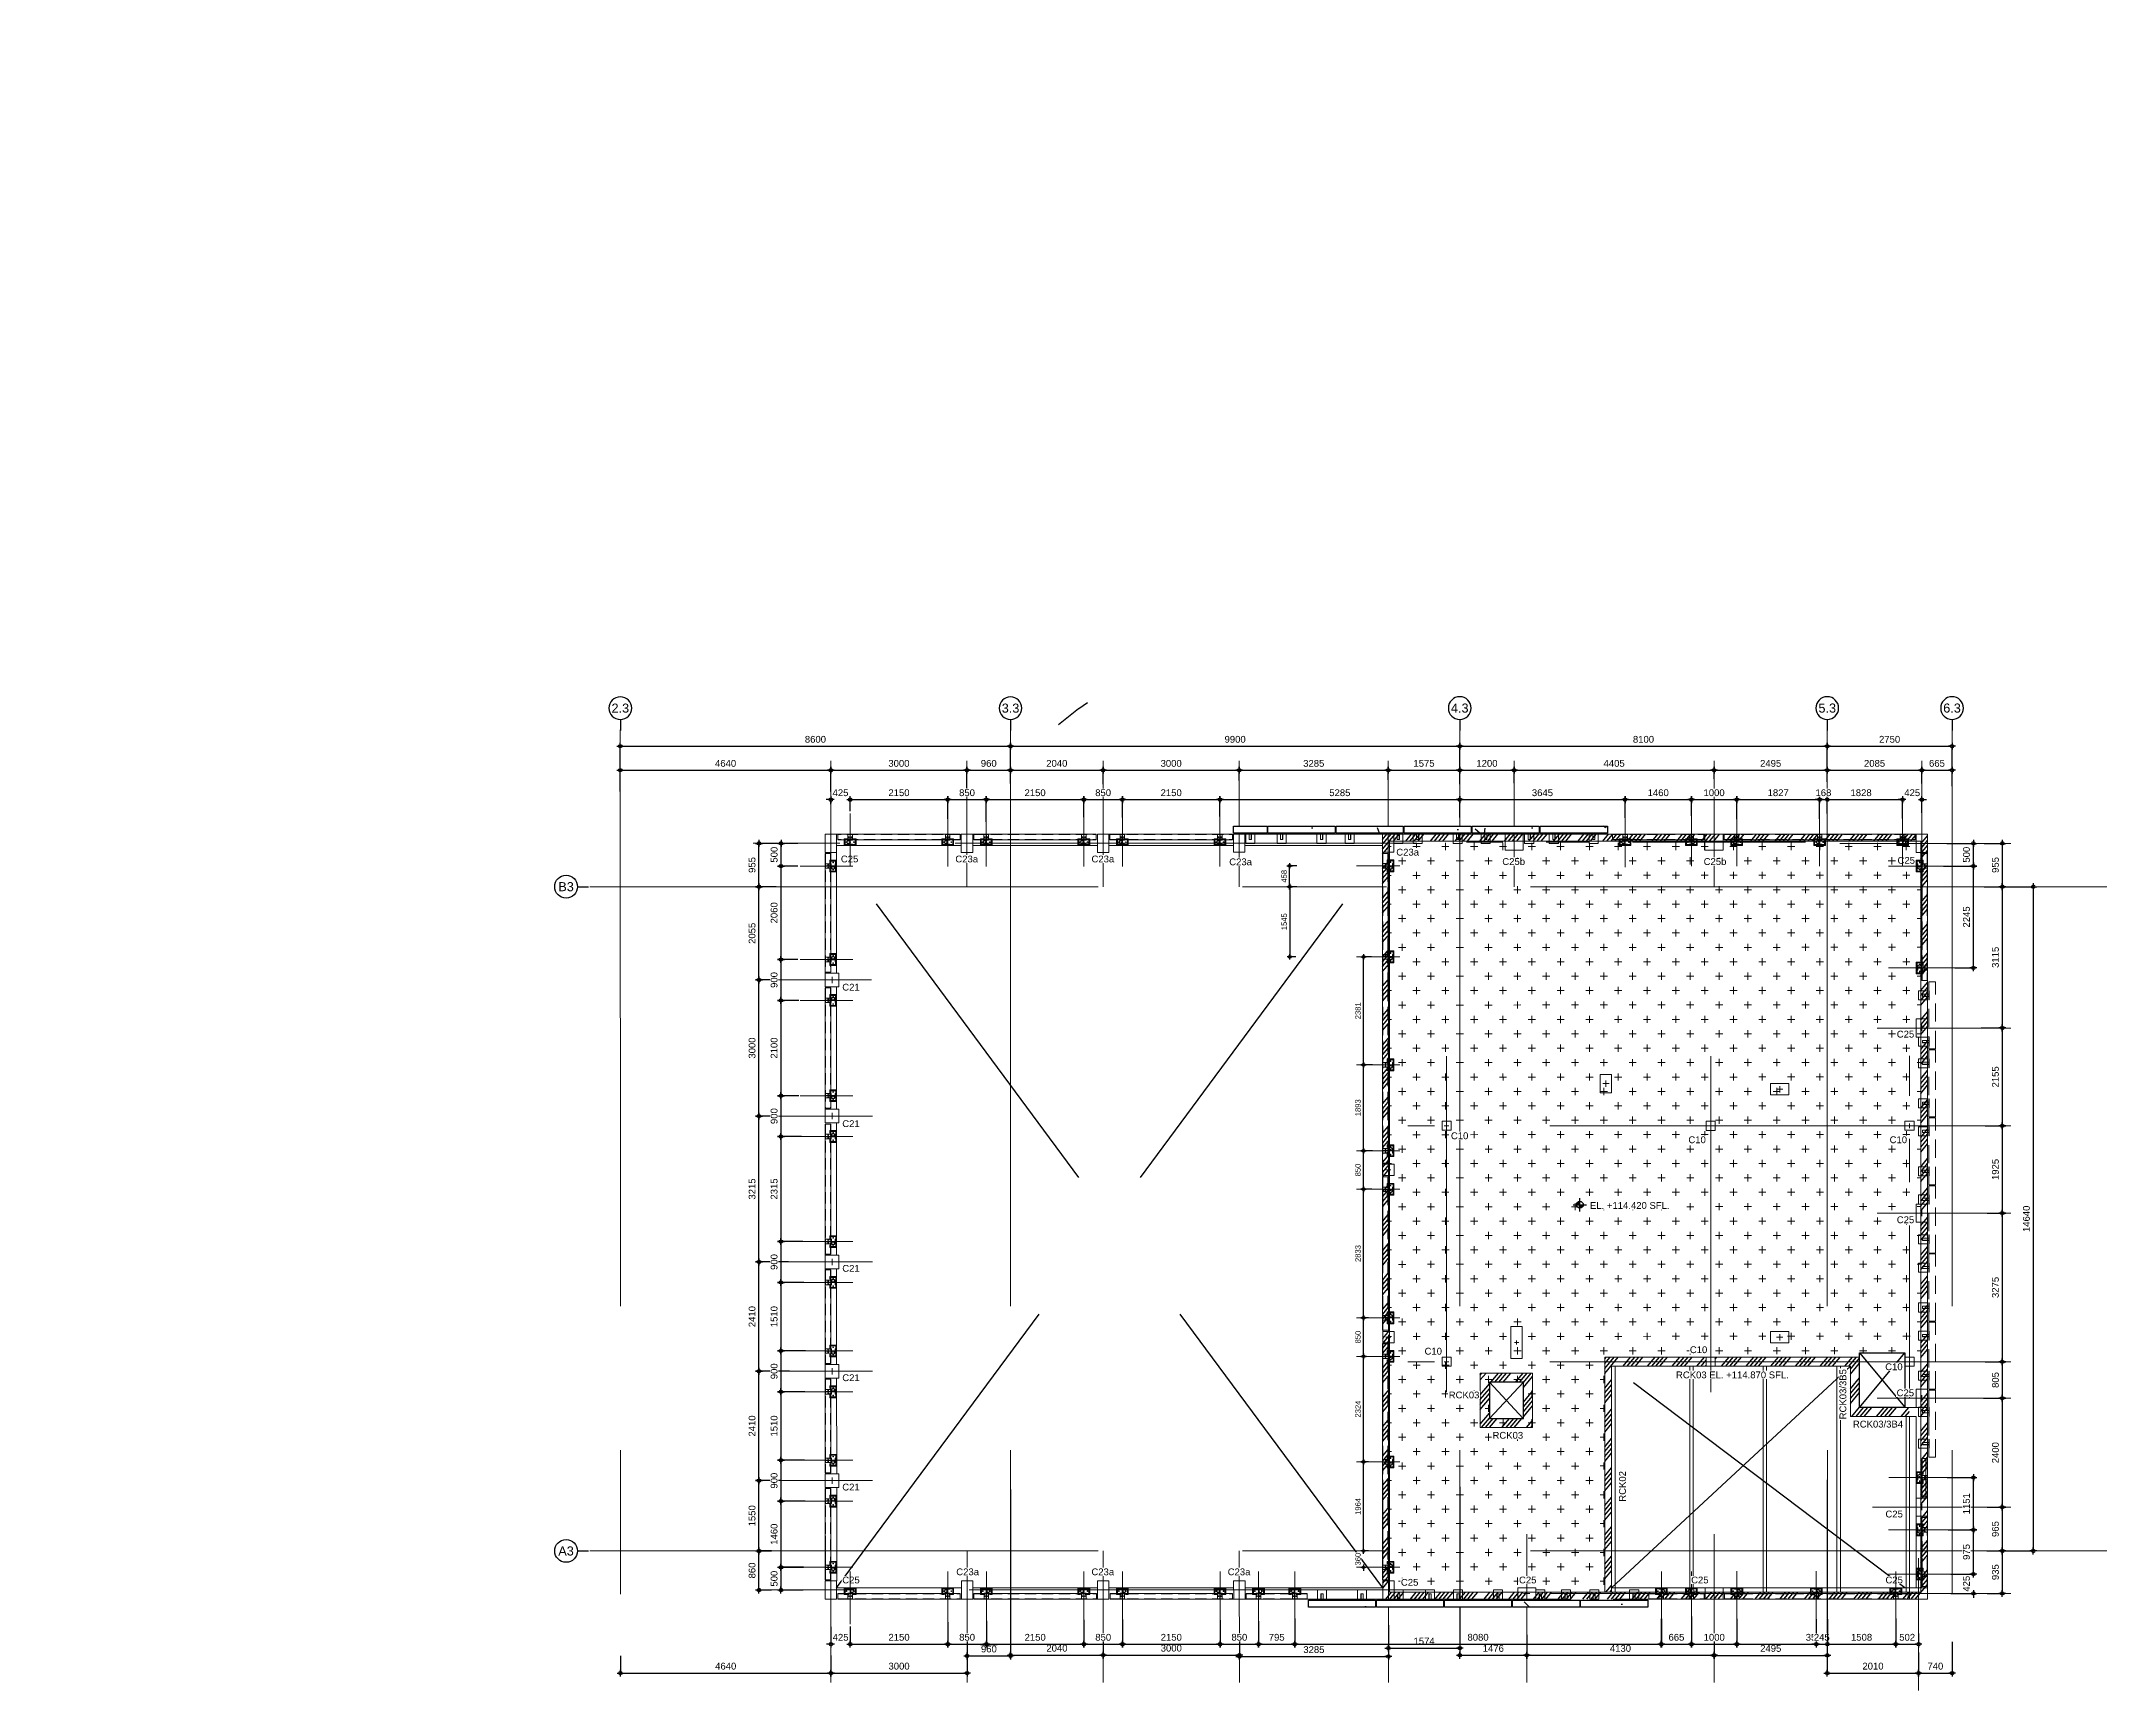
# Model space of a CAD drawing. Header units: millimetres. Extents: x 652937 to 1670132, y 1473552 to 2851037.
# Drawn here: x 663451.01 to 663496.53, y 1524594.81 to 1524631.25 of the extents above; entities that cross this region are included whole.
import ezdxf
from ezdxf.enums import TextEntityAlignment as Align

# ---------------------------------------------------------------- set-up
doc = ezdxf.new("R2010")
doc.units = ezdxf.units.MM
doc.set_wipeout_variables(frame=1)
for name, pattern in [('Grid Line', [22.225, 12.7, -3.175, 3.175, -3.175]), ('HIDDEN', [0.375, 0.25, -0.125]), ('XKITLINE00', [0]), ('XKITLINE02', [4, 2, -2])]:
    doc.linetypes.add(name, pattern=pattern)
for name, color, linetype in [('000 - CONCRETE_COL_HATCH_', 7, 'Continuous'), ('000 - CONCRETE_COL_WIPEOUT_', 7, 'Continuous'), ('000 - CONCRETE_WALL_MAIN_COLOR_4', 7, 'Continuous'), ('DIM', 7, 'Continuous'), ('DROP', 7, 'Continuous'), ('S-DIM', 7, 'Continuous'), ('Stan-Dim', 7, 'Continuous'), ('TEXT', 7, 'Continuous'), ('VPORT', 7, 'Continuous')]:
    doc.layers.add(name, color=color, linetype=linetype)
for name, color, linetype, lineweight in [('A-010-D_DIM', 7, 'Continuous', 9), ('A-010-M_LINE', 7, 'Continuous', 9), ('A-230-M_FLOOR', 7, 'Continuous', 25), ('A-COLOMN', 7, 'Continuous', 9), ('A-FLOR-E', 7, 'Continuous', 9), ('A-WALL', 7, 'Continuous', 25), ('Bolt', 7, 'Continuous', 0), ('Part', 7, 'Continuous', 0), ('S-230-A-FLOOR', 7, 'Continuous', 9), ('S-GRID', 7, 'Continuous', 9), ('Vertical Circulation', 7, 'Continuous', 9)]:
    doc.layers.add(name, color=color, linetype=linetype, lineweight=lineweight)
doc.styles.add('Arial', font='arial.ttf')
doc.styles.add('Arial_4', font='arial.ttf', dxfattribs={"height": 300})
doc.styles.add('CKST2', font='romans.shx', dxfattribs={"width": 0.8, "height": 4})
doc.dimstyles.new('ACM-DIM-3_0_C-T', dxfattribs={"dimscale": 304.8, "dimtxt": 306.07782, "dimasz": 0.492126, "dimexe": 0.328084, "dimexo": 0.0625, "dimgap": 0.164042, "dimtad": 0, "dimjust": 2, "dimdec": 0, "dimzin": 0, "dimdsep": 46, "dimtxsty": 'Arial_4', "dimblk1": 'DOTBLANK', "dimblk2": 'OBLIQUE', "dimsah": 1, "dimcen": 0.09, "dimdle": 0.656168, "dimclrd": 7, "dimclre": 7, "dimclrt": 7, "dimadec": 8, "dimazin": 0, "dimtfac": 1, "dimtdec": 4, "dimtix": 1, "dimtmove": 2, "dimatfit": 3, "dimfxl": 1.312336, "dimfxlon": 1, "dimtvp": 1, "dimtolj": 1, "dimtzin": 0, "dimarcsym": 2})
doc.dimstyles.new('Dim 40 - Cen', dxfattribs={"dimscale": 0.04, "dimtxt": 3, "dimasz": 1, "dimexe": 0, "dimexo": 1, "dimgap": 1.5, "dimtad": 1, "dimdec": 0, "dimlfac": 1000, "dimzin": 1, "dimdsep": 46, "dimtxsty": 'Arial', "dimblk": 'CEN1', "dimcen": 0.09, "dimclrd": 7, "dimclre": 7, "dimclrt": 7, "dimadec": 0, "dimazin": 0, "dimtfac": 1, "dimtdec": 0, "dimtix": 1, "dimtofl": 0, "dimtmove": 2, "dimatfit": 3, "dimfxl": 1, "dimtfill": 1, "dimtolj": 1, "dimtzin": 0, "dimarcsym": 1})
doc.dimstyles.new('Dim-Cen', dxfattribs={"dimscale": 0.05, "dimtxt": 3, "dimasz": 1, "dimexe": 0, "dimexo": 1, "dimgap": 1.5, "dimtad": 1, "dimdec": 0, "dimlfac": 1000, "dimzin": 1, "dimdsep": 46, "dimtxsty": 'Arial', "dimblk": 'CEN1', "dimcen": 0.09, "dimclrd": 7, "dimclre": 7, "dimclrt": 7, "dimadec": 0, "dimazin": 0, "dimtfac": 1, "dimtdec": 0, "dimtix": 1, "dimtofl": 0, "dimtmove": 2, "dimatfit": 3, "dimfxl": 1, "dimtfill": 1, "dimtolj": 1, "dimtzin": 0, "dimarcsym": 1})
pattern_1 = [(239.24, (663466.569, 1524635.0486), (6.0023, -3.5725), [5.08, -1.905]), (329.24, (663466.569, 1524635.0486), (3.5725, 6.0023), [5.08, -1.905])]

# ---------------------------------------------------------------- blocks, each defined once
blk = doc.blocks.new('opening')
at = {"layer": 'A-230-M_FLOOR', "color": 7, "linetype": 'HIDDEN', "ltscale": 30}
for p, q in [((6.96, 1.7), (23.215, 13.735)), ((6.957, -9.811), (11.838, -3.346)), ((6.958, -3.345), (11.838, -8.611))]:
    blk.add_line(p, q, dxfattribs=at)
at = {"layer": 'A-230-M_FLOOR', "color": 7, "linetype": 'HIDDEN', "ltscale": 20}
for p, q in [((11.489, -0.651), (10.688, -1.394)), ((10.689, -0.651), (11.489, -1.401)), ((10.932, -8.811), (12.132, -9.811)), ((12.133, -8.811), (10.936, -9.811))]:
    blk.add_line(p, q, dxfattribs=at)
at = {"layer": 'A-230-M_FLOOR', "color": 7, "linetype": 'HIDDEN', "ltscale": 30}
blk.add_lwpolyline([(6.96, 13.735), (23.213, 1.697)], dxfattribs=at)
at = {"layer": 'A-230-M_FLOOR', "color": 7, "linetype": 'HIDDEN', "ltscale": 10}
for points in [[(11.489, -0.651), (10.688, -0.651), (10.688, -1.401), (11.489, -1.401)], [(10.932, -8.811), (12.132, -8.811), (12.132, -9.811), (10.932, -9.811)]]:
    blk.add_lwpolyline(points, close=True, dxfattribs=at)
blk = doc.blocks.new('C25')
at = {"layer": 'S-230-A-FLOOR', "color": 7}
for p, q in [((-0.069, 0), (0.069, 0)), ((0, 0.069), (0, -0.069))]:
    blk.add_line(p, q, dxfattribs=at)
at = {"layer": 'S-230-A-FLOOR', "color": 7, "linetype": 'HIDDEN', "ltscale": 5}
blk.add_lwpolyline([(0.125, 0.2), (0.125, -0.2), (-0.125, -0.2), (-0.125, 0.2)], close=True, dxfattribs=at)
blk = doc.blocks.new('21')
at = {"layer": 'A-COLOMN', "color": 7}
for p, q in [((-0.069, 0), (0.069, 0)), ((0, 0.069), (0, -0.069))]:
    blk.add_line(p, q, dxfattribs=at)
at = {"layer": 'A-COLOMN', "color": 7, "ltscale": 3}
blk.add_lwpolyline([(-0.15, 0.15), (0.15, 0.15), (0.15, -0.15), (-0.15, -0.15)], close=True, dxfattribs=at)
blk = doc.blocks.new('*D35')
at = {"layer": 'Defpoints', "color": 7, "transparency": 16777216}
for p in [(275108, -53634), (275108, -53634), (275108, -53775)]:
    blk.add_point(p, dxfattribs=at)
blk = doc.blocks.new('_DotBlank')
at = {"color": 7, "linetype": 'ByBlock', "lineweight": -2}
blk.add_line((-0.5, 0), (-1, 0), dxfattribs=at)
blk.add_circle((0, 0), 0.5, dxfattribs=at)
blk = doc.blocks.new('_None')
blk = doc.blocks.new('_Oblique')
at = {"color": 7, "linetype": 'ByBlock', "lineweight": -2}
blk.add_line((-0.5, -0.5), (0.5, 0.5), dxfattribs=at)
blk = doc.blocks.new('C31')
at = {"layer": 'S-230-A-FLOOR', "color": 7}
for p, q in [((-0.053, 0), (0.053, 0)), ((0, 0.053), (0, -0.053))]:
    blk.add_line(p, q, dxfattribs=at)
at = {"layer": 'S-230-A-FLOOR', "color": 7, "linetype": 'HIDDEN', "ltscale": 3}
blk.add_lwpolyline([(0.125, 0.125), (0.125, -0.125), (-0.125, -0.125), (-0.125, 0.125)], close=True, dxfattribs=at)
blk = doc.blocks.new('C10')
at = {"layer": 'S-230-A-FLOOR', "color": 7}
for p, q in [((-0.052, 0), (0.052, 0)), ((0, 0.052), (0, -0.052))]:
    blk.add_line(p, q, dxfattribs=at)
blk.add_lwpolyline([(-0.1, 0.1), (-0.1, -0.1), (0.1, -0.1), (0.1, 0.1)], close=True, dxfattribs=at)
blk = doc.blocks.new('C29')
at = {"layer": 'S-230-A-FLOOR', "color": 7}
for p, q in [((-0.047, 0), (0.047, 0)), ((0, 0.047), (0, -0.047))]:
    blk.add_line(p, q, dxfattribs=at)
at = {"layer": 'S-230-A-FLOOR', "color": 7, "linetype": 'HIDDEN', "ltscale": 5}
blk.add_lwpolyline([(0.35, 0.125), (0.35, -0.125), (-0.35, -0.125), (-0.35, 0.125)], close=True, dxfattribs=at)
blk = doc.blocks.new('po')
h = blk.add_hatch(color=7)
h.dxf.hatch_style = 1
edge = h.paths.add_edge_path()
edge.add_line((1.5, 0), (0, 0))
edge.add_line((0, 0), (0, -1.5))
edge.add_arc((0, 0), 1.5, 270, 360)
edge = h.paths.add_edge_path()
edge.add_line((-1.5, 0), (0, 0))
edge.add_line((0, 0), (0, 1.5))
edge.add_arc((0, 0), 1.5, 90, 180)
at = {"color": 7}
for p, q in [((-2.99, 0), (2.99, 0)), ((0, -2.99), (0, 2.99))]:
    blk.add_line(p, q, dxfattribs=at)
blk.add_circle((0, 0), 1.5, dxfattribs=at)
blk = doc.blocks.new('CEN1')
at = {"color": 7}
for p, q in [((1.5, 0), (-1.5, 0)), ((0, 1.5), (0, -1.5))]:
    blk.add_line(p, q, dxfattribs=at)
blk.add_circle((0, 0), 0.75, dxfattribs=at)
blk = doc.blocks.new('*D37')
at = {"color": 7, "lineweight": -2, "transparency": 16777216}
for p, q in [((663467.105, 1524597.982), (663466.826, 1524597.982)), ((663466.826, 1524597.172), (663466.826, 1524597.932)), ((663467.105, 1524597.122), (663466.826, 1524597.122))]:
    blk.add_line(p, q, dxfattribs=at)
at = {"layer": 'Defpoints', "color": 7, "transparency": 16777216}
for p in [(663466.826, 1524597.982), (663467.155, 1524597.982), (663467.155, 1524597.122)]:
    blk.add_point(p, dxfattribs=at)
at = {"color": 7, "lineweight": -2, "transparency": 16777216, "xscale": 0.05, "yscale": 0.05, "zscale": 0.05}
for p, rotation in [((663466.826, 1524597.982), 90), ((663466.826, 1524597.122), 270)]:
    blk.add_blockref('CEN1', p, dxfattribs=dict(at, rotation=rotation))
at = {"color": 7, "transparency": 16777216, "insert": (663466.674, 1524597.552), "char_height": 0.15, "attachment_point": 5, "rotation": 90, "style": 'Arial', "bg_fill": 3, "box_fill_scale": 1.1, "bg_fill_color": 256, "bg_fill_true_color": 13158600, "bg_fill_transparency": 0}
blk.add_mtext('\\A1;860', dxfattribs=at)
blk = doc.blocks.new('*D38')
at = {"color": 7, "lineweight": -2, "transparency": 16777216}
for p, q in [((663467.317, 1524599.532), (663466.826, 1524599.532)), ((663466.826, 1524598.031), (663466.826, 1524599.482)), ((663467.105, 1524597.981), (663466.826, 1524597.981))]:
    blk.add_line(p, q, dxfattribs=at)
at = {"layer": 'Defpoints', "color": 7, "transparency": 16777216}
for p in [(663466.826, 1524599.532), (663467.367, 1524599.532), (663467.155, 1524597.981)]:
    blk.add_point(p, dxfattribs=at)
at = {"color": 7, "lineweight": -2, "transparency": 16777216, "xscale": 0.05, "yscale": 0.05, "zscale": 0.05}
for p, rotation in [((663466.826, 1524599.532), 90), ((663466.826, 1524597.981), 270)]:
    blk.add_blockref('CEN1', p, dxfattribs=dict(at, rotation=rotation))
at = {"color": 7, "transparency": 16777216, "insert": (663466.674, 1524598.757), "char_height": 0.15, "attachment_point": 5, "rotation": 90, "style": 'Arial', "bg_fill": 3, "box_fill_scale": 1.1, "bg_fill_color": 256, "bg_fill_true_color": 13158600, "bg_fill_transparency": 0}
blk.add_mtext('\\A1;1550', dxfattribs=at)
blk = doc.blocks.new('*D39')
at = {"color": 7, "lineweight": -2, "transparency": 16777216}
for p, q in [((663467.498, 1524601.942), (663466.826, 1524601.942)), ((663466.826, 1524599.582), (663466.826, 1524601.892)), ((663467.317, 1524599.532), (663466.826, 1524599.532))]:
    blk.add_line(p, q, dxfattribs=at)
at = {"layer": 'Defpoints', "color": 7, "transparency": 16777216}
for p in [(663466.826, 1524601.942), (663467.548, 1524601.942), (663467.367, 1524599.532)]:
    blk.add_point(p, dxfattribs=at)
at = {"color": 7, "lineweight": -2, "transparency": 16777216, "xscale": 0.05, "yscale": 0.05, "zscale": 0.05}
for p, rotation in [((663466.826, 1524601.942), 90), ((663466.826, 1524599.532), 270)]:
    blk.add_blockref('CEN1', p, dxfattribs=dict(at, rotation=rotation))
at = {"color": 7, "transparency": 16777216, "insert": (663466.674, 1524600.737), "char_height": 0.15, "attachment_point": 5, "rotation": 90, "style": 'Arial', "bg_fill": 3, "box_fill_scale": 1.1, "bg_fill_color": 256, "bg_fill_true_color": 13158600, "bg_fill_transparency": 0}
blk.add_mtext('\\A1;2410', dxfattribs=at)
blk = doc.blocks.new('*D40')
at = {"color": 7, "lineweight": -2, "transparency": 16777216}
for p, q in [((663467.473, 1524604.351), (663466.826, 1524604.351)), ((663466.826, 1524601.992), (663466.826, 1524604.301)), ((663467.498, 1524601.942), (663466.826, 1524601.942))]:
    blk.add_line(p, q, dxfattribs=at)
at = {"layer": 'Defpoints', "color": 7, "transparency": 16777216}
for p in [(663466.826, 1524604.351), (663467.523, 1524604.351), (663467.548, 1524601.942)]:
    blk.add_point(p, dxfattribs=at)
at = {"color": 7, "lineweight": -2, "transparency": 16777216, "xscale": 0.05, "yscale": 0.05, "zscale": 0.05}
for p, rotation in [((663466.826, 1524604.351), 90), ((663466.826, 1524601.942), 270)]:
    blk.add_blockref('CEN1', p, dxfattribs=dict(at, rotation=rotation))
at = {"color": 7, "transparency": 16777216, "insert": (663466.674, 1524603.147), "char_height": 0.15, "attachment_point": 5, "rotation": 90, "style": 'Arial', "bg_fill": 3, "box_fill_scale": 1.1, "bg_fill_color": 256, "bg_fill_true_color": 13158600, "bg_fill_transparency": 0}
blk.add_mtext('\\A1;2410', dxfattribs=at)
blk = doc.blocks.new('*D41')
at = {"color": 7, "lineweight": -2, "transparency": 16777216}
for p, q in [((663467.236, 1524607.566), (663466.826, 1524607.566)), ((663466.826, 1524604.401), (663466.826, 1524607.516)), ((663467.473, 1524604.351), (663466.826, 1524604.351))]:
    blk.add_line(p, q, dxfattribs=at)
at = {"layer": 'Defpoints', "color": 7, "transparency": 16777216}
for p in [(663466.826, 1524607.566), (663467.286, 1524607.566), (663467.523, 1524604.351)]:
    blk.add_point(p, dxfattribs=at)
at = {"color": 7, "lineweight": -2, "transparency": 16777216, "xscale": 0.05, "yscale": 0.05, "zscale": 0.05}
for p, rotation in [((663466.826, 1524607.566), 90), ((663466.826, 1524604.351), 270)]:
    blk.add_blockref('CEN1', p, dxfattribs=dict(at, rotation=rotation))
at = {"color": 7, "transparency": 16777216, "insert": (663466.674, 1524605.959), "char_height": 0.15, "attachment_point": 5, "rotation": 90, "style": 'Arial', "bg_fill": 3, "box_fill_scale": 1.1, "bg_fill_color": 256, "bg_fill_true_color": 13158600, "bg_fill_transparency": 0}
blk.add_mtext('\\A1;3215', dxfattribs=at)
blk = doc.blocks.new('*D42')
at = {"color": 7, "lineweight": -2, "transparency": 16777216}
for p, q in [((663467.255, 1524610.566), (663466.826, 1524610.566)), ((663466.826, 1524607.616), (663466.826, 1524610.516)), ((663467.236, 1524607.566), (663466.826, 1524607.566))]:
    blk.add_line(p, q, dxfattribs=at)
at = {"layer": 'Defpoints', "color": 7, "transparency": 16777216}
for p in [(663466.826, 1524610.566), (663467.305, 1524610.566), (663467.286, 1524607.566)]:
    blk.add_point(p, dxfattribs=at)
at = {"color": 7, "lineweight": -2, "transparency": 16777216, "xscale": 0.05, "yscale": 0.05, "zscale": 0.05}
for p, rotation in [((663466.826, 1524610.566), 90), ((663466.826, 1524607.566), 270)]:
    blk.add_blockref('CEN1', p, dxfattribs=dict(at, rotation=rotation))
at = {"color": 7, "transparency": 16777216, "insert": (663466.674, 1524609.066), "char_height": 0.15, "attachment_point": 5, "rotation": 90, "style": 'Arial', "bg_fill": 3, "box_fill_scale": 1.1, "bg_fill_color": 256, "bg_fill_true_color": 13158600, "bg_fill_transparency": 0}
blk.add_mtext('\\A1;3000', dxfattribs=at)
blk = doc.blocks.new('*D43')
at = {"color": 7, "lineweight": -2, "transparency": 16777216}
for p, q in [((663467.205, 1524612.621), (663466.826, 1524612.621)), ((663466.826, 1524610.616), (663466.826, 1524612.571)), ((663467.255, 1524610.566), (663466.826, 1524610.566))]:
    blk.add_line(p, q, dxfattribs=at)
at = {"layer": 'Defpoints', "color": 7, "transparency": 16777216}
for p in [(663466.826, 1524612.621), (663467.255, 1524612.621), (663467.305, 1524610.566)]:
    blk.add_point(p, dxfattribs=at)
at = {"color": 7, "lineweight": -2, "transparency": 16777216, "xscale": 0.05, "yscale": 0.05, "zscale": 0.05}
for p, rotation in [((663466.826, 1524612.621), 90), ((663466.826, 1524610.566), 270)]:
    blk.add_blockref('CEN1', p, dxfattribs=dict(at, rotation=rotation))
at = {"color": 7, "transparency": 16777216, "insert": (663466.674, 1524611.594), "char_height": 0.15, "attachment_point": 5, "rotation": 90, "style": 'Arial', "bg_fill": 3, "box_fill_scale": 1.1, "bg_fill_color": 256, "bg_fill_true_color": 13158600, "bg_fill_transparency": 0}
blk.add_mtext('\\A1;2055', dxfattribs=at)
blk = doc.blocks.new('*D44')
at = {"color": 7, "lineweight": -2, "transparency": 16777216}
for p, q in [((663467.24, 1524613.577), (663466.826, 1524613.577)), ((663466.826, 1524612.672), (663466.826, 1524613.527)), ((663467.205, 1524612.622), (663466.826, 1524612.622))]:
    blk.add_line(p, q, dxfattribs=at)
at = {"layer": 'Defpoints', "color": 7, "transparency": 16777216}
for p in [(663466.826, 1524613.577), (663467.29, 1524613.577), (663467.255, 1524612.622)]:
    blk.add_point(p, dxfattribs=at)
at = {"color": 7, "lineweight": -2, "transparency": 16777216, "xscale": 0.05, "yscale": 0.05, "zscale": 0.05}
for p, rotation in [((663466.826, 1524613.577), 90), ((663466.826, 1524612.622), 270)]:
    blk.add_blockref('CEN1', p, dxfattribs=dict(at, rotation=rotation))
at = {"color": 7, "transparency": 16777216, "insert": (663466.674, 1524613.1), "char_height": 0.15, "attachment_point": 5, "rotation": 90, "style": 'Arial', "bg_fill": 3, "box_fill_scale": 1.1, "bg_fill_color": 256, "bg_fill_true_color": 13158600, "bg_fill_transparency": 0}
blk.add_mtext('\\A1;955', dxfattribs=at)
blk = doc.blocks.new('*D45')
at = {"color": 7, "lineweight": -2, "transparency": 16777216}
for p, q in [((663463.77, 1524614.722), (663463.77, 1524615.188)), ((663463.82, 1524615.188), (663468.36, 1524615.188)), ((663468.41, 1524614.723), (663468.41, 1524615.188))]:
    blk.add_line(p, q, dxfattribs=at)
at = {"layer": 'Defpoints', "color": 7, "transparency": 16777216}
for p in [(663468.41, 1524615.188), (663463.77, 1524614.672), (663468.41, 1524614.673)]:
    blk.add_point(p, dxfattribs=at)
at = {"color": 7, "lineweight": -2, "transparency": 16777216, "xscale": 0.05, "yscale": 0.05, "zscale": 0.05, "rotation": 180}
blk.add_blockref('CEN1', (663463.77, 1524615.188), dxfattribs=at)
at = {"color": 7, "lineweight": -2, "transparency": 16777216, "xscale": 0.05, "yscale": 0.05, "zscale": 0.05}
blk.add_blockref('CEN1', (663468.41, 1524615.188), dxfattribs=at)
at = {"color": 7, "transparency": 16777216, "insert": (663466.09, 1524615.339), "char_height": 0.15, "attachment_point": 5, "style": 'Arial', "bg_fill": 3, "box_fill_scale": 1.1, "bg_fill_color": 256, "bg_fill_true_color": 13158600, "bg_fill_transparency": 0}
blk.add_mtext('\\A1;4640', dxfattribs=at)
blk = doc.blocks.new('*D46')
at = {"color": 7, "lineweight": -2, "transparency": 16777216}
for p, q in [((663468.41, 1524614.723), (663468.41, 1524615.188)), ((663468.46, 1524615.188), (663471.36, 1524615.188)), ((663471.41, 1524614.797), (663471.41, 1524615.188))]:
    blk.add_line(p, q, dxfattribs=at)
at = {"layer": 'Defpoints', "color": 7, "transparency": 16777216}
for p in [(663471.41, 1524615.188), (663468.41, 1524614.673), (663471.41, 1524614.747)]:
    blk.add_point(p, dxfattribs=at)
at = {"color": 7, "lineweight": -2, "transparency": 16777216, "xscale": 0.05, "yscale": 0.05, "zscale": 0.05, "rotation": 180}
blk.add_blockref('CEN1', (663468.41, 1524615.188), dxfattribs=at)
at = {"color": 7, "lineweight": -2, "transparency": 16777216, "xscale": 0.05, "yscale": 0.05, "zscale": 0.05}
blk.add_blockref('CEN1', (663471.41, 1524615.188), dxfattribs=at)
at = {"color": 7, "transparency": 16777216, "insert": (663469.91, 1524615.339), "char_height": 0.15, "attachment_point": 5, "style": 'Arial', "bg_fill": 3, "box_fill_scale": 1.1, "bg_fill_color": 256, "bg_fill_true_color": 13158600, "bg_fill_transparency": 0}
blk.add_mtext('\\A1;3000', dxfattribs=at)
blk = doc.blocks.new('*D47')
at = {"color": 7, "lineweight": -2, "transparency": 16777216}
for p, q in [((663471.41, 1524614.797), (663471.41, 1524615.188)), ((663471.46, 1524615.188), (663472.32, 1524615.188)), ((663472.37, 1524614.895), (663472.37, 1524615.188))]:
    blk.add_line(p, q, dxfattribs=at)
at = {"layer": 'Defpoints', "color": 7, "transparency": 16777216}
for p in [(663472.37, 1524615.188), (663471.41, 1524614.747), (663472.37, 1524614.845)]:
    blk.add_point(p, dxfattribs=at)
at = {"color": 7, "lineweight": -2, "transparency": 16777216, "xscale": 0.05, "yscale": 0.05, "zscale": 0.05, "rotation": 180}
blk.add_blockref('CEN1', (663471.41, 1524615.188), dxfattribs=at)
at = {"color": 7, "lineweight": -2, "transparency": 16777216, "xscale": 0.05, "yscale": 0.05, "zscale": 0.05}
blk.add_blockref('CEN1', (663472.37, 1524615.188), dxfattribs=at)
at = {"color": 7, "transparency": 16777216, "insert": (663471.89, 1524615.339), "char_height": 0.15, "attachment_point": 5, "style": 'Arial', "bg_fill": 3, "box_fill_scale": 1.1, "bg_fill_color": 256, "bg_fill_true_color": 13158600, "bg_fill_transparency": 0}
blk.add_mtext('\\A1;960', dxfattribs=at)
blk = doc.blocks.new('*D48')
at = {"color": 7, "lineweight": -2, "transparency": 16777216}
for p, q in [((663472.37, 1524614.895), (663472.37, 1524615.188)), ((663472.42, 1524615.188), (663474.36, 1524615.188)), ((663474.41, 1524614.882), (663474.41, 1524615.188))]:
    blk.add_line(p, q, dxfattribs=at)
at = {"layer": 'Defpoints', "color": 7, "transparency": 16777216}
for p in [(663474.41, 1524615.188), (663472.37, 1524614.845), (663474.41, 1524614.832)]:
    blk.add_point(p, dxfattribs=at)
at = {"color": 7, "lineweight": -2, "transparency": 16777216, "xscale": 0.05, "yscale": 0.05, "zscale": 0.05, "rotation": 180}
blk.add_blockref('CEN1', (663472.37, 1524615.188), dxfattribs=at)
at = {"color": 7, "lineweight": -2, "transparency": 16777216, "xscale": 0.05, "yscale": 0.05, "zscale": 0.05}
blk.add_blockref('CEN1', (663474.41, 1524615.188), dxfattribs=at)
at = {"color": 7, "transparency": 16777216, "insert": (663473.39, 1524615.339), "char_height": 0.15, "attachment_point": 5, "style": 'Arial', "bg_fill": 3, "box_fill_scale": 1.1, "bg_fill_color": 256, "bg_fill_true_color": 13158600, "bg_fill_transparency": 0}
blk.add_mtext('\\A1;2040', dxfattribs=at)
blk = doc.blocks.new('*D49')
at = {"color": 7, "lineweight": -2, "transparency": 16777216}
for p, q in [((663474.41, 1524614.882), (663474.41, 1524615.188)), ((663474.46, 1524615.188), (663477.36, 1524615.188)), ((663477.41, 1524614.96), (663477.41, 1524615.188))]:
    blk.add_line(p, q, dxfattribs=at)
at = {"layer": 'Defpoints', "color": 7, "transparency": 16777216}
for p in [(663477.41, 1524615.188), (663474.41, 1524614.832), (663477.41, 1524614.91)]:
    blk.add_point(p, dxfattribs=at)
at = {"color": 7, "lineweight": -2, "transparency": 16777216, "xscale": 0.05, "yscale": 0.05, "zscale": 0.05, "rotation": 180}
blk.add_blockref('CEN1', (663474.41, 1524615.188), dxfattribs=at)
at = {"color": 7, "lineweight": -2, "transparency": 16777216, "xscale": 0.05, "yscale": 0.05, "zscale": 0.05}
blk.add_blockref('CEN1', (663477.41, 1524615.188), dxfattribs=at)
at = {"color": 7, "transparency": 16777216, "insert": (663475.91, 1524615.339), "char_height": 0.15, "attachment_point": 5, "style": 'Arial', "bg_fill": 3, "box_fill_scale": 1.1, "bg_fill_color": 256, "bg_fill_true_color": 13158600, "bg_fill_transparency": 0}
blk.add_mtext('\\A1;3000', dxfattribs=at)
blk = doc.blocks.new('*D50')
at = {"color": 7, "lineweight": -2, "transparency": 16777216}
for p, q in [((663477.41, 1524614.96), (663477.41, 1524615.188)), ((663477.46, 1524615.188), (663480.645, 1524615.188)), ((663480.695, 1524614.979), (663480.695, 1524615.188))]:
    blk.add_line(p, q, dxfattribs=at)
at = {"layer": 'Defpoints', "color": 7, "transparency": 16777216}
for p in [(663480.695, 1524615.188), (663477.41, 1524614.91), (663480.695, 1524614.929)]:
    blk.add_point(p, dxfattribs=at)
at = {"color": 7, "lineweight": -2, "transparency": 16777216, "xscale": 0.05, "yscale": 0.05, "zscale": 0.05, "rotation": 180}
blk.add_blockref('CEN1', (663477.41, 1524615.188), dxfattribs=at)
at = {"color": 7, "lineweight": -2, "transparency": 16777216, "xscale": 0.05, "yscale": 0.05, "zscale": 0.05}
blk.add_blockref('CEN1', (663480.695, 1524615.188), dxfattribs=at)
at = {"color": 7, "transparency": 16777216, "insert": (663479.053, 1524615.339), "char_height": 0.15, "attachment_point": 5, "style": 'Arial', "bg_fill": 3, "box_fill_scale": 1.1, "bg_fill_color": 256, "bg_fill_true_color": 13158600, "bg_fill_transparency": 0}
blk.add_mtext('\\A1;3285', dxfattribs=at)
blk = doc.blocks.new('*D51')
at = {"color": 7, "lineweight": -2, "transparency": 16777216}
for p, q in [((663480.695, 1524614.979), (663480.695, 1524615.188)), ((663480.745, 1524615.188), (663482.22, 1524615.188)), ((663482.27, 1524614.882), (663482.27, 1524615.188))]:
    blk.add_line(p, q, dxfattribs=at)
at = {"layer": 'Defpoints', "color": 7, "transparency": 16777216}
for p in [(663482.27, 1524615.188), (663480.695, 1524614.929), (663482.27, 1524614.832)]:
    blk.add_point(p, dxfattribs=at)
at = {"color": 7, "lineweight": -2, "transparency": 16777216, "xscale": 0.05, "yscale": 0.05, "zscale": 0.05, "rotation": 180}
blk.add_blockref('CEN1', (663480.695, 1524615.188), dxfattribs=at)
at = {"color": 7, "lineweight": -2, "transparency": 16777216, "xscale": 0.05, "yscale": 0.05, "zscale": 0.05}
blk.add_blockref('CEN1', (663482.27, 1524615.188), dxfattribs=at)
at = {"color": 7, "transparency": 16777216, "insert": (663481.483, 1524615.339), "char_height": 0.15, "attachment_point": 5, "style": 'Arial', "bg_fill": 3, "box_fill_scale": 1.1, "bg_fill_color": 256, "bg_fill_true_color": 13158600, "bg_fill_transparency": 0}
blk.add_mtext('\\A1;1575', dxfattribs=at)
blk = doc.blocks.new('*D52')
at = {"color": 7, "lineweight": -2, "transparency": 16777216}
for p, q in [((663482.27, 1524614.882), (663482.27, 1524615.188)), ((663482.32, 1524615.188), (663483.42, 1524615.188)), ((663483.47, 1524614.902), (663483.47, 1524615.188))]:
    blk.add_line(p, q, dxfattribs=at)
at = {"layer": 'Defpoints', "color": 7, "transparency": 16777216}
for p in [(663483.47, 1524615.188), (663482.27, 1524614.832), (663483.47, 1524614.852)]:
    blk.add_point(p, dxfattribs=at)
at = {"color": 7, "lineweight": -2, "transparency": 16777216, "xscale": 0.05, "yscale": 0.05, "zscale": 0.05, "rotation": 180}
blk.add_blockref('CEN1', (663482.27, 1524615.188), dxfattribs=at)
at = {"color": 7, "lineweight": -2, "transparency": 16777216, "xscale": 0.05, "yscale": 0.05, "zscale": 0.05}
blk.add_blockref('CEN1', (663483.47, 1524615.188), dxfattribs=at)
at = {"color": 7, "transparency": 16777216, "insert": (663482.87, 1524615.339), "char_height": 0.15, "attachment_point": 5, "style": 'Arial', "bg_fill": 3, "box_fill_scale": 1.1, "bg_fill_color": 256, "bg_fill_true_color": 13158600, "bg_fill_transparency": 0}
blk.add_mtext('\\A1;1200', dxfattribs=at)
blk = doc.blocks.new('*D53')
at = {"color": 7, "lineweight": -2, "transparency": 16777216}
for p, q in [((663483.47, 1524614.902), (663483.47, 1524615.188)), ((663483.52, 1524615.188), (663487.825, 1524615.188)), ((663487.875, 1524614.999), (663487.875, 1524615.188))]:
    blk.add_line(p, q, dxfattribs=at)
at = {"layer": 'Defpoints', "color": 7, "transparency": 16777216}
for p in [(663487.875, 1524615.188), (663483.47, 1524614.852), (663487.875, 1524614.949)]:
    blk.add_point(p, dxfattribs=at)
at = {"color": 7, "lineweight": -2, "transparency": 16777216, "xscale": 0.05, "yscale": 0.05, "zscale": 0.05, "rotation": 180}
blk.add_blockref('CEN1', (663483.47, 1524615.188), dxfattribs=at)
at = {"color": 7, "lineweight": -2, "transparency": 16777216, "xscale": 0.05, "yscale": 0.05, "zscale": 0.05}
blk.add_blockref('CEN1', (663487.875, 1524615.188), dxfattribs=at)
at = {"color": 7, "transparency": 16777216, "insert": (663485.673, 1524615.339), "char_height": 0.15, "attachment_point": 5, "style": 'Arial', "bg_fill": 3, "box_fill_scale": 1.1, "bg_fill_color": 256, "bg_fill_true_color": 13158600, "bg_fill_transparency": 0}
blk.add_mtext('\\A1;4405', dxfattribs=at)
blk = doc.blocks.new('*D54')
at = {"color": 7, "lineweight": -2, "transparency": 16777216}
for p, q in [((663487.875, 1524614.999), (663487.875, 1524615.188)), ((663487.925, 1524615.188), (663490.32, 1524615.188)), ((663490.37, 1524615.006), (663490.37, 1524615.188))]:
    blk.add_line(p, q, dxfattribs=at)
at = {"layer": 'Defpoints', "color": 7, "transparency": 16777216}
for p in [(663490.37, 1524615.188), (663487.875, 1524614.949), (663490.37, 1524614.956)]:
    blk.add_point(p, dxfattribs=at)
at = {"color": 7, "lineweight": -2, "transparency": 16777216, "xscale": 0.05, "yscale": 0.05, "zscale": 0.05, "rotation": 180}
blk.add_blockref('CEN1', (663487.875, 1524615.188), dxfattribs=at)
at = {"color": 7, "lineweight": -2, "transparency": 16777216, "xscale": 0.05, "yscale": 0.05, "zscale": 0.05}
blk.add_blockref('CEN1', (663490.37, 1524615.188), dxfattribs=at)
at = {"color": 7, "transparency": 16777216, "insert": (663489.123, 1524615.339), "char_height": 0.15, "attachment_point": 5, "style": 'Arial', "bg_fill": 3, "box_fill_scale": 1.1, "bg_fill_color": 256, "bg_fill_true_color": 13158600, "bg_fill_transparency": 0}
blk.add_mtext('\\A1;2495', dxfattribs=at)
blk = doc.blocks.new('*D55')
at = {"color": 7, "lineweight": -2, "transparency": 16777216}
for p, q in [((663490.37, 1524615.006), (663490.37, 1524615.188)), ((663490.42, 1524615.188), (663492.405, 1524615.188)), ((663492.455, 1524614.895), (663492.455, 1524615.188))]:
    blk.add_line(p, q, dxfattribs=at)
at = {"layer": 'Defpoints', "color": 7, "transparency": 16777216}
for p in [(663492.455, 1524615.188), (663490.37, 1524614.956), (663492.455, 1524614.845)]:
    blk.add_point(p, dxfattribs=at)
at = {"color": 7, "lineweight": -2, "transparency": 16777216, "xscale": 0.05, "yscale": 0.05, "zscale": 0.05, "rotation": 180}
blk.add_blockref('CEN1', (663490.37, 1524615.188), dxfattribs=at)
at = {"color": 7, "lineweight": -2, "transparency": 16777216, "xscale": 0.05, "yscale": 0.05, "zscale": 0.05}
blk.add_blockref('CEN1', (663492.455, 1524615.188), dxfattribs=at)
at = {"color": 7, "transparency": 16777216, "insert": (663491.413, 1524615.339), "char_height": 0.15, "attachment_point": 5, "style": 'Arial', "bg_fill": 3, "box_fill_scale": 1.1, "bg_fill_color": 256, "bg_fill_true_color": 13158600, "bg_fill_transparency": 0}
blk.add_mtext('\\A1;2085', dxfattribs=at)
blk = doc.blocks.new('*D56')
at = {"color": 7, "lineweight": -2, "transparency": 16777216}
for p, q in [((663492.455, 1524614.908), (663492.455, 1524615.188)), ((663492.505, 1524615.188), (663493.07, 1524615.188)), ((663493.12, 1524614.908), (663493.12, 1524615.188))]:
    blk.add_line(p, q, dxfattribs=at)
at = {"layer": 'Defpoints', "color": 7, "transparency": 16777216}
for p in [(663492.455, 1524614.858), (663493.12, 1524614.858)]:
    blk.add_point(p, dxfattribs=at)
at = {"color": 7, "lineweight": -2, "transparency": 16777216, "xscale": 0.05, "yscale": 0.05, "zscale": 0.05, "rotation": 180}
blk.add_blockref('CEN1', (663492.455, 1524615.188), dxfattribs=at)
at = {"color": 7, "lineweight": -2, "transparency": 16777216, "xscale": 0.05, "yscale": 0.05, "zscale": 0.05}
blk.add_blockref('CEN1', (663493.12, 1524615.188), dxfattribs=at)
at = {"color": 7, "transparency": 16777216, "insert": (663492.788, 1524615.339), "char_height": 0.15, "attachment_point": 5, "style": 'Arial', "bg_fill": 3, "box_fill_scale": 1.1, "bg_fill_color": 256, "bg_fill_true_color": 13158600, "bg_fill_transparency": 0}
blk.add_mtext('\\A1;665', dxfattribs=at)
at = {"layer": 'Defpoints', "color": 7, "transparency": 16777216}
blk.add_point((663493.12, 1524615.188), dxfattribs=at)
blk = doc.blocks.new('Grid3')
at = {"layer": 'Stan-Dim', "color": 7}
blk.add_line((-4.87, 0), (0, 0), dxfattribs=at)
blk.add_circle((-9.87, 0), 5, dxfattribs=at)
at = {"layer": 'Stan-Dim', "color": 7, "style": 'CKST2', "width": 0.8}
blk.add_attdef('00', text='', height=4, dxfattribs=at).set_placement((-9.87, 0), align=Align.MIDDLE_CENTER)
blk = doc.blocks.new('grid2')
at = {"layer": 'Stan-Dim', "color": 7}
blk.add_line((0, -4.87), (0, 0), dxfattribs=at)
blk.add_circle((0, -9.87), 5, dxfattribs=at)
at = {"layer": 'Stan-Dim', "color": 7, "style": 'CKST2', "width": 0.8}
blk.add_attdef('00', text='', height=4, dxfattribs=at).set_placement((0, -9.87), align=Align.MIDDLE_CENTER)
blk = doc.blocks.new('*D58')
at = {"color": 7, "lineweight": -2, "transparency": 16777216}
for p, q in [((663463.77, 1524614.938), (663463.77, 1524615.718)), ((663463.82, 1524615.718), (663472.32, 1524615.718)), ((663472.37, 1524614.939), (663472.37, 1524615.718))]:
    blk.add_line(p, q, dxfattribs=at)
at = {"layer": 'Defpoints', "color": 7, "transparency": 16777216}
for p in [(663472.37, 1524615.718), (663463.77, 1524614.888), (663472.37, 1524614.889)]:
    blk.add_point(p, dxfattribs=at)
at = {"color": 7, "lineweight": -2, "transparency": 16777216, "xscale": 0.05, "yscale": 0.05, "zscale": 0.05, "rotation": 180}
blk.add_blockref('CEN1', (663463.77, 1524615.718), dxfattribs=at)
at = {"color": 7, "lineweight": -2, "transparency": 16777216, "xscale": 0.05, "yscale": 0.05, "zscale": 0.05}
blk.add_blockref('CEN1', (663472.37, 1524615.718), dxfattribs=at)
at = {"color": 7, "transparency": 16777216, "insert": (663468.07, 1524615.869), "char_height": 0.15, "attachment_point": 5, "style": 'Arial', "bg_fill": 3, "box_fill_scale": 1.1, "bg_fill_color": 256, "bg_fill_true_color": 13158600, "bg_fill_transparency": 0}
blk.add_mtext('\\A1;8600', dxfattribs=at)
blk = doc.blocks.new('*D59')
at = {"color": 7, "lineweight": -2, "transparency": 16777216}
for p, q in [((663472.37, 1524614.939), (663472.37, 1524615.718)), ((663472.42, 1524615.718), (663482.22, 1524615.718)), ((663482.27, 1524614.92), (663482.27, 1524615.718))]:
    blk.add_line(p, q, dxfattribs=at)
at = {"layer": 'Defpoints', "color": 7, "transparency": 16777216}
for p in [(663482.27, 1524615.718), (663472.37, 1524614.889), (663482.27, 1524614.87)]:
    blk.add_point(p, dxfattribs=at)
at = {"color": 7, "lineweight": -2, "transparency": 16777216, "xscale": 0.05, "yscale": 0.05, "zscale": 0.05, "rotation": 180}
blk.add_blockref('CEN1', (663472.37, 1524615.718), dxfattribs=at)
at = {"color": 7, "lineweight": -2, "transparency": 16777216, "xscale": 0.05, "yscale": 0.05, "zscale": 0.05}
blk.add_blockref('CEN1', (663482.27, 1524615.718), dxfattribs=at)
at = {"color": 7, "transparency": 16777216, "insert": (663477.32, 1524615.869), "char_height": 0.15, "attachment_point": 5, "style": 'Arial', "bg_fill": 3, "box_fill_scale": 1.1, "bg_fill_color": 256, "bg_fill_true_color": 13158600, "bg_fill_transparency": 0}
blk.add_mtext('\\A1;9900', dxfattribs=at)
blk = doc.blocks.new('*D60')
at = {"color": 7, "lineweight": -2, "transparency": 16777216}
for p, q in [((663482.27, 1524614.92), (663482.27, 1524615.718)), ((663482.32, 1524615.718), (663490.32, 1524615.718)), ((663490.37, 1524614.931), (663490.37, 1524615.718))]:
    blk.add_line(p, q, dxfattribs=at)
at = {"layer": 'Defpoints', "color": 7, "transparency": 16777216}
for p in [(663490.37, 1524615.718), (663482.27, 1524614.87), (663490.37, 1524614.881)]:
    blk.add_point(p, dxfattribs=at)
at = {"color": 7, "lineweight": -2, "transparency": 16777216, "xscale": 0.05, "yscale": 0.05, "zscale": 0.05, "rotation": 180}
blk.add_blockref('CEN1', (663482.27, 1524615.718), dxfattribs=at)
at = {"color": 7, "lineweight": -2, "transparency": 16777216, "xscale": 0.05, "yscale": 0.05, "zscale": 0.05}
blk.add_blockref('CEN1', (663490.37, 1524615.718), dxfattribs=at)
at = {"color": 7, "transparency": 16777216, "insert": (663486.32, 1524615.869), "char_height": 0.15, "attachment_point": 5, "style": 'Arial', "bg_fill": 3, "box_fill_scale": 1.1, "bg_fill_color": 256, "bg_fill_true_color": 13158600, "bg_fill_transparency": 0}
blk.add_mtext('\\A1;8100', dxfattribs=at)
blk = doc.blocks.new('*D61')
at = {"color": 7, "lineweight": -2, "transparency": 16777216}
for p, q in [((663490.37, 1524614.931), (663490.37, 1524615.718)), ((663490.42, 1524615.718), (663493.07, 1524615.718)), ((663493.12, 1524614.834), (663493.12, 1524615.718))]:
    blk.add_line(p, q, dxfattribs=at)
at = {"layer": 'Defpoints', "color": 7, "transparency": 16777216}
for p in [(663493.12, 1524615.718), (663490.37, 1524614.881), (663493.12, 1524614.784)]:
    blk.add_point(p, dxfattribs=at)
at = {"color": 7, "lineweight": -2, "transparency": 16777216, "xscale": 0.05, "yscale": 0.05, "zscale": 0.05, "rotation": 180}
blk.add_blockref('CEN1', (663490.37, 1524615.718), dxfattribs=at)
at = {"color": 7, "lineweight": -2, "transparency": 16777216, "xscale": 0.05, "yscale": 0.05, "zscale": 0.05}
blk.add_blockref('CEN1', (663493.12, 1524615.718), dxfattribs=at)
at = {"color": 7, "transparency": 16777216, "insert": (663491.745, 1524615.869), "char_height": 0.15, "attachment_point": 5, "style": 'Arial', "bg_fill": 3, "box_fill_scale": 1.1, "bg_fill_color": 256, "bg_fill_true_color": 13158600, "bg_fill_transparency": 0}
blk.add_mtext('\\A1;2750', dxfattribs=at)
blk = doc.blocks.new('*D62')
at = {"color": 7, "lineweight": -2, "transparency": 16777216}
for p, q in [((663463.773, 1524595.674), (663463.773, 1524595.291)), ((663468.413, 1524595.675), (663468.413, 1524595.291)), ((663463.823, 1524595.291), (663468.363, 1524595.291))]:
    blk.add_line(p, q, dxfattribs=at)
at = {"layer": 'Defpoints', "color": 7, "transparency": 16777216}
for p in [(663463.773, 1524595.724), (663468.413, 1524595.725), (663468.413, 1524595.291)]:
    blk.add_point(p, dxfattribs=at)
at = {"color": 7, "lineweight": -2, "transparency": 16777216, "xscale": 0.05, "yscale": 0.05, "zscale": 0.05, "rotation": 180}
blk.add_blockref('CEN1', (663463.773, 1524595.291), dxfattribs=at)
at = {"color": 7, "lineweight": -2, "transparency": 16777216, "xscale": 0.05, "yscale": 0.05, "zscale": 0.05}
blk.add_blockref('CEN1', (663468.413, 1524595.291), dxfattribs=at)
at = {"color": 7, "transparency": 16777216, "insert": (663466.093, 1524595.443), "char_height": 0.15, "attachment_point": 5, "style": 'Arial', "bg_fill": 3, "box_fill_scale": 1.1, "bg_fill_color": 256, "bg_fill_true_color": 13158600, "bg_fill_transparency": 0}
blk.add_mtext('\\A1;4640', dxfattribs=at)
blk = doc.blocks.new('*D63')
at = {"color": 7, "lineweight": -2, "transparency": 16777216}
for p, q in [((663471.413, 1524596.08), (663471.413, 1524595.291)), ((663468.413, 1524595.675), (663468.413, 1524595.291)), ((663468.463, 1524595.291), (663471.363, 1524595.291))]:
    blk.add_line(p, q, dxfattribs=at)
at = {"layer": 'Defpoints', "color": 7, "transparency": 16777216}
for p in [(663471.413, 1524596.13), (663468.413, 1524595.725), (663471.413, 1524595.291)]:
    blk.add_point(p, dxfattribs=at)
at = {"color": 7, "lineweight": -2, "transparency": 16777216, "xscale": 0.05, "yscale": 0.05, "zscale": 0.05, "rotation": 180}
blk.add_blockref('CEN1', (663468.413, 1524595.291), dxfattribs=at)
at = {"color": 7, "lineweight": -2, "transparency": 16777216, "xscale": 0.05, "yscale": 0.05, "zscale": 0.05}
blk.add_blockref('CEN1', (663471.413, 1524595.291), dxfattribs=at)
at = {"color": 7, "transparency": 16777216, "insert": (663469.913, 1524595.443), "char_height": 0.15, "attachment_point": 5, "style": 'Arial', "bg_fill": 3, "box_fill_scale": 1.1, "bg_fill_color": 256, "bg_fill_true_color": 13158600, "bg_fill_transparency": 0}
blk.add_mtext('\\A1;3000', dxfattribs=at)
blk = doc.blocks.new('*D64')
at = {"color": 7, "lineweight": -2, "transparency": 16777216}
for p, q in [((663472.372, 1524599.334), (663472.372, 1524595.669)), ((663471.413, 1524596.08), (663471.413, 1524595.669)), ((663471.463, 1524595.669), (663472.322, 1524595.669))]:
    blk.add_line(p, q, dxfattribs=at)
at = {"layer": 'Defpoints', "color": 7, "transparency": 16777216}
for p in [(663472.372, 1524599.384), (663471.413, 1524596.13), (663472.372, 1524595.669)]:
    blk.add_point(p, dxfattribs=at)
at = {"color": 7, "lineweight": -2, "transparency": 16777216, "xscale": 0.05, "yscale": 0.05, "zscale": 0.05, "rotation": 180}
blk.add_blockref('CEN1', (663471.413, 1524595.669), dxfattribs=at)
at = {"color": 7, "lineweight": -2, "transparency": 16777216, "xscale": 0.05, "yscale": 0.05, "zscale": 0.05}
blk.add_blockref('CEN1', (663472.372, 1524595.669), dxfattribs=at)
at = {"color": 7, "transparency": 16777216, "insert": (663471.893, 1524595.821), "char_height": 0.15, "attachment_point": 5, "style": 'Arial', "bg_fill": 3, "box_fill_scale": 1.1, "bg_fill_color": 256, "bg_fill_true_color": 13158600, "bg_fill_transparency": 0}
blk.add_mtext('\\A1;960', dxfattribs=at)
blk = doc.blocks.new('*D65')
at = {"color": 7, "lineweight": -2, "transparency": 16777216}
for p, q in [((663472.372, 1524599.334), (663472.372, 1524595.688)), ((663474.413, 1524595.987), (663474.413, 1524595.688)), ((663472.422, 1524595.688), (663474.363, 1524595.688))]:
    blk.add_line(p, q, dxfattribs=at)
at = {"layer": 'Defpoints', "color": 7, "transparency": 16777216}
for p in [(663472.372, 1524599.384), (663474.413, 1524596.037), (663474.413, 1524595.688)]:
    blk.add_point(p, dxfattribs=at)
at = {"color": 7, "lineweight": -2, "transparency": 16777216, "xscale": 0.05, "yscale": 0.05, "zscale": 0.05, "rotation": 180}
blk.add_blockref('CEN1', (663472.372, 1524595.688), dxfattribs=at)
at = {"color": 7, "lineweight": -2, "transparency": 16777216, "xscale": 0.05, "yscale": 0.05, "zscale": 0.05}
blk.add_blockref('CEN1', (663474.413, 1524595.688), dxfattribs=at)
at = {"color": 7, "transparency": 16777216, "insert": (663473.393, 1524595.839), "char_height": 0.15, "attachment_point": 5, "style": 'Arial', "bg_fill": 3, "box_fill_scale": 1.1, "bg_fill_color": 256, "bg_fill_true_color": 13158600, "bg_fill_transparency": 0}
blk.add_mtext('\\A1;2040', dxfattribs=at)
blk = doc.blocks.new('*D66')
at = {"color": 7, "lineweight": -2, "transparency": 16777216}
for p, q in [((663474.413, 1524595.987), (663474.413, 1524595.688)), ((663477.413, 1524596.142), (663477.413, 1524595.688)), ((663474.463, 1524595.688), (663477.363, 1524595.688))]:
    blk.add_line(p, q, dxfattribs=at)
at = {"layer": 'Defpoints', "color": 7, "transparency": 16777216}
for p in [(663474.413, 1524596.037), (663477.413, 1524596.192), (663477.413, 1524595.688)]:
    blk.add_point(p, dxfattribs=at)
at = {"color": 7, "lineweight": -2, "transparency": 16777216, "xscale": 0.05, "yscale": 0.05, "zscale": 0.05, "rotation": 180}
blk.add_blockref('CEN1', (663474.413, 1524595.688), dxfattribs=at)
at = {"color": 7, "lineweight": -2, "transparency": 16777216, "xscale": 0.05, "yscale": 0.05, "zscale": 0.05}
blk.add_blockref('CEN1', (663477.413, 1524595.688), dxfattribs=at)
at = {"color": 7, "transparency": 16777216, "insert": (663475.913, 1524595.84), "char_height": 0.15, "attachment_point": 5, "style": 'Arial', "bg_fill": 3, "box_fill_scale": 1.1, "bg_fill_color": 256, "bg_fill_true_color": 13158600, "bg_fill_transparency": 0}
blk.add_mtext('\\A1;3000', dxfattribs=at)
blk = doc.blocks.new('*D67')
at = {"color": 7, "lineweight": -2, "transparency": 16777216}
for p, q in [((663477.413, 1524596.142), (663477.413, 1524595.656)), ((663480.698, 1524596.348), (663480.698, 1524595.656)), ((663477.463, 1524595.656), (663480.648, 1524595.656))]:
    blk.add_line(p, q, dxfattribs=at)
at = {"layer": 'Defpoints', "color": 7, "transparency": 16777216}
for p in [(663477.413, 1524596.192), (663480.698, 1524596.398), (663480.698, 1524595.656)]:
    blk.add_point(p, dxfattribs=at)
at = {"color": 7, "lineweight": -2, "transparency": 16777216, "xscale": 0.05, "yscale": 0.05, "zscale": 0.05, "rotation": 180}
blk.add_blockref('CEN1', (663477.413, 1524595.656), dxfattribs=at)
at = {"color": 7, "lineweight": -2, "transparency": 16777216, "xscale": 0.05, "yscale": 0.05, "zscale": 0.05}
blk.add_blockref('CEN1', (663480.698, 1524595.656), dxfattribs=at)
at = {"color": 7, "transparency": 16777216, "insert": (663479.056, 1524595.808), "char_height": 0.15, "attachment_point": 5, "style": 'Arial', "bg_fill": 3, "box_fill_scale": 1.1, "bg_fill_color": 256, "bg_fill_true_color": 13158600, "bg_fill_transparency": 0}
blk.add_mtext('\\A1;3285', dxfattribs=at)
blk = doc.blocks.new('*D68')
at = {"color": 7, "lineweight": -2, "transparency": 16777216}
for p, q in [((663482.272, 1524599.395), (663482.272, 1524595.843)), ((663480.698, 1524596.348), (663480.698, 1524595.843)), ((663480.748, 1524595.843), (663482.222, 1524595.843))]:
    blk.add_line(p, q, dxfattribs=at)
at = {"layer": 'Defpoints', "color": 7, "transparency": 16777216}
for p in [(663482.272, 1524599.445), (663480.698, 1524596.398), (663482.272, 1524595.843)]:
    blk.add_point(p, dxfattribs=at)
at = {"color": 7, "lineweight": -2, "transparency": 16777216, "xscale": 0.05, "yscale": 0.05, "zscale": 0.05, "rotation": 180}
blk.add_blockref('CEN1', (663480.698, 1524595.843), dxfattribs=at)
at = {"color": 7, "lineweight": -2, "transparency": 16777216, "xscale": 0.05, "yscale": 0.05, "zscale": 0.05}
blk.add_blockref('CEN1', (663482.272, 1524595.843), dxfattribs=at)
at = {"color": 7, "transparency": 16777216, "insert": (663481.485, 1524595.994), "char_height": 0.15, "attachment_point": 5, "style": 'Arial', "bg_fill": 3, "box_fill_scale": 1.1, "bg_fill_color": 256, "bg_fill_true_color": 13158600, "bg_fill_transparency": 0}
blk.add_mtext('\\A1;1574', dxfattribs=at)
blk = doc.blocks.new('*D69')
at = {"color": 7, "lineweight": -2, "transparency": 16777216}
for p, q in [((663482.272, 1524599.395), (663482.272, 1524595.683)), ((663483.748, 1524596.132), (663483.748, 1524595.683)), ((663482.322, 1524595.683), (663483.698, 1524595.683))]:
    blk.add_line(p, q, dxfattribs=at)
at = {"layer": 'Defpoints', "color": 7, "transparency": 16777216}
for p in [(663482.272, 1524599.445), (663483.748, 1524596.182), (663483.748, 1524595.683)]:
    blk.add_point(p, dxfattribs=at)
at = {"color": 7, "lineweight": -2, "transparency": 16777216, "xscale": 0.05, "yscale": 0.05, "zscale": 0.05, "rotation": 180}
blk.add_blockref('CEN1', (663482.272, 1524595.683), dxfattribs=at)
at = {"color": 7, "lineweight": -2, "transparency": 16777216, "xscale": 0.05, "yscale": 0.05, "zscale": 0.05}
blk.add_blockref('CEN1', (663483.748, 1524595.683), dxfattribs=at)
at = {"color": 7, "transparency": 16777216, "insert": (663483.01, 1524595.834), "char_height": 0.15, "attachment_point": 5, "style": 'Arial', "bg_fill": 3, "box_fill_scale": 1.1, "bg_fill_color": 256, "bg_fill_true_color": 13158600, "bg_fill_transparency": 0}
blk.add_mtext('\\A1;1476', dxfattribs=at)
blk = doc.blocks.new('*D70')
at = {"color": 7, "lineweight": -2, "transparency": 16777216}
for p, q in [((663483.748, 1524596.132), (663483.748, 1524595.683)), ((663487.878, 1524596.132), (663487.878, 1524595.683)), ((663483.798, 1524595.683), (663487.828, 1524595.683))]:
    blk.add_line(p, q, dxfattribs=at)
at = {"layer": 'Defpoints', "color": 7, "transparency": 16777216}
for p in [(663483.748, 1524596.182), (663487.878, 1524596.182), (663487.878, 1524595.683)]:
    blk.add_point(p, dxfattribs=at)
at = {"color": 7, "lineweight": -2, "transparency": 16777216, "xscale": 0.05, "yscale": 0.05, "zscale": 0.05, "rotation": 180}
blk.add_blockref('CEN1', (663483.748, 1524595.683), dxfattribs=at)
at = {"color": 7, "lineweight": -2, "transparency": 16777216, "xscale": 0.05, "yscale": 0.05, "zscale": 0.05}
blk.add_blockref('CEN1', (663487.878, 1524595.683), dxfattribs=at)
at = {"color": 7, "transparency": 16777216, "insert": (663485.813, 1524595.834), "char_height": 0.15, "attachment_point": 5, "style": 'Arial', "bg_fill": 3, "box_fill_scale": 1.1, "bg_fill_color": 256, "bg_fill_true_color": 13158600, "bg_fill_transparency": 0}
blk.add_mtext('\\A1;4130', dxfattribs=at)
blk = doc.blocks.new('*D71')
at = {"color": 7, "lineweight": -2, "transparency": 16777216}
for p, q in [((663490.372, 1524599.548), (663490.372, 1524595.682)), ((663487.878, 1524596.132), (663487.878, 1524595.682)), ((663487.928, 1524595.682), (663490.322, 1524595.682))]:
    blk.add_line(p, q, dxfattribs=at)
at = {"layer": 'Defpoints', "color": 7, "transparency": 16777216}
for p in [(663490.372, 1524599.598), (663487.878, 1524596.182), (663490.372, 1524595.682)]:
    blk.add_point(p, dxfattribs=at)
at = {"color": 7, "lineweight": -2, "transparency": 16777216, "xscale": 0.05, "yscale": 0.05, "zscale": 0.05, "rotation": 180}
blk.add_blockref('CEN1', (663487.878, 1524595.682), dxfattribs=at)
at = {"color": 7, "lineweight": -2, "transparency": 16777216, "xscale": 0.05, "yscale": 0.05, "zscale": 0.05}
blk.add_blockref('CEN1', (663490.372, 1524595.682), dxfattribs=at)
at = {"color": 7, "transparency": 16777216, "insert": (663489.125, 1524595.834), "char_height": 0.15, "attachment_point": 5, "style": 'Arial', "bg_fill": 3, "box_fill_scale": 1.1, "bg_fill_color": 256, "bg_fill_true_color": 13158600, "bg_fill_transparency": 0}
blk.add_mtext('\\A1;2495', dxfattribs=at)
blk = doc.blocks.new('*D72')
at = {"color": 7, "lineweight": -2, "transparency": 16777216}
for p, q in [((663490.372, 1524595.685), (663490.372, 1524595.291)), ((663492.383, 1524595.741), (663492.383, 1524595.291)), ((663490.422, 1524595.291), (663492.333, 1524595.291))]:
    blk.add_line(p, q, dxfattribs=at)
at = {"layer": 'Defpoints', "color": 7, "transparency": 16777216}
for p in [(663490.372, 1524595.735), (663492.383, 1524595.791), (663492.383, 1524595.291)]:
    blk.add_point(p, dxfattribs=at)
at = {"color": 7, "lineweight": -2, "transparency": 16777216, "xscale": 0.05, "yscale": 0.05, "zscale": 0.05, "rotation": 180}
blk.add_blockref('CEN1', (663490.372, 1524595.291), dxfattribs=at)
at = {"color": 7, "lineweight": -2, "transparency": 16777216, "xscale": 0.05, "yscale": 0.05, "zscale": 0.05}
blk.add_blockref('CEN1', (663492.383, 1524595.291), dxfattribs=at)
at = {"color": 7, "transparency": 16777216, "insert": (663491.378, 1524595.443), "char_height": 0.15, "attachment_point": 5, "style": 'Arial', "bg_fill": 3, "box_fill_scale": 1.1, "bg_fill_color": 256, "bg_fill_true_color": 13158600, "bg_fill_transparency": 0}
blk.add_mtext('\\A1;2010', dxfattribs=at)
blk = doc.blocks.new('*D73')
at = {"color": 7, "lineweight": -2, "transparency": 16777216}
for p, q in [((663493.123, 1524595.983), (663493.123, 1524595.291)), ((663492.383, 1524595.741), (663492.383, 1524595.291)), ((663492.433, 1524595.291), (663493.073, 1524595.291))]:
    blk.add_line(p, q, dxfattribs=at)
at = {"layer": 'Defpoints', "color": 7, "transparency": 16777216}
for p in [(663493.123, 1524596.033), (663492.383, 1524595.791)]:
    blk.add_point(p, dxfattribs=at)
at = {"color": 7, "lineweight": -2, "transparency": 16777216, "xscale": 0.05, "yscale": 0.05, "zscale": 0.05, "rotation": 180}
blk.add_blockref('CEN1', (663492.383, 1524595.291), dxfattribs=at)
at = {"color": 7, "lineweight": -2, "transparency": 16777216, "xscale": 0.05, "yscale": 0.05, "zscale": 0.05}
blk.add_blockref('CEN1', (663493.123, 1524595.291), dxfattribs=at)
at = {"color": 7, "transparency": 16777216, "insert": (663492.753, 1524595.443), "char_height": 0.15, "attachment_point": 5, "style": 'Arial', "bg_fill": 3, "box_fill_scale": 1.1, "bg_fill_color": 256, "bg_fill_true_color": 13158600, "bg_fill_transparency": 0}
blk.add_mtext('\\A1;740', dxfattribs=at)
at = {"layer": 'Defpoints', "color": 7, "transparency": 16777216}
blk.add_point((663493.123, 1524595.291), dxfattribs=at)
blk = doc.blocks.new('*D74')
at = {"color": 7, "lineweight": -2, "transparency": 16777216}
for p, q in [((663493.825, 1524613.577), (663494.229, 1524613.577)), ((663494.229, 1524613.527), (663494.229, 1524612.672)), ((663493.825, 1524612.622), (663494.229, 1524612.622))]:
    blk.add_line(p, q, dxfattribs=at)
at = {"layer": 'Defpoints', "color": 7, "transparency": 16777216}
for p in [(663493.775, 1524613.577), (663493.775, 1524612.622), (663494.229, 1524612.622)]:
    blk.add_point(p, dxfattribs=at)
at = {"color": 7, "lineweight": -2, "transparency": 16777216, "xscale": 0.05, "yscale": 0.05, "zscale": 0.05}
for p, rotation in [((663494.229, 1524613.577), 90), ((663494.229, 1524612.622), 270)]:
    blk.add_blockref('CEN1', p, dxfattribs=dict(at, rotation=rotation))
at = {"color": 7, "transparency": 16777216, "insert": (663494.077, 1524613.1), "char_height": 0.15, "attachment_point": 5, "rotation": 90, "style": 'Arial', "bg_fill": 3, "box_fill_scale": 1.1, "bg_fill_color": 256, "bg_fill_true_color": 13158600, "bg_fill_transparency": 0}
blk.add_mtext('\\A1;955', dxfattribs=at)
blk = doc.blocks.new('*D75')
at = {"color": 7, "lineweight": -2, "transparency": 16777216}
for p, q in [((663493.825, 1524612.622), (663494.229, 1524612.622)), ((663494.229, 1524612.572), (663494.229, 1524609.558)), ((663493.766, 1524609.508), (663494.229, 1524609.508))]:
    blk.add_line(p, q, dxfattribs=at)
at = {"layer": 'Defpoints', "color": 7, "transparency": 16777216}
for p in [(663493.775, 1524612.622), (663493.716, 1524609.508), (663494.229, 1524609.508)]:
    blk.add_point(p, dxfattribs=at)
at = {"color": 7, "lineweight": -2, "transparency": 16777216, "xscale": 0.05, "yscale": 0.05, "zscale": 0.05}
for p, rotation in [((663494.229, 1524612.622), 90), ((663494.229, 1524609.508), 270)]:
    blk.add_blockref('CEN1', p, dxfattribs=dict(at, rotation=rotation))
at = {"color": 7, "transparency": 16777216, "insert": (663494.077, 1524611.065), "char_height": 0.15, "attachment_point": 5, "rotation": 90, "style": 'Arial', "bg_fill": 3, "box_fill_scale": 1.1, "bg_fill_color": 256, "bg_fill_true_color": 13158600, "bg_fill_transparency": 0}
blk.add_mtext('\\A1;3115', dxfattribs=at)
blk = doc.blocks.new('*D76')
at = {"color": 7, "lineweight": -2, "transparency": 16777216}
for p, q in [((663493.766, 1524609.508), (663494.229, 1524609.508)), ((663494.229, 1524609.458), (663494.229, 1524607.402)), ((663493.849, 1524607.352), (663494.229, 1524607.352))]:
    blk.add_line(p, q, dxfattribs=at)
at = {"layer": 'Defpoints', "color": 7, "transparency": 16777216}
for p in [(663493.716, 1524609.508), (663493.799, 1524607.352), (663494.229, 1524607.352)]:
    blk.add_point(p, dxfattribs=at)
at = {"color": 7, "lineweight": -2, "transparency": 16777216, "xscale": 0.05, "yscale": 0.05, "zscale": 0.05}
for p, rotation in [((663494.229, 1524609.508), 90), ((663494.229, 1524607.352), 270)]:
    blk.add_blockref('CEN1', p, dxfattribs=dict(at, rotation=rotation))
at = {"color": 7, "transparency": 16777216, "insert": (663494.077, 1524608.43), "char_height": 0.15, "attachment_point": 5, "rotation": 90, "style": 'Arial', "bg_fill": 3, "box_fill_scale": 1.1, "bg_fill_color": 256, "bg_fill_true_color": 13158600, "bg_fill_transparency": 0}
blk.add_mtext('\\A1;2155', dxfattribs=at)
blk = doc.blocks.new('*D77')
at = {"color": 7, "lineweight": -2, "transparency": 16777216}
for p, q in [((663493.849, 1524607.352), (663494.229, 1524607.352)), ((663494.229, 1524607.302), (663494.229, 1524605.478)), ((663493.897, 1524605.428), (663494.229, 1524605.428))]:
    blk.add_line(p, q, dxfattribs=at)
at = {"layer": 'Defpoints', "color": 7, "transparency": 16777216}
for p in [(663493.799, 1524607.352), (663493.847, 1524605.428), (663494.229, 1524605.428)]:
    blk.add_point(p, dxfattribs=at)
at = {"color": 7, "lineweight": -2, "transparency": 16777216, "xscale": 0.05, "yscale": 0.05, "zscale": 0.05}
for p, rotation in [((663494.229, 1524607.352), 90), ((663494.229, 1524605.428), 270)]:
    blk.add_blockref('CEN1', p, dxfattribs=dict(at, rotation=rotation))
at = {"color": 7, "transparency": 16777216, "insert": (663494.077, 1524606.39), "char_height": 0.15, "attachment_point": 5, "rotation": 90, "style": 'Arial', "bg_fill": 3, "box_fill_scale": 1.1, "bg_fill_color": 256, "bg_fill_true_color": 13158600, "bg_fill_transparency": 0}
blk.add_mtext('\\A1;1925', dxfattribs=at)
blk = doc.blocks.new('*D78')
at = {"color": 7, "lineweight": -2, "transparency": 16777216}
for p, q in [((663493.897, 1524605.428), (663494.229, 1524605.428)), ((663494.229, 1524605.378), (663494.229, 1524602.202)), ((663493.849, 1524602.152), (663494.229, 1524602.152))]:
    blk.add_line(p, q, dxfattribs=at)
at = {"layer": 'Defpoints', "color": 7, "transparency": 16777216}
for p in [(663493.847, 1524605.428), (663493.799, 1524602.152), (663494.229, 1524602.152)]:
    blk.add_point(p, dxfattribs=at)
at = {"color": 7, "lineweight": -2, "transparency": 16777216, "xscale": 0.05, "yscale": 0.05, "zscale": 0.05}
for p, rotation in [((663494.229, 1524605.428), 90), ((663494.229, 1524602.152), 270)]:
    blk.add_blockref('CEN1', p, dxfattribs=dict(at, rotation=rotation))
at = {"color": 7, "transparency": 16777216, "insert": (663494.077, 1524603.79), "char_height": 0.15, "attachment_point": 5, "rotation": 90, "style": 'Arial', "bg_fill": 3, "box_fill_scale": 1.1, "bg_fill_color": 256, "bg_fill_true_color": 13158600, "bg_fill_transparency": 0}
blk.add_mtext('\\A1;3275', dxfattribs=at)
blk = doc.blocks.new('*D79')
at = {"color": 7, "lineweight": -2, "transparency": 16777216}
for p, q in [((663493.849, 1524602.152), (663494.229, 1524602.152)), ((663494.229, 1524602.102), (663494.229, 1524601.398)), ((663493.813, 1524601.348), (663494.229, 1524601.348))]:
    blk.add_line(p, q, dxfattribs=at)
at = {"color": 7, "lineweight": -2, "transparency": 16777216, "xscale": 0.05, "yscale": 0.05, "zscale": 0.05}
for p, rotation in [((663494.229, 1524602.152), 90), ((663494.229, 1524601.348), 270)]:
    blk.add_blockref('CEN1', p, dxfattribs=dict(at, rotation=rotation))
at = {"color": 7, "transparency": 16777216, "insert": (663494.077, 1524601.75), "char_height": 0.15, "attachment_point": 5, "rotation": 90, "style": 'Arial', "bg_fill": 3, "box_fill_scale": 1.1, "bg_fill_color": 256, "bg_fill_true_color": 13158600, "bg_fill_transparency": 0}
blk.add_mtext('\\A1;805', dxfattribs=at)
at = {"layer": 'Defpoints', "color": 7, "transparency": 16777216}
for p in [(663493.799, 1524602.152), (663493.763, 1524601.348), (663494.229, 1524601.348)]:
    blk.add_point(p, dxfattribs=at)
blk = doc.blocks.new('*D80')
at = {"color": 7, "lineweight": -2, "transparency": 16777216}
for p, q in [((663493.813, 1524601.348), (663494.229, 1524601.348)), ((663494.229, 1524601.298), (663494.229, 1524598.998)), ((663493.897, 1524598.948), (663494.229, 1524598.948))]:
    blk.add_line(p, q, dxfattribs=at)
at = {"layer": 'Defpoints', "color": 7, "transparency": 16777216}
for p in [(663493.763, 1524601.348), (663493.847, 1524598.948), (663494.229, 1524598.948)]:
    blk.add_point(p, dxfattribs=at)
at = {"color": 7, "lineweight": -2, "transparency": 16777216, "xscale": 0.05, "yscale": 0.05, "zscale": 0.05}
for p, rotation in [((663494.229, 1524601.348), 90), ((663494.229, 1524598.948), 270)]:
    blk.add_blockref('CEN1', p, dxfattribs=dict(at, rotation=rotation))
at = {"color": 7, "transparency": 16777216, "insert": (663494.077, 1524600.148), "char_height": 0.15, "attachment_point": 5, "rotation": 90, "style": 'Arial', "bg_fill": 3, "box_fill_scale": 1.1, "bg_fill_color": 256, "bg_fill_true_color": 13158600, "bg_fill_transparency": 0}
blk.add_mtext('\\A1;2400', dxfattribs=at)
blk = doc.blocks.new('*D81')
at = {"color": 7, "lineweight": -2, "transparency": 16777216}
for p, q in [((663493.897, 1524598.948), (663494.229, 1524598.948)), ((663494.229, 1524598.898), (663494.229, 1524598.032)), ((663493.885, 1524597.982), (663494.229, 1524597.982))]:
    blk.add_line(p, q, dxfattribs=at)
at = {"layer": 'Defpoints', "color": 7, "transparency": 16777216}
for p in [(663493.847, 1524598.948), (663493.835, 1524597.982), (663494.229, 1524597.982)]:
    blk.add_point(p, dxfattribs=at)
at = {"color": 7, "lineweight": -2, "transparency": 16777216, "xscale": 0.05, "yscale": 0.05, "zscale": 0.05}
for p, rotation in [((663494.229, 1524598.948), 90), ((663494.229, 1524597.982), 270)]:
    blk.add_blockref('CEN1', p, dxfattribs=dict(at, rotation=rotation))
at = {"color": 7, "transparency": 16777216, "insert": (663494.077, 1524598.465), "char_height": 0.15, "attachment_point": 5, "rotation": 90, "style": 'Arial', "bg_fill": 3, "box_fill_scale": 1.1, "bg_fill_color": 256, "bg_fill_true_color": 13158600, "bg_fill_transparency": 0}
blk.add_mtext('\\A1;965', dxfattribs=at)
blk = doc.blocks.new('*D82')
at = {"color": 7, "lineweight": -2, "transparency": 16777216}
for p, q in [((663493.885, 1524597.982), (663494.229, 1524597.982)), ((663494.229, 1524597.932), (663494.229, 1524597.097)), ((663493.897, 1524597.047), (663494.229, 1524597.047))]:
    blk.add_line(p, q, dxfattribs=at)
at = {"layer": 'Defpoints', "color": 7, "transparency": 16777216}
for p in [(663493.835, 1524597.982), (663493.847, 1524597.047), (663494.229, 1524597.047)]:
    blk.add_point(p, dxfattribs=at)
at = {"color": 7, "lineweight": -2, "transparency": 16777216, "xscale": 0.05, "yscale": 0.05, "zscale": 0.05}
for p, rotation in [((663494.229, 1524597.982), 90), ((663494.229, 1524597.047), 270)]:
    blk.add_blockref('CEN1', p, dxfattribs=dict(at, rotation=rotation))
at = {"color": 7, "transparency": 16777216, "insert": (663494.077, 1524597.515), "char_height": 0.15, "attachment_point": 5, "rotation": 90, "style": 'Arial', "bg_fill": 3, "box_fill_scale": 1.1, "bg_fill_color": 256, "bg_fill_true_color": 13158600, "bg_fill_transparency": 0}
blk.add_mtext('\\A1;935', dxfattribs=at)
blk = doc.blocks.new('*D83')
at = {"color": 7, "lineweight": -2, "transparency": 16777216}
for p, q in [((663493.978, 1524612.622), (663494.911, 1524612.622)), ((663494.911, 1524612.572), (663494.911, 1524598.032)), ((663493.978, 1524597.982), (663494.911, 1524597.982))]:
    blk.add_line(p, q, dxfattribs=at)
at = {"layer": 'Defpoints', "color": 7, "transparency": 16777216}
for p in [(663493.928, 1524612.622), (663493.928, 1524597.982), (663494.911, 1524597.982)]:
    blk.add_point(p, dxfattribs=at)
at = {"color": 7, "lineweight": -2, "transparency": 16777216, "xscale": 0.05, "yscale": 0.05, "zscale": 0.05}
for p, rotation in [((663494.911, 1524612.622), 90), ((663494.911, 1524597.982), 270)]:
    blk.add_blockref('CEN1', p, dxfattribs=dict(at, rotation=rotation))
at = {"color": 7, "transparency": 16777216, "insert": (663494.76, 1524605.302), "char_height": 0.15, "attachment_point": 5, "rotation": 90, "style": 'Arial', "bg_fill": 3, "box_fill_scale": 1.1, "bg_fill_color": 256, "bg_fill_true_color": 13158600, "bg_fill_transparency": 0}
blk.add_mtext('\\A1;14640', dxfattribs=at)
blk = doc.blocks.new('*D377')
at = {"color": 7, "lineweight": -2, "transparency": 16777216}
for p, q in [((663467.682, 1524613.076), (663467.311, 1524613.076)), ((663467.311, 1524613.026), (663467.311, 1524611.066)), ((663467.683, 1524611.016), (663467.311, 1524611.016))]:
    blk.add_line(p, q, dxfattribs=at)
at = {"layer": 'Defpoints', "color": 7, "transparency": 16777216}
for p in [(663467.732, 1524613.076), (663467.311, 1524611.016), (663467.733, 1524611.016)]:
    blk.add_point(p, dxfattribs=at)
at = {"color": 7, "lineweight": -2, "transparency": 16777216, "xscale": 0.05, "yscale": 0.05, "zscale": 0.05}
for p, rotation in [((663467.311, 1524613.076), 90), ((663467.311, 1524611.016), 270)]:
    blk.add_blockref('CEN1', p, dxfattribs=dict(at, rotation=rotation))
at = {"color": 7, "transparency": 16777216, "insert": (663467.16, 1524612.046), "char_height": 0.15, "attachment_point": 5, "rotation": 90, "style": 'Arial', "bg_fill": 3, "box_fill_scale": 1.1, "bg_fill_color": 256, "bg_fill_true_color": 13158600, "bg_fill_transparency": 0}
blk.add_mtext('\\A1;2060', dxfattribs=at)
blk = doc.blocks.new('*D378')
at = {"color": 7, "lineweight": -2, "transparency": 16777216}
for p, q in [((663467.683, 1524613.577), (663467.313, 1524613.577)), ((663467.313, 1524613.127), (663467.313, 1524613.527)), ((663467.683, 1524613.077), (663467.313, 1524613.077))]:
    blk.add_line(p, q, dxfattribs=at)
at = {"layer": 'Defpoints', "color": 7, "transparency": 16777216}
for p in [(663467.733, 1524613.577), (663467.733, 1524613.077)]:
    blk.add_point(p, dxfattribs=at)
at = {"color": 7, "lineweight": -2, "transparency": 16777216, "xscale": 0.05, "yscale": 0.05, "zscale": 0.05}
for p, rotation in [((663467.313, 1524613.577), 90), ((663467.313, 1524613.077), 270)]:
    blk.add_blockref('CEN1', p, dxfattribs=dict(at, rotation=rotation))
at = {"color": 7, "transparency": 16777216, "insert": (663467.161, 1524613.327), "char_height": 0.15, "attachment_point": 5, "rotation": 90, "style": 'Arial', "bg_fill": 3, "box_fill_scale": 1.1, "bg_fill_color": 256, "bg_fill_true_color": 13158600, "bg_fill_transparency": 0}
blk.add_mtext('\\A1;500', dxfattribs=at)
at = {"layer": 'Defpoints', "color": 7, "transparency": 16777216}
blk.add_point((663467.313, 1524613.577), dxfattribs=at)
blk = doc.blocks.new('*D379')
at = {"color": 7, "lineweight": -2, "transparency": 16777216}
for p, q in [((663467.577, 1524611.016), (663467.311, 1524611.016)), ((663467.311, 1524610.966), (663467.311, 1524610.166)), ((663467.682, 1524610.116), (663467.311, 1524610.116))]:
    blk.add_line(p, q, dxfattribs=at)
at = {"layer": 'Defpoints', "color": 7, "transparency": 16777216}
for p in [(663467.627, 1524611.016), (663467.311, 1524610.116), (663467.732, 1524610.116)]:
    blk.add_point(p, dxfattribs=at)
at = {"color": 7, "lineweight": -2, "transparency": 16777216, "xscale": 0.05, "yscale": 0.05, "zscale": 0.05}
for p, rotation in [((663467.311, 1524611.016), 90), ((663467.311, 1524610.116), 270)]:
    blk.add_blockref('CEN1', p, dxfattribs=dict(at, rotation=rotation))
at = {"color": 7, "transparency": 16777216, "insert": (663467.16, 1524610.566), "char_height": 0.15, "attachment_point": 5, "rotation": 90, "style": 'Arial', "bg_fill": 3, "box_fill_scale": 1.1, "bg_fill_color": 256, "bg_fill_true_color": 13158600, "bg_fill_transparency": 0}
blk.add_mtext('\\A1;900', dxfattribs=at)
blk = doc.blocks.new('*D380')
at = {"color": 7, "lineweight": -2, "transparency": 16777216}
for p, q in [((663467.706, 1524610.116), (663467.311, 1524610.116)), ((663467.311, 1524610.066), (663467.311, 1524608.066)), ((663467.706, 1524608.016), (663467.311, 1524608.016))]:
    blk.add_line(p, q, dxfattribs=at)
at = {"layer": 'Defpoints', "color": 7, "transparency": 16777216}
for p in [(663467.756, 1524610.116), (663467.311, 1524608.016), (663467.756, 1524608.016)]:
    blk.add_point(p, dxfattribs=at)
at = {"color": 7, "lineweight": -2, "transparency": 16777216, "xscale": 0.05, "yscale": 0.05, "zscale": 0.05}
for p, rotation in [((663467.311, 1524610.116), 90), ((663467.311, 1524608.016), 270)]:
    blk.add_blockref('CEN1', p, dxfattribs=dict(at, rotation=rotation))
at = {"color": 7, "transparency": 16777216, "insert": (663467.16, 1524609.066), "char_height": 0.15, "attachment_point": 5, "rotation": 90, "style": 'Arial', "bg_fill": 3, "box_fill_scale": 1.1, "bg_fill_color": 256, "bg_fill_true_color": 13158600, "bg_fill_transparency": 0}
blk.add_mtext('\\A1;2100', dxfattribs=at)
blk = doc.blocks.new('*D381')
at = {"color": 7, "lineweight": -2, "transparency": 16777216}
for p, q in [((663467.706, 1524608.016), (663467.311, 1524608.016)), ((663467.311, 1524607.966), (663467.311, 1524607.166)), ((663467.761, 1524607.116), (663467.311, 1524607.116))]:
    blk.add_line(p, q, dxfattribs=at)
at = {"layer": 'Defpoints', "color": 7, "transparency": 16777216}
for p in [(663467.756, 1524608.016), (663467.311, 1524607.116), (663467.811, 1524607.116)]:
    blk.add_point(p, dxfattribs=at)
at = {"color": 7, "lineweight": -2, "transparency": 16777216, "xscale": 0.05, "yscale": 0.05, "zscale": 0.05}
for p, rotation in [((663467.311, 1524608.016), 90), ((663467.311, 1524607.116), 270)]:
    blk.add_blockref('CEN1', p, dxfattribs=dict(at, rotation=rotation))
at = {"color": 7, "transparency": 16777216, "insert": (663467.16, 1524607.566), "char_height": 0.15, "attachment_point": 5, "rotation": 90, "style": 'Arial', "bg_fill": 3, "box_fill_scale": 1.1, "bg_fill_color": 256, "bg_fill_true_color": 13158600, "bg_fill_transparency": 0}
blk.add_mtext('\\A1;900', dxfattribs=at)
blk = doc.blocks.new('*D382')
at = {"color": 7, "lineweight": -2, "transparency": 16777216}
for p, q in [((663467.761, 1524607.116), (663467.311, 1524607.116)), ((663467.311, 1524607.066), (663467.311, 1524604.851)), ((663467.796, 1524604.801), (663467.311, 1524604.801))]:
    blk.add_line(p, q, dxfattribs=at)
at = {"layer": 'Defpoints', "color": 7, "transparency": 16777216}
for p in [(663467.811, 1524607.116), (663467.311, 1524604.801), (663467.846, 1524604.801)]:
    blk.add_point(p, dxfattribs=at)
at = {"color": 7, "lineweight": -2, "transparency": 16777216, "xscale": 0.05, "yscale": 0.05, "zscale": 0.05}
for p, rotation in [((663467.311, 1524607.116), 90), ((663467.311, 1524604.801), 270)]:
    blk.add_blockref('CEN1', p, dxfattribs=dict(at, rotation=rotation))
at = {"color": 7, "transparency": 16777216, "insert": (663467.16, 1524605.959), "char_height": 0.15, "attachment_point": 5, "rotation": 90, "style": 'Arial', "bg_fill": 3, "box_fill_scale": 1.1, "bg_fill_color": 256, "bg_fill_true_color": 13158600, "bg_fill_transparency": 0}
blk.add_mtext('\\A1;2315', dxfattribs=at)
blk = doc.blocks.new('*D383')
at = {"color": 7, "lineweight": -2, "transparency": 16777216}
for p, q in [((663467.796, 1524604.801), (663467.311, 1524604.801)), ((663467.311, 1524604.751), (663467.311, 1524603.951)), ((663467.818, 1524603.901), (663467.311, 1524603.901))]:
    blk.add_line(p, q, dxfattribs=at)
at = {"layer": 'Defpoints', "color": 7, "transparency": 16777216}
for p in [(663467.846, 1524604.801), (663467.311, 1524603.901), (663467.868, 1524603.901)]:
    blk.add_point(p, dxfattribs=at)
at = {"color": 7, "lineweight": -2, "transparency": 16777216, "xscale": 0.05, "yscale": 0.05, "zscale": 0.05}
for p, rotation in [((663467.311, 1524604.801), 90), ((663467.311, 1524603.901), 270)]:
    blk.add_blockref('CEN1', p, dxfattribs=dict(at, rotation=rotation))
at = {"color": 7, "transparency": 16777216, "insert": (663467.16, 1524604.351), "char_height": 0.15, "attachment_point": 5, "rotation": 90, "style": 'Arial', "bg_fill": 3, "box_fill_scale": 1.1, "bg_fill_color": 256, "bg_fill_true_color": 13158600, "bg_fill_transparency": 0}
blk.add_mtext('\\A1;900', dxfattribs=at)
blk = doc.blocks.new('*D384')
at = {"color": 7, "lineweight": -2, "transparency": 16777216}
for p, q in [((663467.818, 1524603.901), (663467.311, 1524603.901)), ((663467.311, 1524603.851), (663467.311, 1524602.442)), ((663467.852, 1524602.392), (663467.311, 1524602.392))]:
    blk.add_line(p, q, dxfattribs=at)
at = {"layer": 'Defpoints', "color": 7, "transparency": 16777216}
for p in [(663467.868, 1524603.901), (663467.311, 1524602.392), (663467.902, 1524602.392)]:
    blk.add_point(p, dxfattribs=at)
at = {"color": 7, "lineweight": -2, "transparency": 16777216, "xscale": 0.05, "yscale": 0.05, "zscale": 0.05}
for p, rotation in [((663467.311, 1524603.901), 90), ((663467.311, 1524602.392), 270)]:
    blk.add_blockref('CEN1', p, dxfattribs=dict(at, rotation=rotation))
at = {"color": 7, "transparency": 16777216, "insert": (663467.16, 1524603.147), "char_height": 0.15, "attachment_point": 5, "rotation": 90, "style": 'Arial', "bg_fill": 3, "box_fill_scale": 1.1, "bg_fill_color": 256, "bg_fill_true_color": 13158600, "bg_fill_transparency": 0}
blk.add_mtext('\\A1;1510', dxfattribs=at)
blk = doc.blocks.new('*D385')
at = {"color": 7, "lineweight": -2, "transparency": 16777216}
for p, q in [((663467.852, 1524602.392), (663467.311, 1524602.392)), ((663467.311, 1524602.342), (663467.311, 1524601.542)), ((663467.838, 1524601.492), (663467.311, 1524601.492))]:
    blk.add_line(p, q, dxfattribs=at)
at = {"layer": 'Defpoints', "color": 7, "transparency": 16777216}
for p in [(663467.902, 1524602.392), (663467.311, 1524601.492), (663467.888, 1524601.492)]:
    blk.add_point(p, dxfattribs=at)
at = {"color": 7, "lineweight": -2, "transparency": 16777216, "xscale": 0.05, "yscale": 0.05, "zscale": 0.05}
for p, rotation in [((663467.311, 1524602.392), 90), ((663467.311, 1524601.492), 270)]:
    blk.add_blockref('CEN1', p, dxfattribs=dict(at, rotation=rotation))
at = {"color": 7, "transparency": 16777216, "insert": (663467.16, 1524601.942), "char_height": 0.15, "attachment_point": 5, "rotation": 90, "style": 'Arial', "bg_fill": 3, "box_fill_scale": 1.1, "bg_fill_color": 256, "bg_fill_true_color": 13158600, "bg_fill_transparency": 0}
blk.add_mtext('\\A1;900', dxfattribs=at)
blk = doc.blocks.new('*D386')
at = {"color": 7, "lineweight": -2, "transparency": 16777216}
for p, q in [((663467.838, 1524601.492), (663467.311, 1524601.492)), ((663467.311, 1524601.442), (663467.311, 1524600.032)), ((663467.831, 1524599.982), (663467.311, 1524599.982))]:
    blk.add_line(p, q, dxfattribs=at)
at = {"layer": 'Defpoints', "color": 7, "transparency": 16777216}
for p in [(663467.888, 1524601.492), (663467.311, 1524599.982), (663467.881, 1524599.982)]:
    blk.add_point(p, dxfattribs=at)
at = {"color": 7, "lineweight": -2, "transparency": 16777216, "xscale": 0.05, "yscale": 0.05, "zscale": 0.05}
for p, rotation in [((663467.311, 1524601.492), 90), ((663467.311, 1524599.982), 270)]:
    blk.add_blockref('CEN1', p, dxfattribs=dict(at, rotation=rotation))
at = {"color": 7, "transparency": 16777216, "insert": (663467.16, 1524600.737), "char_height": 0.15, "attachment_point": 5, "rotation": 90, "style": 'Arial', "bg_fill": 3, "box_fill_scale": 1.1, "bg_fill_color": 256, "bg_fill_true_color": 13158600, "bg_fill_transparency": 0}
blk.add_mtext('\\A1;1510', dxfattribs=at)
blk = doc.blocks.new('*D387')
at = {"color": 7, "lineweight": -2, "transparency": 16777216}
for p, q in [((663467.831, 1524599.982), (663467.311, 1524599.982)), ((663467.311, 1524599.932), (663467.311, 1524599.132)), ((663467.845, 1524599.082), (663467.311, 1524599.082))]:
    blk.add_line(p, q, dxfattribs=at)
at = {"layer": 'Defpoints', "color": 7, "transparency": 16777216}
for p in [(663467.881, 1524599.982), (663467.311, 1524599.082), (663467.895, 1524599.082)]:
    blk.add_point(p, dxfattribs=at)
at = {"color": 7, "lineweight": -2, "transparency": 16777216, "xscale": 0.05, "yscale": 0.05, "zscale": 0.05}
for p, rotation in [((663467.311, 1524599.982), 90), ((663467.311, 1524599.082), 270)]:
    blk.add_blockref('CEN1', p, dxfattribs=dict(at, rotation=rotation))
at = {"color": 7, "transparency": 16777216, "insert": (663467.16, 1524599.532), "char_height": 0.15, "attachment_point": 5, "rotation": 90, "style": 'Arial', "bg_fill": 3, "box_fill_scale": 1.1, "bg_fill_color": 256, "bg_fill_true_color": 13158600, "bg_fill_transparency": 0}
blk.add_mtext('\\A1;900', dxfattribs=at)
blk = doc.blocks.new('*D388')
at = {"color": 7, "lineweight": -2, "transparency": 16777216}
for p, q in [((663467.845, 1524599.082), (663467.311, 1524599.082)), ((663467.311, 1524599.032), (663467.311, 1524597.671)), ((663467.81, 1524597.621), (663467.311, 1524597.621))]:
    blk.add_line(p, q, dxfattribs=at)
at = {"layer": 'Defpoints', "color": 7, "transparency": 16777216}
for p in [(663467.895, 1524599.082), (663467.311, 1524597.621), (663467.86, 1524597.621)]:
    blk.add_point(p, dxfattribs=at)
at = {"color": 7, "lineweight": -2, "transparency": 16777216, "xscale": 0.05, "yscale": 0.05, "zscale": 0.05}
for p, rotation in [((663467.311, 1524599.082), 90), ((663467.311, 1524597.621), 270)]:
    blk.add_blockref('CEN1', p, dxfattribs=dict(at, rotation=rotation))
at = {"color": 7, "transparency": 16777216, "insert": (663467.16, 1524598.352), "char_height": 0.15, "attachment_point": 5, "rotation": 90, "style": 'Arial', "bg_fill": 3, "box_fill_scale": 1.1, "bg_fill_color": 256, "bg_fill_true_color": 13158600, "bg_fill_transparency": 0}
blk.add_mtext('\\A1;1460', dxfattribs=at)
blk = doc.blocks.new('*D389')
at = {"color": 7, "lineweight": -2, "transparency": 16777216}
for p, q in [((663467.81, 1524597.622), (663467.311, 1524597.622)), ((663467.311, 1524597.572), (663467.311, 1524597.172)), ((663467.803, 1524597.122), (663467.311, 1524597.122))]:
    blk.add_line(p, q, dxfattribs=at)
at = {"layer": 'Defpoints', "color": 7, "transparency": 16777216}
for p in [(663467.86, 1524597.622), (663467.853, 1524597.122)]:
    blk.add_point(p, dxfattribs=at)
at = {"color": 7, "lineweight": -2, "transparency": 16777216, "xscale": 0.05, "yscale": 0.05, "zscale": 0.05}
for p, rotation in [((663467.311, 1524597.622), 90), ((663467.311, 1524597.122), 270)]:
    blk.add_blockref('CEN1', p, dxfattribs=dict(at, rotation=rotation))
at = {"color": 7, "transparency": 16777216, "insert": (663467.16, 1524597.372), "char_height": 0.15, "attachment_point": 5, "rotation": 90, "style": 'Arial', "bg_fill": 3, "box_fill_scale": 1.1, "bg_fill_color": 256, "bg_fill_true_color": 13158600, "bg_fill_transparency": 0}
blk.add_mtext('\\A1;500', dxfattribs=at)
at = {"layer": 'Defpoints', "color": 7, "transparency": 16777216}
blk.add_point((663467.311, 1524597.122), dxfattribs=at)
blk = doc.blocks.new('*D390')
at = {"color": 7, "lineweight": -2, "transparency": 16777216}
for p, q in [((663468.36, 1524614.54), (663468.31, 1524614.54)), ((663468.41, 1524614.444), (663468.41, 1524614.54)), ((663468.835, 1524614.283), (663468.835, 1524614.54)), ((663468.885, 1524614.54), (663468.935, 1524614.54))]:
    blk.add_line(p, q, dxfattribs=at)
at = {"layer": 'Defpoints', "color": 7, "transparency": 16777216}
blk.add_point((663468.835, 1524614.233), dxfattribs=at)
at = {"color": 7, "lineweight": -2, "transparency": 16777216, "xscale": 0.05, "yscale": 0.05, "zscale": 0.05}
blk.add_blockref('CEN1', (663468.41, 1524614.54), dxfattribs=at)
at = {"color": 7, "lineweight": -2, "transparency": 16777216, "xscale": 0.05, "yscale": 0.05, "zscale": 0.05, "rotation": 180}
blk.add_blockref('CEN1', (663468.835, 1524614.54), dxfattribs=at)
at = {"color": 7, "transparency": 16777216, "insert": (663468.623, 1524614.692), "char_height": 0.15, "attachment_point": 5, "style": 'Arial', "bg_fill": 3, "box_fill_scale": 1.1, "bg_fill_color": 256, "bg_fill_true_color": 13158600, "bg_fill_transparency": 0}
blk.add_mtext('\\A1;425', dxfattribs=at)
at = {"layer": 'Defpoints', "color": 7, "transparency": 16777216}
for p in [(663468.41, 1524614.394), (663468.835, 1524614.54)]:
    blk.add_point(p, dxfattribs=at)
blk = doc.blocks.new('*D391')
at = {"color": 7, "lineweight": -2, "transparency": 16777216}
for p, q in [((663468.836, 1524614.283), (663468.836, 1524614.54)), ((663468.886, 1524614.54), (663470.936, 1524614.54)), ((663470.986, 1524614.121), (663470.986, 1524614.54))]:
    blk.add_line(p, q, dxfattribs=at)
at = {"layer": 'Defpoints', "color": 7, "transparency": 16777216}
for p in [(663468.836, 1524614.233), (663470.986, 1524614.54), (663470.986, 1524614.071)]:
    blk.add_point(p, dxfattribs=at)
at = {"color": 7, "lineweight": -2, "transparency": 16777216, "xscale": 0.05, "yscale": 0.05, "zscale": 0.05, "rotation": 180}
blk.add_blockref('CEN1', (663468.836, 1524614.54), dxfattribs=at)
at = {"color": 7, "lineweight": -2, "transparency": 16777216, "xscale": 0.05, "yscale": 0.05, "zscale": 0.05}
blk.add_blockref('CEN1', (663470.986, 1524614.54), dxfattribs=at)
at = {"color": 7, "transparency": 16777216, "insert": (663469.911, 1524614.692), "char_height": 0.15, "attachment_point": 5, "style": 'Arial', "bg_fill": 3, "box_fill_scale": 1.1, "bg_fill_color": 256, "bg_fill_true_color": 13158600, "bg_fill_transparency": 0}
blk.add_mtext('\\A1;2150', dxfattribs=at)
blk = doc.blocks.new('*D392')
at = {"color": 7, "lineweight": -2, "transparency": 16777216}
for p, q in [((663470.986, 1524614.121), (663470.986, 1524614.54)), ((663471.036, 1524614.54), (663471.786, 1524614.54)), ((663471.836, 1524614.052), (663471.836, 1524614.54))]:
    blk.add_line(p, q, dxfattribs=at)
at = {"layer": 'Defpoints', "color": 7, "transparency": 16777216}
for p in [(663471.836, 1524614.54), (663470.986, 1524614.071), (663471.836, 1524614.002)]:
    blk.add_point(p, dxfattribs=at)
at = {"color": 7, "lineweight": -2, "transparency": 16777216, "xscale": 0.05, "yscale": 0.05, "zscale": 0.05, "rotation": 180}
blk.add_blockref('CEN1', (663470.986, 1524614.54), dxfattribs=at)
at = {"color": 7, "lineweight": -2, "transparency": 16777216, "xscale": 0.05, "yscale": 0.05, "zscale": 0.05}
blk.add_blockref('CEN1', (663471.836, 1524614.54), dxfattribs=at)
at = {"color": 7, "transparency": 16777216, "insert": (663471.411, 1524614.692), "char_height": 0.15, "attachment_point": 5, "style": 'Arial', "bg_fill": 3, "box_fill_scale": 1.1, "bg_fill_color": 256, "bg_fill_true_color": 13158600, "bg_fill_transparency": 0}
blk.add_mtext('\\A1;850', dxfattribs=at)
blk = doc.blocks.new('*D393')
at = {"color": 7, "lineweight": -2, "transparency": 16777216}
for p, q in [((663471.836, 1524614.052), (663471.836, 1524614.54)), ((663471.886, 1524614.54), (663473.936, 1524614.54)), ((663473.986, 1524614.155), (663473.986, 1524614.54))]:
    blk.add_line(p, q, dxfattribs=at)
at = {"layer": 'Defpoints', "color": 7, "transparency": 16777216}
for p in [(663473.986, 1524614.54), (663471.836, 1524614.002), (663473.986, 1524614.105)]:
    blk.add_point(p, dxfattribs=at)
at = {"color": 7, "lineweight": -2, "transparency": 16777216, "xscale": 0.05, "yscale": 0.05, "zscale": 0.05, "rotation": 180}
blk.add_blockref('CEN1', (663471.836, 1524614.54), dxfattribs=at)
at = {"color": 7, "lineweight": -2, "transparency": 16777216, "xscale": 0.05, "yscale": 0.05, "zscale": 0.05}
blk.add_blockref('CEN1', (663473.986, 1524614.54), dxfattribs=at)
at = {"color": 7, "transparency": 16777216, "insert": (663472.911, 1524614.692), "char_height": 0.15, "attachment_point": 5, "style": 'Arial', "bg_fill": 3, "box_fill_scale": 1.1, "bg_fill_color": 256, "bg_fill_true_color": 13158600, "bg_fill_transparency": 0}
blk.add_mtext('\\A1;2150', dxfattribs=at)
blk = doc.blocks.new('*D394')
at = {"color": 7, "lineweight": -2, "transparency": 16777216}
for p, q in [((663473.986, 1524614.155), (663473.986, 1524614.54)), ((663474.036, 1524614.54), (663474.786, 1524614.54)), ((663474.836, 1524614.146), (663474.836, 1524614.54))]:
    blk.add_line(p, q, dxfattribs=at)
at = {"layer": 'Defpoints', "color": 7, "transparency": 16777216}
for p in [(663474.836, 1524614.54), (663473.986, 1524614.105), (663474.836, 1524614.096)]:
    blk.add_point(p, dxfattribs=at)
at = {"color": 7, "lineweight": -2, "transparency": 16777216, "xscale": 0.05, "yscale": 0.05, "zscale": 0.05, "rotation": 180}
blk.add_blockref('CEN1', (663473.986, 1524614.54), dxfattribs=at)
at = {"color": 7, "lineweight": -2, "transparency": 16777216, "xscale": 0.05, "yscale": 0.05, "zscale": 0.05}
blk.add_blockref('CEN1', (663474.836, 1524614.54), dxfattribs=at)
at = {"color": 7, "transparency": 16777216, "insert": (663474.411, 1524614.692), "char_height": 0.15, "attachment_point": 5, "style": 'Arial', "bg_fill": 3, "box_fill_scale": 1.1, "bg_fill_color": 256, "bg_fill_true_color": 13158600, "bg_fill_transparency": 0}
blk.add_mtext('\\A1;850', dxfattribs=at)
blk = doc.blocks.new('*D395')
at = {"color": 7, "lineweight": -2, "transparency": 16777216}
for p, q in [((663474.836, 1524614.146), (663474.836, 1524614.54)), ((663474.886, 1524614.54), (663476.936, 1524614.54)), ((663476.986, 1524614.169), (663476.986, 1524614.54))]:
    blk.add_line(p, q, dxfattribs=at)
at = {"layer": 'Defpoints', "color": 7, "transparency": 16777216}
for p in [(663476.986, 1524614.54), (663474.836, 1524614.096), (663476.986, 1524614.119)]:
    blk.add_point(p, dxfattribs=at)
at = {"color": 7, "lineweight": -2, "transparency": 16777216, "xscale": 0.05, "yscale": 0.05, "zscale": 0.05, "rotation": 180}
blk.add_blockref('CEN1', (663474.836, 1524614.54), dxfattribs=at)
at = {"color": 7, "lineweight": -2, "transparency": 16777216, "xscale": 0.05, "yscale": 0.05, "zscale": 0.05}
blk.add_blockref('CEN1', (663476.986, 1524614.54), dxfattribs=at)
at = {"color": 7, "transparency": 16777216, "insert": (663475.911, 1524614.692), "char_height": 0.15, "attachment_point": 5, "style": 'Arial', "bg_fill": 3, "box_fill_scale": 1.1, "bg_fill_color": 256, "bg_fill_true_color": 13158600, "bg_fill_transparency": 0}
blk.add_mtext('\\A1;2150', dxfattribs=at)
blk = doc.blocks.new('*D396')
at = {"color": 7, "lineweight": -2, "transparency": 16777216}
for p, q in [((663476.986, 1524614.175), (663476.986, 1524614.54)), ((663477.036, 1524614.54), (663482.22, 1524614.54)), ((663482.27, 1524614.144), (663482.27, 1524614.54))]:
    blk.add_line(p, q, dxfattribs=at)
at = {"layer": 'Defpoints', "color": 7, "transparency": 16777216}
for p in [(663482.27, 1524614.54), (663476.986, 1524614.125), (663482.27, 1524614.094)]:
    blk.add_point(p, dxfattribs=at)
at = {"color": 7, "lineweight": -2, "transparency": 16777216, "xscale": 0.05, "yscale": 0.05, "zscale": 0.05, "rotation": 180}
blk.add_blockref('CEN1', (663476.986, 1524614.54), dxfattribs=at)
at = {"color": 7, "lineweight": -2, "transparency": 16777216, "xscale": 0.05, "yscale": 0.05, "zscale": 0.05}
blk.add_blockref('CEN1', (663482.27, 1524614.54), dxfattribs=at)
at = {"color": 7, "transparency": 16777216, "insert": (663479.628, 1524614.692), "char_height": 0.15, "attachment_point": 5, "style": 'Arial', "bg_fill": 3, "box_fill_scale": 1.1, "bg_fill_color": 256, "bg_fill_true_color": 13158600, "bg_fill_transparency": 0}
blk.add_mtext('\\A1;5285', dxfattribs=at)
blk = doc.blocks.new('*D397')
at = {"color": 7, "lineweight": -2, "transparency": 16777216}
for p, q in [((663485.915, 1524614.16), (663485.915, 1524614.54)), ((663485.965, 1524614.54), (663487.326, 1524614.54)), ((663487.376, 1524614.18), (663487.376, 1524614.54))]:
    blk.add_line(p, q, dxfattribs=at)
at = {"layer": 'Defpoints', "color": 7, "transparency": 16777216}
for p in [(663487.376, 1524614.54), (663485.915, 1524614.11), (663487.376, 1524614.13)]:
    blk.add_point(p, dxfattribs=at)
at = {"color": 7, "lineweight": -2, "transparency": 16777216, "xscale": 0.05, "yscale": 0.05, "zscale": 0.05, "rotation": 180}
blk.add_blockref('CEN1', (663485.915, 1524614.54), dxfattribs=at)
at = {"color": 7, "lineweight": -2, "transparency": 16777216, "xscale": 0.05, "yscale": 0.05, "zscale": 0.05}
blk.add_blockref('CEN1', (663487.376, 1524614.54), dxfattribs=at)
at = {"color": 7, "transparency": 16777216, "insert": (663486.645, 1524614.692), "char_height": 0.15, "attachment_point": 5, "style": 'Arial', "bg_fill": 3, "box_fill_scale": 1.1, "bg_fill_color": 256, "bg_fill_true_color": 13158600, "bg_fill_transparency": 0}
blk.add_mtext('\\A1;1460', dxfattribs=at)
blk = doc.blocks.new('*D398')
at = {"color": 7, "lineweight": -2, "transparency": 16777216}
for p, q in [((663487.376, 1524614.18), (663487.376, 1524614.54)), ((663487.426, 1524614.54), (663488.326, 1524614.54)), ((663488.376, 1524614.108), (663488.376, 1524614.54))]:
    blk.add_line(p, q, dxfattribs=at)
at = {"layer": 'Defpoints', "color": 7, "transparency": 16777216}
for p in [(663488.376, 1524614.54), (663487.376, 1524614.13), (663488.376, 1524614.058)]:
    blk.add_point(p, dxfattribs=at)
at = {"color": 7, "lineweight": -2, "transparency": 16777216, "xscale": 0.05, "yscale": 0.05, "zscale": 0.05, "rotation": 180}
blk.add_blockref('CEN1', (663487.376, 1524614.54), dxfattribs=at)
at = {"color": 7, "lineweight": -2, "transparency": 16777216, "xscale": 0.05, "yscale": 0.05, "zscale": 0.05}
blk.add_blockref('CEN1', (663488.376, 1524614.54), dxfattribs=at)
at = {"color": 7, "transparency": 16777216, "insert": (663487.876, 1524614.692), "char_height": 0.15, "attachment_point": 5, "style": 'Arial', "bg_fill": 3, "box_fill_scale": 1.1, "bg_fill_color": 256, "bg_fill_true_color": 13158600, "bg_fill_transparency": 0}
blk.add_mtext('\\A1;1000', dxfattribs=at)
blk = doc.blocks.new('*D399')
at = {"color": 7, "lineweight": -2, "transparency": 16777216}
for p, q in [((663488.376, 1524614.108), (663488.376, 1524614.54)), ((663488.426, 1524614.54), (663490.153, 1524614.54)), ((663490.203, 1524614.117), (663490.203, 1524614.54))]:
    blk.add_line(p, q, dxfattribs=at)
at = {"layer": 'Defpoints', "color": 7, "transparency": 16777216}
for p in [(663490.203, 1524614.54), (663488.376, 1524614.058), (663490.203, 1524614.067)]:
    blk.add_point(p, dxfattribs=at)
at = {"color": 7, "lineweight": -2, "transparency": 16777216, "xscale": 0.05, "yscale": 0.05, "zscale": 0.05, "rotation": 180}
blk.add_blockref('CEN1', (663488.376, 1524614.54), dxfattribs=at)
at = {"color": 7, "lineweight": -2, "transparency": 16777216, "xscale": 0.05, "yscale": 0.05, "zscale": 0.05}
blk.add_blockref('CEN1', (663490.203, 1524614.54), dxfattribs=at)
at = {"color": 7, "transparency": 16777216, "insert": (663489.289, 1524614.692), "char_height": 0.15, "attachment_point": 5, "style": 'Arial', "bg_fill": 3, "box_fill_scale": 1.1, "bg_fill_color": 256, "bg_fill_true_color": 13158600, "bg_fill_transparency": 0}
blk.add_mtext('\\A1;1827', dxfattribs=at)
blk = doc.blocks.new('*D400')
at = {"color": 7, "lineweight": -2, "transparency": 16777216}
for p, q in [((663491.98, 1524614.54), (663491.93, 1524614.54)), ((663492.03, 1524614.126), (663492.03, 1524614.54)), ((663492.455, 1524614.248), (663492.455, 1524614.54)), ((663492.505, 1524614.54), (663492.555, 1524614.54))]:
    blk.add_line(p, q, dxfattribs=at)
at = {"layer": 'Defpoints', "color": 7, "transparency": 16777216}
for p in [(663492.455, 1524614.198), (663492.03, 1524614.076)]:
    blk.add_point(p, dxfattribs=at)
at = {"color": 7, "lineweight": -2, "transparency": 16777216, "xscale": 0.05, "yscale": 0.05, "zscale": 0.05}
blk.add_blockref('CEN1', (663492.03, 1524614.54), dxfattribs=at)
at = {"color": 7, "lineweight": -2, "transparency": 16777216, "xscale": 0.05, "yscale": 0.05, "zscale": 0.05, "rotation": 180}
blk.add_blockref('CEN1', (663492.455, 1524614.54), dxfattribs=at)
at = {"color": 7, "transparency": 16777216, "insert": (663492.243, 1524614.692), "char_height": 0.15, "attachment_point": 5, "style": 'Arial', "bg_fill": 3, "box_fill_scale": 1.1, "bg_fill_color": 256, "bg_fill_true_color": 13158600, "bg_fill_transparency": 0}
blk.add_mtext('\\A1;425', dxfattribs=at)
at = {"layer": 'Defpoints', "color": 7, "transparency": 16777216}
blk.add_point((663492.455, 1524614.54), dxfattribs=at)
blk = doc.blocks.new('*D401')
at = {"color": 7, "lineweight": -2, "transparency": 16777216}
for p, q in [((663468.413, 1524596.307), (663468.413, 1524595.928)), ((663468.838, 1524596.317), (663468.838, 1524595.928)), ((663468.363, 1524595.928), (663468.313, 1524595.928)), ((663468.888, 1524595.928), (663468.938, 1524595.928))]:
    blk.add_line(p, q, dxfattribs=at)
at = {"color": 7, "lineweight": -2, "transparency": 16777216, "xscale": 0.05, "yscale": 0.05, "zscale": 0.05}
blk.add_blockref('CEN1', (663468.413, 1524595.928), dxfattribs=at)
at = {"color": 7, "lineweight": -2, "transparency": 16777216, "xscale": 0.05, "yscale": 0.05, "zscale": 0.05, "rotation": 180}
blk.add_blockref('CEN1', (663468.838, 1524595.928), dxfattribs=at)
at = {"color": 7, "transparency": 16777216, "insert": (663468.625, 1524596.079), "char_height": 0.15, "attachment_point": 5, "style": 'Arial', "bg_fill": 3, "box_fill_scale": 1.1, "bg_fill_color": 256, "bg_fill_true_color": 13158600, "bg_fill_transparency": 0}
blk.add_mtext('\\A1;425', dxfattribs=at)
at = {"layer": 'Defpoints', "color": 7, "transparency": 16777216}
for p in [(663468.413, 1524596.357), (663468.838, 1524596.367), (663468.838, 1524595.928)]:
    blk.add_point(p, dxfattribs=at)
blk = doc.blocks.new('*D402')
at = {"color": 7, "lineweight": -2, "transparency": 16777216}
for p, q in [((663470.988, 1524596.416), (663470.988, 1524595.928)), ((663468.838, 1524596.317), (663468.838, 1524595.928)), ((663468.888, 1524595.928), (663470.938, 1524595.928))]:
    blk.add_line(p, q, dxfattribs=at)
at = {"layer": 'Defpoints', "color": 7, "transparency": 16777216}
for p in [(663470.988, 1524596.466), (663468.838, 1524596.367), (663470.988, 1524595.928)]:
    blk.add_point(p, dxfattribs=at)
at = {"color": 7, "lineweight": -2, "transparency": 16777216, "xscale": 0.05, "yscale": 0.05, "zscale": 0.05, "rotation": 180}
blk.add_blockref('CEN1', (663468.838, 1524595.928), dxfattribs=at)
at = {"color": 7, "lineweight": -2, "transparency": 16777216, "xscale": 0.05, "yscale": 0.05, "zscale": 0.05}
blk.add_blockref('CEN1', (663470.988, 1524595.928), dxfattribs=at)
at = {"color": 7, "transparency": 16777216, "insert": (663469.913, 1524596.079), "char_height": 0.15, "attachment_point": 5, "style": 'Arial', "bg_fill": 3, "box_fill_scale": 1.1, "bg_fill_color": 256, "bg_fill_true_color": 13158600, "bg_fill_transparency": 0}
blk.add_mtext('\\A1;2150', dxfattribs=at)
blk = doc.blocks.new('*D403')
at = {"color": 7, "lineweight": -2, "transparency": 16777216}
for p, q in [((663470.988, 1524596.416), (663470.988, 1524595.928)), ((663471.838, 1524596.445), (663471.838, 1524595.928)), ((663471.038, 1524595.928), (663471.788, 1524595.928))]:
    blk.add_line(p, q, dxfattribs=at)
at = {"layer": 'Defpoints', "color": 7, "transparency": 16777216}
for p in [(663470.988, 1524596.466), (663471.838, 1524596.495), (663471.838, 1524595.928)]:
    blk.add_point(p, dxfattribs=at)
at = {"color": 7, "lineweight": -2, "transparency": 16777216, "xscale": 0.05, "yscale": 0.05, "zscale": 0.05, "rotation": 180}
blk.add_blockref('CEN1', (663470.988, 1524595.928), dxfattribs=at)
at = {"color": 7, "lineweight": -2, "transparency": 16777216, "xscale": 0.05, "yscale": 0.05, "zscale": 0.05}
blk.add_blockref('CEN1', (663471.838, 1524595.928), dxfattribs=at)
at = {"color": 7, "transparency": 16777216, "insert": (663471.413, 1524596.079), "char_height": 0.15, "attachment_point": 5, "style": 'Arial', "bg_fill": 3, "box_fill_scale": 1.1, "bg_fill_color": 256, "bg_fill_true_color": 13158600, "bg_fill_transparency": 0}
blk.add_mtext('\\A1;850', dxfattribs=at)
blk = doc.blocks.new('*D404')
at = {"color": 7, "lineweight": -2, "transparency": 16777216}
for p, q in [((663471.838, 1524596.445), (663471.838, 1524595.928)), ((663473.988, 1524596.467), (663473.988, 1524595.928)), ((663471.888, 1524595.928), (663473.938, 1524595.928))]:
    blk.add_line(p, q, dxfattribs=at)
at = {"layer": 'Defpoints', "color": 7, "transparency": 16777216}
for p in [(663471.838, 1524596.495), (663473.988, 1524596.517), (663473.988, 1524595.928)]:
    blk.add_point(p, dxfattribs=at)
at = {"color": 7, "lineweight": -2, "transparency": 16777216, "xscale": 0.05, "yscale": 0.05, "zscale": 0.05, "rotation": 180}
blk.add_blockref('CEN1', (663471.838, 1524595.928), dxfattribs=at)
at = {"color": 7, "lineweight": -2, "transparency": 16777216, "xscale": 0.05, "yscale": 0.05, "zscale": 0.05}
blk.add_blockref('CEN1', (663473.988, 1524595.928), dxfattribs=at)
at = {"color": 7, "transparency": 16777216, "insert": (663472.913, 1524596.079), "char_height": 0.15, "attachment_point": 5, "style": 'Arial', "bg_fill": 3, "box_fill_scale": 1.1, "bg_fill_color": 256, "bg_fill_true_color": 13158600, "bg_fill_transparency": 0}
blk.add_mtext('\\A1;2150', dxfattribs=at)
blk = doc.blocks.new('*D405')
at = {"color": 7, "lineweight": -2, "transparency": 16777216}
for p, q in [((663473.988, 1524596.467), (663473.988, 1524595.928)), ((663474.838, 1524596.475), (663474.838, 1524595.928)), ((663474.038, 1524595.928), (663474.788, 1524595.928))]:
    blk.add_line(p, q, dxfattribs=at)
at = {"layer": 'Defpoints', "color": 7, "transparency": 16777216}
for p in [(663473.988, 1524596.517), (663474.838, 1524596.525), (663474.838, 1524595.928)]:
    blk.add_point(p, dxfattribs=at)
at = {"color": 7, "lineweight": -2, "transparency": 16777216, "xscale": 0.05, "yscale": 0.05, "zscale": 0.05, "rotation": 180}
blk.add_blockref('CEN1', (663473.988, 1524595.928), dxfattribs=at)
at = {"color": 7, "lineweight": -2, "transparency": 16777216, "xscale": 0.05, "yscale": 0.05, "zscale": 0.05}
blk.add_blockref('CEN1', (663474.838, 1524595.928), dxfattribs=at)
at = {"color": 7, "transparency": 16777216, "insert": (663474.413, 1524596.079), "char_height": 0.15, "attachment_point": 5, "style": 'Arial', "bg_fill": 3, "box_fill_scale": 1.1, "bg_fill_color": 256, "bg_fill_true_color": 13158600, "bg_fill_transparency": 0}
blk.add_mtext('\\A1;850', dxfattribs=at)
blk = doc.blocks.new('*D406')
at = {"color": 7, "lineweight": -2, "transparency": 16777216}
for p, q in [((663474.838, 1524596.475), (663474.838, 1524595.928)), ((663476.988, 1524596.46), (663476.988, 1524595.928)), ((663474.888, 1524595.928), (663476.938, 1524595.928))]:
    blk.add_line(p, q, dxfattribs=at)
at = {"layer": 'Defpoints', "color": 7, "transparency": 16777216}
for p in [(663474.838, 1524596.525), (663476.988, 1524596.51), (663476.988, 1524595.928)]:
    blk.add_point(p, dxfattribs=at)
at = {"color": 7, "lineweight": -2, "transparency": 16777216, "xscale": 0.05, "yscale": 0.05, "zscale": 0.05, "rotation": 180}
blk.add_blockref('CEN1', (663474.838, 1524595.928), dxfattribs=at)
at = {"color": 7, "lineweight": -2, "transparency": 16777216, "xscale": 0.05, "yscale": 0.05, "zscale": 0.05}
blk.add_blockref('CEN1', (663476.988, 1524595.928), dxfattribs=at)
at = {"color": 7, "transparency": 16777216, "insert": (663475.913, 1524596.079), "char_height": 0.15, "attachment_point": 5, "style": 'Arial', "bg_fill": 3, "box_fill_scale": 1.1, "bg_fill_color": 256, "bg_fill_true_color": 13158600, "bg_fill_transparency": 0}
blk.add_mtext('\\A1;2150', dxfattribs=at)
blk = doc.blocks.new('*D407')
at = {"color": 7, "lineweight": -2, "transparency": 16777216}
for p, q in [((663476.988, 1524596.46), (663476.988, 1524595.928)), ((663477.838, 1524596.438), (663477.838, 1524595.928)), ((663477.038, 1524595.928), (663477.788, 1524595.928))]:
    blk.add_line(p, q, dxfattribs=at)
at = {"layer": 'Defpoints', "color": 7, "transparency": 16777216}
for p in [(663476.988, 1524596.51), (663477.838, 1524596.488), (663477.838, 1524595.928)]:
    blk.add_point(p, dxfattribs=at)
at = {"color": 7, "lineweight": -2, "transparency": 16777216, "xscale": 0.05, "yscale": 0.05, "zscale": 0.05, "rotation": 180}
blk.add_blockref('CEN1', (663476.988, 1524595.928), dxfattribs=at)
at = {"color": 7, "lineweight": -2, "transparency": 16777216, "xscale": 0.05, "yscale": 0.05, "zscale": 0.05}
blk.add_blockref('CEN1', (663477.838, 1524595.928), dxfattribs=at)
at = {"color": 7, "transparency": 16777216, "insert": (663477.413, 1524596.079), "char_height": 0.15, "attachment_point": 5, "style": 'Arial', "bg_fill": 3, "box_fill_scale": 1.1, "bg_fill_color": 256, "bg_fill_true_color": 13158600, "bg_fill_transparency": 0}
blk.add_mtext('\\A1;850', dxfattribs=at)
blk = doc.blocks.new('*D408')
at = {"color": 7, "lineweight": -2, "transparency": 16777216}
for p, q in [((663477.838, 1524596.438), (663477.838, 1524595.928)), ((663478.633, 1524596.497), (663478.633, 1524595.928)), ((663477.888, 1524595.928), (663478.583, 1524595.928))]:
    blk.add_line(p, q, dxfattribs=at)
at = {"layer": 'Defpoints', "color": 7, "transparency": 16777216}
for p in [(663477.838, 1524596.488), (663478.633, 1524596.547)]:
    blk.add_point(p, dxfattribs=at)
at = {"color": 7, "lineweight": -2, "transparency": 16777216, "xscale": 0.05, "yscale": 0.05, "zscale": 0.05, "rotation": 180}
blk.add_blockref('CEN1', (663477.838, 1524595.928), dxfattribs=at)
at = {"color": 7, "lineweight": -2, "transparency": 16777216, "xscale": 0.05, "yscale": 0.05, "zscale": 0.05}
blk.add_blockref('CEN1', (663478.633, 1524595.928), dxfattribs=at)
at = {"color": 7, "transparency": 16777216, "insert": (663478.236, 1524596.079), "char_height": 0.15, "attachment_point": 5, "style": 'Arial', "bg_fill": 3, "box_fill_scale": 1.1, "bg_fill_color": 256, "bg_fill_true_color": 13158600, "bg_fill_transparency": 0}
blk.add_mtext('\\A1;795', dxfattribs=at)
at = {"layer": 'Defpoints', "color": 7, "transparency": 16777216}
blk.add_point((663478.633, 1524595.928), dxfattribs=at)
blk = doc.blocks.new('*D409')
at = {"color": 7, "lineweight": -2, "transparency": 16777216}
for p, q in [((663478.634, 1524596.497), (663478.634, 1524595.928)), ((663486.714, 1524596.49), (663486.714, 1524595.928)), ((663478.684, 1524595.928), (663486.664, 1524595.928))]:
    blk.add_line(p, q, dxfattribs=at)
at = {"layer": 'Defpoints', "color": 7, "transparency": 16777216}
for p in [(663478.634, 1524596.547), (663486.714, 1524596.54), (663486.714, 1524595.928)]:
    blk.add_point(p, dxfattribs=at)
at = {"color": 7, "lineweight": -2, "transparency": 16777216, "xscale": 0.05, "yscale": 0.05, "zscale": 0.05, "rotation": 180}
blk.add_blockref('CEN1', (663478.634, 1524595.928), dxfattribs=at)
at = {"color": 7, "lineweight": -2, "transparency": 16777216, "xscale": 0.05, "yscale": 0.05, "zscale": 0.05}
blk.add_blockref('CEN1', (663486.714, 1524595.928), dxfattribs=at)
at = {"color": 7, "transparency": 16777216, "insert": (663482.674, 1524596.079), "char_height": 0.15, "attachment_point": 5, "style": 'Arial', "bg_fill": 3, "box_fill_scale": 1.1, "bg_fill_color": 256, "bg_fill_true_color": 13158600, "bg_fill_transparency": 0}
blk.add_mtext('\\A1;8080', dxfattribs=at)
blk = doc.blocks.new('*D410')
at = {"color": 7, "lineweight": -2, "transparency": 16777216}
for p, q in [((663486.713, 1524596.49), (663486.713, 1524595.928)), ((663487.378, 1524596.521), (663487.378, 1524595.928)), ((663486.763, 1524595.928), (663487.328, 1524595.928))]:
    blk.add_line(p, q, dxfattribs=at)
at = {"layer": 'Defpoints', "color": 7, "transparency": 16777216}
for p in [(663486.713, 1524596.54), (663487.378, 1524596.571)]:
    blk.add_point(p, dxfattribs=at)
at = {"color": 7, "lineweight": -2, "transparency": 16777216, "xscale": 0.05, "yscale": 0.05, "zscale": 0.05, "rotation": 180}
blk.add_blockref('CEN1', (663486.713, 1524595.928), dxfattribs=at)
at = {"color": 7, "lineweight": -2, "transparency": 16777216, "xscale": 0.05, "yscale": 0.05, "zscale": 0.05}
blk.add_blockref('CEN1', (663487.378, 1524595.928), dxfattribs=at)
at = {"color": 7, "transparency": 16777216, "insert": (663487.046, 1524596.079), "char_height": 0.15, "attachment_point": 5, "style": 'Arial', "bg_fill": 3, "box_fill_scale": 1.1, "bg_fill_color": 256, "bg_fill_true_color": 13158600, "bg_fill_transparency": 0}
blk.add_mtext('\\A1;665', dxfattribs=at)
at = {"layer": 'Defpoints', "color": 7, "transparency": 16777216}
blk.add_point((663487.378, 1524595.928), dxfattribs=at)
blk = doc.blocks.new('*D411')
at = {"color": 7, "lineweight": -2, "transparency": 16777216}
for p, q in [((663487.379, 1524596.541), (663487.379, 1524595.928)), ((663488.379, 1524596.483), (663488.379, 1524595.928)), ((663487.429, 1524595.928), (663488.329, 1524595.928))]:
    blk.add_line(p, q, dxfattribs=at)
at = {"layer": 'Defpoints', "color": 7, "transparency": 16777216}
for p in [(663487.379, 1524596.591), (663488.379, 1524596.533), (663488.379, 1524595.928)]:
    blk.add_point(p, dxfattribs=at)
at = {"color": 7, "lineweight": -2, "transparency": 16777216, "xscale": 0.05, "yscale": 0.05, "zscale": 0.05, "rotation": 180}
blk.add_blockref('CEN1', (663487.379, 1524595.928), dxfattribs=at)
at = {"color": 7, "lineweight": -2, "transparency": 16777216, "xscale": 0.05, "yscale": 0.05, "zscale": 0.05}
blk.add_blockref('CEN1', (663488.379, 1524595.928), dxfattribs=at)
at = {"color": 7, "transparency": 16777216, "insert": (663487.879, 1524596.079), "char_height": 0.15, "attachment_point": 5, "style": 'Arial', "bg_fill": 3, "box_fill_scale": 1.1, "bg_fill_color": 256, "bg_fill_true_color": 13158600, "bg_fill_transparency": 0}
blk.add_mtext('\\A1;1000', dxfattribs=at)
blk = doc.blocks.new('*D412')
at = {"color": 7, "lineweight": -2, "transparency": 16777216}
for p, q in [((663488.377, 1524596.483), (663488.377, 1524595.928)), ((663491.88, 1524596.496), (663491.88, 1524595.928)), ((663488.427, 1524595.928), (663491.83, 1524595.928))]:
    blk.add_line(p, q, dxfattribs=at)
at = {"layer": 'Defpoints', "color": 7, "transparency": 16777216}
for p in [(663488.377, 1524596.533), (663491.88, 1524596.546), (663491.88, 1524595.928)]:
    blk.add_point(p, dxfattribs=at)
at = {"color": 7, "lineweight": -2, "transparency": 16777216, "xscale": 0.05, "yscale": 0.05, "zscale": 0.05, "rotation": 180}
blk.add_blockref('CEN1', (663488.377, 1524595.928), dxfattribs=at)
at = {"color": 7, "lineweight": -2, "transparency": 16777216, "xscale": 0.05, "yscale": 0.05, "zscale": 0.05}
blk.add_blockref('CEN1', (663491.88, 1524595.928), dxfattribs=at)
at = {"color": 7, "transparency": 16777216, "insert": (663490.129, 1524596.079), "char_height": 0.15, "attachment_point": 5, "style": 'Arial', "bg_fill": 3, "box_fill_scale": 1.1, "bg_fill_color": 256, "bg_fill_true_color": 13158600, "bg_fill_transparency": 0}
blk.add_mtext('\\A1;3503', dxfattribs=at)
blk = doc.blocks.new('*D413')
at = {"color": 7, "lineweight": -2, "transparency": 16777216}
for p, q in [((663491.88, 1524596.496), (663491.88, 1524595.928)), ((663492.383, 1524596.164), (663492.383, 1524595.928)), ((663491.93, 1524595.928), (663492.333, 1524595.928))]:
    blk.add_line(p, q, dxfattribs=at)
at = {"layer": 'Defpoints', "color": 7, "transparency": 16777216}
blk.add_point((663491.88, 1524596.546), dxfattribs=at)
at = {"color": 7, "lineweight": -2, "transparency": 16777216, "xscale": 0.05, "yscale": 0.05, "zscale": 0.05, "rotation": 180}
blk.add_blockref('CEN1', (663491.88, 1524595.928), dxfattribs=at)
at = {"color": 7, "lineweight": -2, "transparency": 16777216, "xscale": 0.05, "yscale": 0.05, "zscale": 0.05}
blk.add_blockref('CEN1', (663492.383, 1524595.928), dxfattribs=at)
at = {"color": 7, "transparency": 16777216, "insert": (663492.132, 1524596.079), "char_height": 0.15, "attachment_point": 5, "style": 'Arial', "bg_fill": 3, "box_fill_scale": 1.1, "bg_fill_color": 256, "bg_fill_true_color": 13158600, "bg_fill_transparency": 0}
blk.add_mtext('\\A1;502', dxfattribs=at)
at = {"layer": 'Defpoints', "color": 7, "transparency": 16777216}
for p in [(663492.383, 1524596.214), (663492.383, 1524595.928)]:
    blk.add_point(p, dxfattribs=at)
blk = doc.blocks.new('*D414')
at = {"color": 7, "lineweight": -2, "transparency": 16777216}
for p, q in [((663493.095, 1524597.472), (663493.591, 1524597.472)), ((663493.591, 1524597.522), (663493.591, 1524597.572)), ((663493.095, 1524597.047), (663493.591, 1524597.047)), ((663493.591, 1524596.997), (663493.591, 1524596.947))]:
    blk.add_line(p, q, dxfattribs=at)
at = {"layer": 'Defpoints', "color": 7, "transparency": 16777216}
for p in [(663493.045, 1524597.472), (663493.045, 1524597.047)]:
    blk.add_point(p, dxfattribs=at)
at = {"color": 7, "lineweight": -2, "transparency": 16777216, "xscale": 0.05, "yscale": 0.05, "zscale": 0.05}
for p, rotation in [((663493.591, 1524597.472), 270), ((663493.591, 1524597.047), 90)]:
    blk.add_blockref('CEN1', p, dxfattribs=dict(at, rotation=rotation))
at = {"color": 7, "transparency": 16777216, "insert": (663493.439, 1524597.26), "char_height": 0.15, "attachment_point": 5, "rotation": 90, "style": 'Arial', "bg_fill": 3, "box_fill_scale": 1.1, "bg_fill_color": 256, "bg_fill_true_color": 13158600, "bg_fill_transparency": 0}
blk.add_mtext('\\A1;425', dxfattribs=at)
at = {"layer": 'Defpoints', "color": 7, "transparency": 16777216}
blk.add_point((663493.591, 1524597.047), dxfattribs=at)
blk = doc.blocks.new('*D415')
at = {"color": 7, "lineweight": -2, "transparency": 16777216}
for p, q in [((663493.035, 1524598.447), (663493.591, 1524598.447)), ((663493.591, 1524597.522), (663493.591, 1524598.397)), ((663493.095, 1524597.472), (663493.591, 1524597.472))]:
    blk.add_line(p, q, dxfattribs=at)
at = {"layer": 'Defpoints', "color": 7, "transparency": 16777216}
for p in [(663492.985, 1524598.447), (663493.591, 1524598.447), (663493.045, 1524597.472)]:
    blk.add_point(p, dxfattribs=at)
at = {"color": 7, "lineweight": -2, "transparency": 16777216, "xscale": 0.05, "yscale": 0.05, "zscale": 0.05}
for p, rotation in [((663493.591, 1524598.447), 90), ((663493.591, 1524597.472), 270)]:
    blk.add_blockref('CEN1', p, dxfattribs=dict(at, rotation=rotation))
at = {"color": 7, "transparency": 16777216, "insert": (663493.439, 1524597.96), "char_height": 0.15, "attachment_point": 5, "rotation": 90, "style": 'Arial', "bg_fill": 3, "box_fill_scale": 1.1, "bg_fill_color": 256, "bg_fill_true_color": 13158600, "bg_fill_transparency": 0}
blk.add_mtext('\\A1;975', dxfattribs=at)
blk = doc.blocks.new('*D416')
at = {"color": 7, "lineweight": -2, "transparency": 16777216}
for p, q in [((663493.016, 1524599.599), (663493.591, 1524599.599)), ((663493.591, 1524598.497), (663493.591, 1524599.549)), ((663493.035, 1524598.447), (663493.591, 1524598.447))]:
    blk.add_line(p, q, dxfattribs=at)
at = {"layer": 'Defpoints', "color": 7, "transparency": 16777216}
for p in [(663492.966, 1524599.599), (663493.591, 1524599.599), (663492.985, 1524598.447)]:
    blk.add_point(p, dxfattribs=at)
at = {"color": 7, "lineweight": -2, "transparency": 16777216, "xscale": 0.05, "yscale": 0.05, "zscale": 0.05}
for p, rotation in [((663493.591, 1524599.599), 90), ((663493.591, 1524598.447), 270)]:
    blk.add_blockref('CEN1', p, dxfattribs=dict(at, rotation=rotation))
at = {"color": 7, "transparency": 16777216, "insert": (663493.439, 1524599.023), "char_height": 0.15, "attachment_point": 5, "rotation": 90, "style": 'Arial', "bg_fill": 3, "box_fill_scale": 1.1, "bg_fill_color": 256, "bg_fill_true_color": 13158600, "bg_fill_transparency": 0}
blk.add_mtext('\\A1;1151', dxfattribs=at)
blk = doc.blocks.new('*D417')
at = {"color": 7, "lineweight": -2, "transparency": 16777216}
for p, q in [((663492.935, 1524613.077), (663493.591, 1524613.077)), ((663493.591, 1524610.882), (663493.591, 1524613.027)), ((663493.185, 1524610.832), (663493.591, 1524610.832))]:
    blk.add_line(p, q, dxfattribs=at)
at = {"layer": 'Defpoints', "color": 7, "transparency": 16777216}
for p in [(663492.885, 1524613.077), (663493.591, 1524613.077), (663493.135, 1524610.832)]:
    blk.add_point(p, dxfattribs=at)
at = {"color": 7, "lineweight": -2, "transparency": 16777216, "xscale": 0.05, "yscale": 0.05, "zscale": 0.05}
for p, rotation in [((663493.591, 1524613.077), 90), ((663493.591, 1524610.832), 270)]:
    blk.add_blockref('CEN1', p, dxfattribs=dict(at, rotation=rotation))
at = {"color": 7, "transparency": 16777216, "insert": (663493.439, 1524611.955), "char_height": 0.15, "attachment_point": 5, "rotation": 90, "style": 'Arial', "bg_fill": 3, "box_fill_scale": 1.1, "bg_fill_color": 256, "bg_fill_true_color": 13158600, "bg_fill_transparency": 0}
blk.add_mtext('\\A1;2245', dxfattribs=at)
blk = doc.blocks.new('*D418')
at = {"color": 7, "lineweight": -2, "transparency": 16777216}
for p, q in [((663493.009, 1524613.577), (663493.591, 1524613.577)), ((663493.591, 1524613.127), (663493.591, 1524613.527)), ((663492.935, 1524613.077), (663493.591, 1524613.077))]:
    blk.add_line(p, q, dxfattribs=at)
at = {"layer": 'Defpoints', "color": 7, "transparency": 16777216}
for p in [(663492.959, 1524613.577), (663492.885, 1524613.077)]:
    blk.add_point(p, dxfattribs=at)
at = {"color": 7, "lineweight": -2, "transparency": 16777216, "xscale": 0.05, "yscale": 0.05, "zscale": 0.05}
for p, rotation in [((663493.591, 1524613.577), 90), ((663493.591, 1524613.077), 270)]:
    blk.add_blockref('CEN1', p, dxfattribs=dict(at, rotation=rotation))
at = {"color": 7, "transparency": 16777216, "insert": (663493.439, 1524613.327), "char_height": 0.15, "attachment_point": 5, "rotation": 90, "style": 'Arial', "bg_fill": 3, "box_fill_scale": 1.1, "bg_fill_color": 256, "bg_fill_true_color": 13158600, "bg_fill_transparency": 0}
blk.add_mtext('\\A1;500', dxfattribs=at)
at = {"layer": 'Defpoints', "color": 7, "transparency": 16777216}
blk.add_point((663493.591, 1524613.577), dxfattribs=at)
blk = doc.blocks.new('*U8387')
at = {"color": 7}
blk.add_wipeout([(0.38, 3.7), (0.38, -3.7), (-0.38, -3.7), (-0.38, 3.7)], dxfattribs=at).dxf.layer = '000 - CONCRETE_COL_WIPEOUT_'
at = {"layer": '000 - CONCRETE_COL_HATCH_'}
h = blk.add_hatch(dxfattribs=at)
h.set_pattern_fill('AR-CONC', scale=0.05, style=0)
h.paths.add_polyline_path([(-0.38, -3.7), (-0.38, 3.7), (0.38, 3.7), (0.38, -3.7)])
at = {"layer": '000 - CONCRETE_WALL_MAIN_COLOR_4', "color": 7}
blk.add_lwpolyline([(-0.38, -3.7), (-0.38, 3.7), (0.38, 3.7), (0.38, -3.7), (-0.38, -3.7)], close=True, dxfattribs=at)
blk = doc.blocks.new('*U8388')
at = {"color": 7}
blk.add_wipeout([(0.38, 3.7), (0.38, -3.7), (-0.38, -3.7), (-0.38, 3.7)], dxfattribs=at).dxf.layer = '000 - CONCRETE_COL_WIPEOUT_'
at = {"layer": '000 - CONCRETE_COL_HATCH_'}
h = blk.add_hatch(dxfattribs=at)
h.set_pattern_fill('AR-CONC', scale=0.05, style=0)
h.paths.add_polyline_path([(-0.38, -3.7), (-0.38, 3.7), (0.38, 3.7), (0.38, -3.7)])
at = {"layer": '000 - CONCRETE_WALL_MAIN_COLOR_4', "color": 7}
blk.add_lwpolyline([(-0.38, -3.7), (-0.38, 3.7), (0.38, 3.7), (0.38, -3.7), (-0.38, -3.7)], close=True, dxfattribs=at)
blk = doc.blocks.new('*U8389')
at = {"color": 7}
blk.add_wipeout([(0.38, 1.85), (0.38, -1.86), (-0.38, -1.86), (-0.38, 1.85)], dxfattribs=at).dxf.layer = '000 - CONCRETE_COL_WIPEOUT_'
at = {"layer": '000 - CONCRETE_COL_HATCH_'}
h = blk.add_hatch(dxfattribs=at)
h.set_pattern_fill('AR-CONC', scale=0.05, style=0)
h.paths.add_polyline_path([(-0.38, -1.86), (-0.38, 1.85), (0.38, 1.85), (0.38, -1.86)])
at = {"layer": '000 - CONCRETE_WALL_MAIN_COLOR_4', "color": 7}
blk.add_lwpolyline([(-0.38, -1.86), (-0.38, 1.85), (0.38, 1.85), (0.38, -1.86), (-0.38, -1.86)], close=True, dxfattribs=at)
blk = doc.blocks.new('*U8390')
at = {"color": 7}
blk.add_wipeout([(0.38, 3.7), (0.38, -3.7), (-0.38, -3.7), (-0.38, 3.7)], dxfattribs=at).dxf.layer = '000 - CONCRETE_COL_WIPEOUT_'
at = {"layer": '000 - CONCRETE_COL_HATCH_'}
h = blk.add_hatch(dxfattribs=at)
h.set_pattern_fill('AR-CONC', scale=0.05, style=0)
h.paths.add_polyline_path([(-0.38, -3.7), (-0.38, 3.7), (0.38, 3.7), (0.38, -3.7)])
at = {"layer": '000 - CONCRETE_WALL_MAIN_COLOR_4', "color": 7}
blk.add_lwpolyline([(-0.38, -3.7), (-0.38, 3.7), (0.38, 3.7), (0.38, -3.7), (-0.38, -3.7)], close=True, dxfattribs=at)
blk = doc.blocks.new('23')
at = {"layer": 'Part', "color": 7, "linetype": 'HIDDEN', "lineweight": 0, "ltscale": 8}
for p, q in [((78.97, 77.83), (77.97, 77.83)), ((77.97, 77.83), (77.97, 76.83)), ((78.97, 76.83), (78.97, 77.83)), ((77.97, 76.83), (78.97, 76.83)), ((79.1, 77.23), (78.4, 77.23)), ((78.97, 74.38), (77.97, 74.38)), ((77.97, 74.38), (77.97, 73.38)), ((77.97, 73.38), (78.97, 73.38)), ((79.1, 73.78), (78.4, 73.78)), ((78.97, 73.38), (78.97, 74.38)), ((-5.47, 69.93), (-5.42, 69.93)), ((-5.47, 69.93), (-5.47, 68.93)), ((-5.47, 68.93), (-5.42, 68.93)), ((-5.42, 69.93), (-5.42, 68.93)), ((-4.72, 69.56), (-5.42, 69.56)), ((-5.42, 69.31), (-5.42, 69.56)), ((-4.72, 69.53), (-5.42, 69.53)), ((-4.72, 69.31), (-5.42, 69.31)), ((-4.3, 69.93), (-5.3, 69.93)), ((-5.3, 69.93), (-5.3, 68.93)), ((-5.3, 68.93), (-4.3, 68.93)), ((-4.72, 69.31), (-4.72, 69.56)), ((-4.3, 68.93), (-4.3, 69.93)), ((78.97, 69.98), (77.97, 69.98)), ((77.97, 69.98), (77.97, 68.98)), ((77.97, 68.98), (78.97, 68.98)), ((79.1, 69.38), (78.4, 69.38)), ((78.97, 68.98), (78.97, 69.98)), ((79.1, 60.48), (79.1, 67.88)), ((79.1, 67.88), (79.85, 67.88)), ((79.85, 60.48), (79.85, 67.88)), ((-5.47, 65.53), (-5.42, 65.53)), ((-5.47, 65.53), (-5.47, 64.53)), ((-5.47, 64.53), (-5.42, 64.53)), ((-5.42, 65.53), (-5.42, 64.53)), ((-4.72, 65.16), (-5.42, 65.16)), ((-5.42, 64.91), (-5.42, 65.16)), ((-4.72, 65.13), (-5.42, 65.13)), ((-4.72, 64.91), (-5.42, 64.91)), ((-4.3, 65.53), (-5.3, 65.53)), ((-5.3, 65.53), (-5.3, 64.53)), ((-5.3, 64.53), (-4.3, 64.53)), ((-4.72, 64.91), (-4.72, 65.16)), ((-4.3, 64.53), (-4.3, 65.53)), ((-6.18, 56.03), (-6.18, 63.43)), ((-6.18, 63.43), (-5.43, 63.43)), ((-5.47, 61.48), (-5.43, 61.48)), ((-5.47, 61.48), (-5.47, 60.48)), ((-5.43, 63.43), (-5.43, 56.03)), ((-5.43, 61.48), (-5.42, 61.48)), ((-5.42, 61.48), (-5.42, 60.48)), ((-5.3, 61.48), (-5.3, 61.11)), ((-5.3, 61.48), (-4.3, 61.48)), ((-4.3, 61.48), (-4.3, 60.48)), ((78.97, 60.53), (78.97, 61.53)), ((79.15, 61.53), (79.1, 61.53)), ((79.1, 60.53), (79.1, 61.53)), ((79.15, 60.53), (79.15, 61.53)), ((-5.47, 60.48), (-5.43, 60.48)), ((-5.43, 60.48), (-5.42, 60.48)), ((-4.72, 61.11), (-5.42, 61.11)), ((-5.42, 61.11), (-5.42, 60.86)), ((-5.42, 61.08), (-4.72, 61.08)), ((-5.42, 60.86), (-4.72, 60.86)), ((-5.3, 61.11), (-5.3, 60.86)), ((-5.3, 60.86), (-5.3, 60.48)), ((-5.3, 60.48), (-4.3, 60.48)), ((-4.72, 61.11), (-4.72, 60.86)), ((79.1, 61.15), (78.97, 61.15)), ((78.97, 60.9), (79.1, 60.9)), ((78.97, 58.38), (78.97, 59.38)), ((79.1, 60.9), (79.1, 61.15)), ((79.15, 60.53), (79.1, 60.53)), ((79.85, 60.48), (79.1, 60.48)), ((79.1, 52.98), (79.1, 60.38)), ((79.1, 60.38), (79.85, 60.38)), ((79.15, 59.38), (79.1, 59.38)), ((79.1, 58.38), (79.1, 59.38)), ((79.15, 58.38), (79.15, 59.38)), ((79.85, 52.98), (79.85, 60.38)), ((-5.47, 58.03), (-5.43, 58.03)), ((-5.47, 58.03), (-5.47, 57.03)), ((-5.47, 57.03), (-5.43, 57.03)), ((-5.43, 58.03), (-5.42, 58.03)), ((-5.43, 57.03), (-5.42, 57.03)), ((-5.42, 58.03), (-5.42, 57.03)), ((-4.72, 57.66), (-5.42, 57.66)), ((-5.42, 57.66), (-5.42, 57.41)), ((-5.42, 57.63), (-4.72, 57.63)), ((-5.42, 57.41), (-4.72, 57.41)), ((-5.3, 58.03), (-5.3, 57.66)), ((-5.3, 58.03), (-4.3, 58.03)), ((-5.3, 57.66), (-5.3, 57.41)), ((-5.3, 57.41), (-5.3, 57.03)), ((-5.3, 57.03), (-4.3, 57.03)), ((-4.72, 57.66), (-4.72, 57.41)), ((-4.3, 58.03), (-4.3, 57.03)), ((79.1, 59), (78.97, 59)), ((78.97, 58.75), (79.1, 58.75)), ((79.1, 58.75), (79.1, 59)), ((79.15, 58.38), (79.1, 58.38)), ((-5.43, 56.03), (-6.18, 56.03)), ((-5.42, 55.93), (-6.17, 55.93)), ((-6.17, 55.93), (-6.17, 48.53)), ((-5.47, 54.93), (-5.42, 54.93)), ((-5.47, 54.93), (-5.47, 53.93)), ((-5.42, 55.93), (-5.42, 48.53)), ((-5.42, 54.93), (-5.42, 53.93)), ((-5.3, 54.93), (-5.3, 54.56)), ((-5.3, 54.93), (-4.3, 54.93)), ((-4.3, 54.93), (-4.3, 53.93)), ((78.97, 53.98), (78.97, 54.98)), ((79.15, 54.98), (79.1, 54.98)), ((79.1, 53.98), (79.1, 54.98)), ((79.15, 53.98), (79.15, 54.98)), ((-5.47, 53.93), (-5.42, 53.93)), ((-4.72, 54.56), (-5.42, 54.56)), ((-5.42, 54.56), (-5.42, 54.31)), ((-5.42, 54.53), (-4.72, 54.53)), ((-5.42, 54.31), (-4.72, 54.31)), ((-5.3, 54.56), (-5.3, 54.31)), ((-5.3, 54.31), (-5.3, 53.93)), ((-5.3, 53.93), (-4.3, 53.93)), ((-4.72, 54.56), (-4.72, 54.31)), ((79.1, 54.6), (78.97, 54.6)), ((78.97, 54.35), (79.1, 54.35)), ((79.1, 54.35), (79.1, 54.6)), ((79.15, 53.98), (79.1, 53.98)), ((79.85, 52.98), (79.1, 52.98)), ((79.1, 45.48), (79.1, 52.88)), ((79.1, 52.88), (79.85, 52.88)), ((79.85, 45.48), (79.85, 52.88)), ((-5.47, 50.53), (-5.42, 50.53)), ((-5.47, 50.53), (-5.47, 49.53)), ((-5.42, 50.53), (-5.42, 49.53)), ((-4.72, 50.16), (-5.42, 50.16)), ((-5.42, 50.16), (-5.42, 49.91)), ((-5.42, 50.13), (-4.72, 50.13)), ((-5.3, 50.53), (-5.3, 50.16)), ((-5.3, 50.53), (-4.3, 50.53)), ((-5.3, 50.16), (-5.3, 49.91)), ((-4.72, 50.16), (-4.72, 49.91)), ((-4.3, 50.53), (-4.3, 49.53)), ((78.97, 50.88), (78.97, 51.88)), ((79.1, 51.5), (78.97, 51.5)), ((78.97, 51.25), (79.1, 51.25)), ((79.15, 51.88), (79.1, 51.88)), ((79.1, 50.88), (79.1, 51.88)), ((79.1, 51.25), (79.1, 51.5)), ((79.15, 50.88), (79.1, 50.88)), ((79.15, 50.88), (79.15, 51.88)), ((-5.42, 48.53), (-6.17, 48.53)), ((-5.42, 48.43), (-6.17, 48.43)), ((-6.17, 48.43), (-6.17, 41.03)), ((-5.47, 49.53), (-5.42, 49.53)), ((-5.42, 49.91), (-4.72, 49.91)), ((-5.42, 48.43), (-5.42, 41.03)), ((-5.3, 49.91), (-5.3, 49.53)), ((-5.3, 49.53), (-4.3, 49.53)), ((-5.47, 45.86), (-5.42, 45.86)), ((-5.47, 45.86), (-5.47, 44.86)), ((-5.42, 45.86), (-5.42, 44.86)), ((-4.3, 45.86), (-5.3, 45.86)), ((-5.3, 45.86), (-5.3, 44.86)), ((-4.3, 44.86), (-4.3, 45.86)), ((-5.47, 44.86), (-5.42, 44.86)), ((-4.72, 45.49), (-5.42, 45.49)), ((-5.42, 45.24), (-5.42, 45.49)), ((-4.72, 45.46), (-5.42, 45.46)), ((-4.72, 45.24), (-5.42, 45.24)), ((-5.3, 44.86), (-4.3, 44.86)), ((-4.72, 45.24), (-4.72, 45.49)), ((79.85, 45.48), (79.1, 45.48)), ((79.1, 37.98), (79.1, 45.38)), ((79.1, 45.38), (79.85, 45.38)), ((79.85, 37.98), (79.85, 45.38)), ((-5.42, 41.03), (-6.17, 41.03)), ((-5.47, 43.03), (-5.42, 43.03)), ((-5.47, 43.03), (-5.47, 42.03)), ((-5.47, 42.03), (-5.42, 42.03)), ((-5.42, 43.03), (-5.42, 42.03)), ((-4.72, 42.66), (-5.42, 42.66)), ((-5.42, 42.41), (-5.42, 42.66)), ((-4.72, 42.63), (-5.42, 42.63)), ((-4.72, 42.41), (-5.42, 42.41)), ((-4.3, 43.03), (-5.3, 43.03)), ((-5.3, 43.03), (-5.3, 42.03)), ((-5.3, 42.03), (-4.3, 42.03)), ((-4.72, 42.41), (-4.72, 42.66)), ((-4.3, 42.03), (-4.3, 43.03)), ((-5.42, 40.93), (-6.17, 40.93)), ((-6.17, 40.93), (-6.17, 33.53)), ((-5.47, 39.93), (-5.42, 39.93)), ((-5.47, 39.93), (-5.47, 38.93)), ((-5.47, 38.93), (-5.42, 38.93)), ((-5.42, 40.93), (-5.42, 33.53)), ((-5.42, 39.93), (-5.42, 38.93)), ((-4.72, 39.56), (-5.42, 39.56)), ((-5.42, 39.31), (-5.42, 39.56)), ((-4.72, 39.53), (-5.42, 39.53)), ((-4.72, 39.31), (-5.42, 39.31)), ((-4.3, 39.93), (-5.3, 39.93)), ((-5.3, 39.93), (-5.3, 38.93)), ((-5.3, 38.93), (-4.3, 38.93)), ((-4.72, 39.31), (-4.72, 39.56)), ((-4.3, 38.93), (-4.3, 39.93)), ((79.85, 37.98), (79.1, 37.98)), ((-5.47, 35.53), (-5.42, 35.53)), ((-5.47, 35.53), (-5.47, 34.53)), ((-5.47, 34.53), (-5.42, 34.53)), ((-5.42, 35.53), (-5.42, 34.53)), ((-4.72, 35.16), (-5.42, 35.16)), ((-5.42, 34.91), (-5.42, 35.16)), ((-4.72, 35.13), (-5.42, 35.13)), ((-4.72, 34.91), (-5.42, 34.91)), ((-4.3, 35.53), (-5.3, 35.53)), ((-5.3, 35.53), (-5.3, 34.53)), ((-5.3, 34.53), (-4.3, 34.53)), ((-4.72, 34.91), (-4.72, 35.16)), ((-4.3, 34.53), (-4.3, 35.53)), ((-5.42, 33.53), (-6.17, 33.53)), ((17.73, 2.57), (10.33, 2.57)), ((10.33, 2.57), (10.33, 1.82)), ((12.33, 3.7), (11.33, 3.7)), ((11.33, 3.7), (11.33, 2.7)), ((11.71, 2.7), (11.33, 2.7)), ((11.33, 2.52), (11.33, 2.57)), ((11.33, 2.57), (12.33, 2.57)), ((11.33, 2.52), (12.33, 2.52)), ((11.96, 3.27), (11.71, 3.27)), ((11.71, 3.27), (11.71, 2.57)), ((11.96, 2.7), (11.71, 2.7)), ((11.96, 2.57), (11.71, 2.57)), ((11.73, 2.57), (11.73, 3.27)), ((11.96, 3.27), (11.96, 2.57)), ((12.33, 2.7), (11.96, 2.7)), ((12.33, 2.7), (12.33, 3.7)), ((12.33, 2.52), (12.33, 2.57)), ((15.83, 3.7), (14.83, 3.7)), ((14.83, 3.7), (14.83, 2.7)), ((15.21, 2.7), (14.83, 2.7)), ((14.83, 2.52), (14.83, 2.57)), ((14.83, 2.57), (15.83, 2.57)), ((14.83, 2.52), (15.83, 2.52)), ((15.46, 3.27), (15.21, 3.27)), ((15.21, 3.27), (15.21, 2.57)), ((15.46, 2.7), (15.21, 2.7)), ((15.46, 2.57), (15.21, 2.57)), ((15.23, 2.57), (15.23, 3.27)), ((15.46, 3.27), (15.46, 2.57)), ((15.83, 2.7), (15.46, 2.7)), ((15.83, 2.7), (15.83, 3.7)), ((15.83, 2.52), (15.83, 2.57)), ((17.73, 1.82), (17.73, 2.57)), ((25.23, 2.57), (17.83, 2.57)), ((17.83, 2.57), (17.83, 1.82)), ((19.83, 3.7), (18.83, 3.7)), ((18.83, 3.7), (18.83, 2.7)), ((18.83, 2.7), (19.83, 2.7)), ((18.83, 2.52), (18.83, 2.57)), ((18.83, 2.57), (19.83, 2.57)), ((18.83, 2.52), (19.83, 2.52)), ((19.46, 3.27), (19.21, 3.27)), ((19.21, 3.27), (19.21, 2.57)), ((19.46, 2.57), (19.21, 2.57)), ((19.23, 2.57), (19.23, 3.27)), ((19.46, 3.27), (19.46, 2.57)), ((19.83, 2.7), (19.83, 3.7)), ((19.83, 2.52), (19.83, 2.57)), ((24.23, 3.7), (23.23, 3.7)), ((23.23, 3.7), (23.23, 2.7)), ((23.23, 2.7), (24.23, 2.7)), ((23.23, 2.52), (23.23, 2.57)), ((23.23, 2.57), (24.23, 2.57)), ((23.23, 2.52), (24.23, 2.52)), ((23.86, 3.27), (23.61, 3.27)), ((23.61, 3.27), (23.61, 2.57)), ((23.86, 2.57), (23.61, 2.57)), ((23.63, 2.57), (23.63, 3.27)), ((23.86, 3.27), (23.86, 2.57)), ((24.23, 2.7), (24.23, 3.7)), ((24.23, 2.52), (24.23, 2.57)), ((25.23, 1.82), (25.23, 2.57)), ((32.73, 2.57), (25.33, 2.57)), ((25.33, 2.57), (25.33, 1.82)), ((27.33, 3.7), (26.33, 3.7)), ((26.33, 3.7), (26.33, 2.7)), ((26.71, 2.7), (26.33, 2.7)), ((26.33, 2.52), (26.33, 2.57)), ((26.33, 2.57), (27.33, 2.57)), ((26.33, 2.52), (27.33, 2.52)), ((26.96, 3.27), (26.71, 3.27)), ((26.71, 3.27), (26.71, 2.57)), ((26.96, 2.7), (26.71, 2.7)), ((26.96, 2.57), (26.71, 2.57)), ((26.73, 2.57), (26.73, 3.27)), ((26.96, 3.27), (26.96, 2.57)), ((27.33, 2.7), (26.96, 2.7)), ((27.33, 2.7), (27.33, 3.7)), ((27.33, 2.52), (27.33, 2.57)), ((31.73, 3.7), (30.73, 3.7)), ((30.73, 3.7), (30.73, 2.7)), ((31.11, 2.7), (30.73, 2.7)), ((30.73, 2.52), (30.73, 2.57)), ((30.73, 2.57), (31.73, 2.57)), ((30.73, 2.52), (31.73, 2.52)), ((31.36, 3.27), (31.11, 3.27)), ((31.11, 3.27), (31.11, 2.57)), ((31.36, 2.7), (31.11, 2.7)), ((31.36, 2.57), (31.11, 2.57)), ((31.13, 2.57), (31.13, 3.27)), ((31.36, 3.27), (31.36, 2.57)), ((31.73, 2.7), (31.36, 2.7)), ((31.73, 2.7), (31.73, 3.7)), ((31.73, 2.52), (31.73, 2.57)), ((32.73, 1.82), (32.73, 2.57)), ((40.23, 2.57), (32.83, 2.57)), ((32.83, 2.57), (32.83, 1.82)), ((34.83, 3.7), (33.83, 3.7)), ((33.83, 3.7), (33.83, 2.7)), ((34.21, 2.7), (33.83, 2.7)), ((33.83, 2.52), (33.83, 2.57)), ((33.83, 2.57), (34.83, 2.57)), ((33.83, 2.52), (34.83, 2.52)), ((34.46, 3.27), (34.21, 3.27)), ((34.21, 3.27), (34.21, 2.57)), ((34.46, 2.7), (34.21, 2.7)), ((34.21, 2.57), (34.46, 2.57)), ((34.23, 3.27), (34.23, 2.57)), ((34.46, 2.57), (34.46, 3.27)), ((34.83, 2.7), (34.46, 2.7)), ((34.83, 2.7), (34.83, 3.7)), ((34.83, 2.52), (34.83, 2.57)), ((39.23, 3.7), (38.23, 3.7)), ((38.23, 3.7), (38.23, 2.7)), ((38.61, 2.7), (38.23, 2.7)), ((38.23, 2.52), (38.23, 2.57)), ((38.23, 2.57), (39.23, 2.57)), ((38.23, 2.52), (39.23, 2.52)), ((38.86, 3.27), (38.61, 3.27)), ((38.61, 3.27), (38.61, 2.57)), ((38.86, 2.7), (38.61, 2.7)), ((38.86, 2.57), (38.61, 2.57)), ((38.63, 2.57), (38.63, 3.27)), ((38.86, 3.27), (38.86, 2.57)), ((39.23, 2.7), (38.86, 2.7)), ((39.23, 2.7), (39.23, 3.7)), ((39.23, 2.52), (39.23, 2.57)), ((40.23, 1.82), (40.23, 2.57)), ((47.73, 2.57), (40.33, 2.57)), ((40.33, 2.57), (40.33, 1.82)), ((42.33, 3.7), (41.33, 3.7)), ((41.33, 3.7), (41.33, 2.7)), ((41.71, 2.7), (41.33, 2.7)), ((41.33, 2.52), (41.33, 2.57)), ((41.33, 2.57), (42.33, 2.57)), ((41.33, 2.52), (42.33, 2.52)), ((41.96, 3.27), (41.71, 3.27)), ((41.71, 3.27), (41.71, 2.57)), ((41.96, 2.7), (41.71, 2.7)), ((41.71, 2.57), (41.96, 2.57)), ((41.73, 3.27), (41.73, 2.57)), ((41.96, 2.57), (41.96, 3.27)), ((42.33, 2.7), (41.96, 2.7)), ((42.33, 2.7), (42.33, 3.7)), ((42.33, 2.52), (42.33, 2.57)), ((46.73, 3.7), (45.73, 3.7)), ((45.73, 3.7), (45.73, 2.7)), ((46.11, 2.7), (45.73, 2.7)), ((45.73, 2.52), (45.73, 2.57)), ((45.73, 2.57), (46.73, 2.57)), ((45.73, 2.52), (46.73, 2.52)), ((46.36, 3.27), (46.11, 3.27)), ((46.11, 3.27), (46.11, 2.57)), ((46.36, 2.7), (46.11, 2.7)), ((46.11, 2.57), (46.36, 2.57)), ((46.13, 3.27), (46.13, 2.57)), ((46.36, 2.57), (46.36, 3.27)), ((46.73, 2.7), (46.36, 2.7)), ((46.73, 2.7), (46.73, 3.7)), ((46.73, 2.52), (46.73, 2.57)), ((47.73, 1.82), (47.73, 2.57)), ((55.23, 2.57), (47.83, 2.57)), ((47.83, 2.57), (47.83, 1.82)), ((49.83, 3.7), (48.83, 3.7)), ((48.83, 3.7), (48.83, 2.7)), ((49.21, 2.7), (48.83, 2.7)), ((48.83, 2.52), (48.83, 2.57)), ((48.83, 2.57), (49.83, 2.57)), ((48.83, 2.52), (49.83, 2.52)), ((49.46, 3.27), (49.21, 3.27)), ((49.21, 3.27), (49.21, 2.57)), ((49.46, 2.7), (49.21, 2.7)), ((49.46, 2.57), (49.21, 2.57)), ((49.23, 2.57), (49.23, 3.27)), ((49.46, 3.27), (49.46, 2.57)), ((49.83, 2.7), (49.46, 2.7)), ((49.83, 2.7), (49.83, 3.7)), ((49.83, 2.52), (49.83, 2.57)), ((54.23, 3.7), (53.23, 3.7)), ((53.23, 3.7), (53.23, 2.7)), ((53.61, 2.7), (53.23, 2.7)), ((53.23, 2.52), (53.23, 2.57)), ((53.23, 2.57), (54.23, 2.57)), ((53.23, 2.52), (54.23, 2.52)), ((53.86, 3.27), (53.61, 3.27)), ((53.61, 3.27), (53.61, 2.57)), ((53.86, 2.7), (53.61, 2.7)), ((53.86, 2.57), (53.61, 2.57)), ((53.63, 2.57), (53.63, 3.27)), ((53.86, 3.27), (53.86, 2.57)), ((54.23, 2.7), (53.86, 2.7)), ((54.23, 2.7), (54.23, 3.7)), ((54.23, 2.52), (54.23, 2.57)), ((55.23, 1.82), (55.23, 2.57)), ((62.73, 2.57), (55.33, 2.57)), ((55.33, 2.57), (55.33, 1.82)), ((56.63, 3.7), (55.63, 3.7)), ((55.63, 3.7), (55.63, 2.7)), ((56.01, 2.7), (55.63, 2.7)), ((55.63, 2.52), (55.63, 2.57)), ((55.63, 2.57), (56.63, 2.57)), ((55.63, 2.52), (56.63, 2.52)), ((56.26, 3.27), (56.01, 3.27)), ((56.01, 3.27), (56.01, 2.57)), ((56.26, 2.7), (56.01, 2.7)), ((56.26, 2.57), (56.01, 2.57)), ((56.03, 2.57), (56.03, 3.27)), ((56.26, 3.27), (56.26, 2.57)), ((56.63, 2.7), (56.26, 2.7)), ((56.63, 2.7), (56.63, 3.7)), ((56.63, 2.52), (56.63, 2.57)), ((61.73, 3.7), (60.73, 3.7)), ((60.73, 3.7), (60.73, 2.7)), ((61.11, 2.7), (60.73, 2.7)), ((60.73, 2.52), (60.73, 2.57)), ((60.73, 2.57), (61.73, 2.57)), ((60.73, 2.52), (61.73, 2.52)), ((10.33, 1.82), (17.73, 1.82)), ((17.83, 1.82), (25.23, 1.82)), ((25.33, 1.82), (32.73, 1.82)), ((32.83, 1.82), (40.23, 1.82)), ((40.33, 1.82), (47.73, 1.82)), ((47.83, 1.82), (55.23, 1.82)), ((55.33, 1.82), (62.73, 1.82))]:
    blk.add_line(p, q, dxfattribs=at)
at = {"layer": 'Part', "color": 7, "linetype": 'XKITLINE02', "lineweight": 0}
for p, q in [((78.97, 66.88), (77.97, 66.88)), ((77.97, 66.88), (77.97, 65.88)), ((78.4, 66.5), (78.4, 66.25)), ((78.97, 66.5), (78.4, 66.5)), ((79.1, 66.28), (78.4, 66.28)), ((78.97, 66.25), (78.4, 66.25)), ((78.97, 65.88), (78.97, 66.88)), ((79.15, 66.88), (79.1, 66.88)), ((79.1, 65.88), (79.1, 66.88)), ((79.1, 66.25), (79.1, 66.5)), ((79.15, 65.88), (79.15, 66.88)), ((77.97, 65.88), (78.97, 65.88)), ((79.15, 65.88), (79.1, 65.88)), ((78.97, 61.53), (77.97, 61.53)), ((77.97, 61.53), (77.97, 60.53)), ((77.97, 60.53), (78.97, 60.53)), ((78.97, 59.38), (77.97, 59.38)), ((77.97, 59.38), (77.97, 58.38)), ((78.4, 61.15), (78.4, 60.9)), ((78.97, 61.15), (78.4, 61.15)), ((79.1, 60.93), (78.4, 60.93)), ((78.97, 60.9), (78.4, 60.9)), ((77.97, 58.38), (78.97, 58.38)), ((78.4, 59), (78.4, 58.75)), ((78.97, 59), (78.4, 59)), ((79.1, 58.78), (78.4, 58.78)), ((78.97, 58.75), (78.4, 58.75)), ((78.97, 54.98), (77.97, 54.98)), ((77.97, 54.98), (77.97, 53.98)), ((77.97, 53.98), (78.97, 53.98)), ((78.4, 54.6), (78.4, 54.35)), ((78.97, 54.6), (78.4, 54.6)), ((79.1, 54.38), (78.4, 54.38)), ((78.97, 54.35), (78.4, 54.35)), ((78.97, 51.88), (77.97, 51.88)), ((77.97, 51.88), (77.97, 50.88)), ((77.97, 50.88), (78.97, 50.88)), ((78.4, 51.5), (78.4, 51.25)), ((78.97, 51.5), (78.4, 51.5)), ((79.1, 51.28), (78.4, 51.28)), ((78.97, 51.25), (78.4, 51.25)), ((77.97, 47.1), (77.97, 46.88)), ((78.97, 47.1), (77.97, 47.1)), ((77.97, 46.87), (77.97, 46.1)), ((78.97, 46.1), (77.97, 46.1)), ((78.4, 46.72), (78.4, 46.47)), ((78.97, 46.72), (78.4, 46.72)), ((79.1, 46.5), (78.4, 46.5)), ((78.97, 46.47), (78.4, 46.47)), ((78.97, 47.1), (78.97, 46.88)), ((78.97, 46.87), (78.97, 46.1)), ((79.15, 47.1), (79.1, 47.1)), ((79.1, 46.1), (79.1, 47.1)), ((79.1, 46.47), (79.1, 46.72)), ((79.15, 46.1), (79.1, 46.1)), ((79.15, 46.1), (79.15, 47.1)), ((78.97, 44.38), (77.97, 44.38)), ((77.97, 44.38), (77.97, 43.38)), ((77.97, 43.38), (78.97, 43.38)), ((78.4, 44), (78.4, 43.75)), ((78.97, 44), (78.4, 44)), ((79.1, 43.78), (78.4, 43.78)), ((78.97, 43.75), (78.4, 43.75)), ((78.97, 43.38), (78.97, 44.38)), ((79.15, 44.38), (79.1, 44.38)), ((79.1, 43.38), (79.1, 44.38)), ((79.1, 43.75), (79.1, 44)), ((79.15, 43.38), (79.1, 43.38)), ((79.15, 43.38), (79.15, 44.38)), ((78.97, 39.98), (77.97, 39.98)), ((77.97, 39.98), (77.97, 38.98)), ((77.97, 38.98), (78.97, 38.98)), ((78.4, 39.6), (78.4, 39.35)), ((78.97, 39.6), (78.4, 39.6)), ((79.1, 39.38), (78.4, 39.38)), ((78.97, 39.35), (78.4, 39.35)), ((78.97, 38.98), (78.97, 39.98)), ((79.15, 39.98), (79.1, 39.98)), ((79.1, 38.98), (79.1, 39.98)), ((79.1, 39.35), (79.1, 39.6)), ((79.15, 38.98), (79.1, 38.98)), ((79.15, 38.98), (79.15, 39.98))]:
    blk.add_line(p, q, dxfattribs=at)
at = {"layer": 'Part', "color": 7, "linetype": 'XKITLINE00', "lineweight": 0}
for p, q in [((79.1, 66.5), (78.97, 66.5)), ((78.97, 66.25), (79.1, 66.25)), ((79.85, 67.98), (79.1, 67.98)), ((77.97, 46.88), (77.97, 46.87)), ((78.97, 46.88), (78.97, 46.87)), ((78.97, 46.88), (78.97, 46.87)), ((79.1, 46.72), (78.97, 46.72)), ((78.97, 46.47), (79.1, 46.47)), ((79.1, 44), (78.97, 44)), ((78.97, 43.75), (79.1, 43.75)), ((79.1, 39.6), (78.97, 39.6)), ((78.97, 39.35), (79.1, 39.35)), ((61.36, 3.27), (61.11, 3.27)), ((61.11, 3.27), (61.11, 2.57)), ((61.36, 2.7), (61.11, 2.7)), ((61.11, 2.57), (61.36, 2.57)), ((61.13, 3.27), (61.13, 2.57)), ((61.36, 2.57), (61.36, 3.27)), ((61.73, 2.7), (61.36, 2.7)), ((61.73, 2.7), (61.73, 3.7)), ((61.73, 2.52), (61.73, 2.57)), ((62.73, 1.82), (62.73, 2.57))]:
    blk.add_line(p, q, dxfattribs=at)
at = {"layer": 'Part', "color": 7, "linetype": 'HIDDEN', "lineweight": 0, "ltscale": 8}
for points in [[(79.1, 77.46), (78.4, 77.46), (78.4, 77.21), (79.1, 77.21)], [(79.1, 76.83), (79.15, 76.83), (79.15, 77.83), (79.1, 77.83)], [(79.1, 67.98), (79.1, 75.38), (79.85, 75.38), (79.85, 67.98)], [(79.1, 74), (78.4, 74), (78.4, 73.75), (79.1, 73.75)], [(79.1, 73.38), (79.15, 73.38), (79.15, 74.38), (79.1, 74.38)], [(79.1, 69.6), (78.4, 69.6), (78.4, 69.35), (79.1, 69.35)], [(79.1, 68.98), (79.15, 68.98), (79.15, 69.98), (79.1, 69.98)]]:
    blk.add_lwpolyline(points, dxfattribs=at)
for points in [[(79.85, 79.19), (79.85, 75.48), (79.1, 75.48), (79.1, 79.19)], [(-6.18, 63.53), (-6.18, 70.93), (-5.43, 70.93), (-5.43, 63.53)]]:
    blk.add_lwpolyline(points, close=True, dxfattribs=at)
at = {"color": 7}
for name, p in [('*U8389', (79.47, 77.33)), ('*U8387', (-5.8, 67.23))]:
    blk.add_blockref(name, p, dxfattribs=at)
for p in [(79.47, 71.68), (-5.8, 59.73)]:
    blk.add_blockref('*U8387', p, dxfattribs=at)
for name, p in [('*U8390', (79.47, 64.18)), ('*U8388', (-5.8, 52.23))]:
    blk.add_blockref(name, p, dxfattribs=at)
for name, p in [('*U8390', (79.47, 56.68)), ('*U8388', (-5.8, 44.73))]:
    blk.add_blockref(name, p, dxfattribs=at)
for name, p in [('*U8390', (79.47, 49.18)), ('*U8388', (-5.8, 37.23))]:
    blk.add_blockref(name, p, dxfattribs=at)
blk.add_blockref('*U8390', (79.47, 41.68), dxfattribs=at)
blk = doc.blocks.new('3')
at = {"layer": 'Bolt', "color": 7, "linetype": 'XKITLINE00', "lineweight": 0}
for p, q in [((-190.73, 62.61), (-190.69, 62.61)), ((-190.66, 62.68), (-190.66, 62.63)), ((-190.66, 62.54), (-190.66, 62.58)), ((-190.59, 62.61), (-190.64, 62.61)), ((-190.48, 63.17), (-190.44, 63.17)), ((-190.48, 63.17), (-190.44, 63.17)), ((-190.41, 63.24), (-190.41, 63.19)), ((-190.41, 63.24), (-190.41, 63.19)), ((-190.41, 63.1), (-190.41, 63.14)), ((-190.41, 63.1), (-190.41, 63.14)), ((-190.34, 63.17), (-190.39, 63.17)), ((-190.34, 63.17), (-190.39, 63.17)), ((-190.18, 63.17), (-190.14, 63.17)), ((-190.18, 63.17), (-190.14, 63.17)), ((-190.11, 63.24), (-190.11, 63.19)), ((-190.11, 63.24), (-190.11, 63.19)), ((-190.11, 63.1), (-190.11, 63.14)), ((-190.11, 63.1), (-190.11, 63.14)), ((-190.04, 63.17), (-190.09, 63.17)), ((-190.04, 63.17), (-190.09, 63.17)), ((-189.93, 62.61), (-189.89, 62.61)), ((-189.86, 62.68), (-189.86, 62.63)), ((-189.86, 62.54), (-189.86, 62.58)), ((-189.79, 62.61), (-189.84, 62.61)), ((-183.44, 62.61), (-183.39, 62.61)), ((-183.37, 62.68), (-183.37, 62.63)), ((-183.37, 62.54), (-183.37, 62.59)), ((-183.3, 62.61), (-183.34, 62.61)), ((-183.19, 63.17), (-183.14, 63.17)), ((-183.19, 63.17), (-183.14, 63.17)), ((-183.12, 63.24), (-183.12, 63.19)), ((-183.12, 63.24), (-183.12, 63.19)), ((-183.12, 63.1), (-183.12, 63.14)), ((-183.12, 63.1), (-183.12, 63.14)), ((-183.05, 63.17), (-183.09, 63.17)), ((-183.05, 63.17), (-183.09, 63.17)), ((-182.89, 63.17), (-182.84, 63.17)), ((-182.89, 63.17), (-182.84, 63.17)), ((-182.82, 63.24), (-182.82, 63.19)), ((-182.82, 63.24), (-182.82, 63.19)), ((-182.82, 63.1), (-182.82, 63.14)), ((-182.82, 63.1), (-182.82, 63.14)), ((-182.75, 63.17), (-182.79, 63.17)), ((-182.75, 63.17), (-182.79, 63.17)), ((-182.64, 62.61), (-182.59, 62.61)), ((-182.57, 62.68), (-182.57, 62.63)), ((-182.57, 62.54), (-182.57, 62.59)), ((-182.5, 62.61), (-182.54, 62.61)), ((-178.94, 62.61), (-178.89, 62.61)), ((-178.87, 62.68), (-178.87, 62.63)), ((-178.87, 62.54), (-178.87, 62.59)), ((-178.8, 62.61), (-178.84, 62.61)), ((-178.69, 63.17), (-178.64, 63.17)), ((-178.69, 63.17), (-178.64, 63.17)), ((-178.62, 63.24), (-178.62, 63.19)), ((-178.62, 63.24), (-178.62, 63.19)), ((-178.62, 63.1), (-178.62, 63.14)), ((-178.62, 63.1), (-178.62, 63.14)), ((-178.55, 63.17), (-178.59, 63.17)), ((-178.55, 63.17), (-178.59, 63.17)), ((-178.39, 63.17), (-178.34, 63.17)), ((-178.39, 63.17), (-178.34, 63.17)), ((-178.32, 63.24), (-178.32, 63.19)), ((-178.32, 63.24), (-178.32, 63.19)), ((-178.32, 63.1), (-178.32, 63.14)), ((-178.32, 63.1), (-178.32, 63.14)), ((-178.25, 63.17), (-178.29, 63.17)), ((-178.25, 63.17), (-178.29, 63.17)), ((-178.14, 62.61), (-178.09, 62.61)), ((-178.07, 62.68), (-178.07, 62.63)), ((-178.07, 62.54), (-178.07, 62.59)), ((-178, 62.61), (-178.04, 62.61)), ((-171.39, 62.61), (-171.34, 62.61)), ((-171.32, 62.68), (-171.32, 62.63)), ((-171.32, 62.54), (-171.32, 62.59)), ((-171.25, 62.61), (-171.29, 62.61)), ((-171.14, 63.17), (-171.09, 63.17)), ((-171.14, 63.17), (-171.09, 63.17)), ((-171.07, 63.24), (-171.07, 63.19)), ((-171.07, 63.24), (-171.07, 63.19)), ((-171.07, 63.1), (-171.07, 63.14)), ((-171.07, 63.1), (-171.07, 63.14)), ((-171, 63.17), (-171.04, 63.17)), ((-171, 63.17), (-171.04, 63.17)), ((-170.84, 63.17), (-170.79, 63.17)), ((-170.84, 63.17), (-170.79, 63.17)), ((-170.77, 63.24), (-170.77, 63.19)), ((-170.77, 63.24), (-170.77, 63.19)), ((-170.77, 63.1), (-170.77, 63.14)), ((-170.77, 63.1), (-170.77, 63.14)), ((-170.7, 63.17), (-170.74, 63.17)), ((-170.7, 63.17), (-170.74, 63.17)), ((-170.59, 62.61), (-170.54, 62.61)), ((-170.52, 62.68), (-170.52, 62.63)), ((-170.52, 62.54), (-170.52, 62.59)), ((-170.45, 62.61), (-170.49, 62.61)), ((-166.89, 62.61), (-166.84, 62.61)), ((-166.82, 62.68), (-166.82, 62.63)), ((-166.82, 62.54), (-166.82, 62.59)), ((-166.75, 62.61), (-166.79, 62.61)), ((-166.64, 63.17), (-166.59, 63.17)), ((-166.64, 63.17), (-166.59, 63.17)), ((-166.57, 63.24), (-166.57, 63.19)), ((-166.57, 63.24), (-166.57, 63.19)), ((-166.57, 63.1), (-166.57, 63.14)), ((-166.57, 63.1), (-166.57, 63.14)), ((-166.5, 63.17), (-166.54, 63.17)), ((-166.5, 63.17), (-166.54, 63.17)), ((-166.34, 63.17), (-166.29, 63.17)), ((-166.34, 63.17), (-166.29, 63.17)), ((-166.27, 63.24), (-166.27, 63.19)), ((-166.27, 63.24), (-166.27, 63.19)), ((-166.27, 63.1), (-166.27, 63.14)), ((-166.27, 63.1), (-166.27, 63.14)), ((-166.2, 63.17), (-166.24, 63.17)), ((-166.2, 63.17), (-166.24, 63.17)), ((-166.09, 62.61), (-166.04, 62.61)), ((-166.02, 62.68), (-166.02, 62.63)), ((-166.02, 62.54), (-166.02, 62.59)), ((-165.95, 62.61), (-165.99, 62.61)), ((-159.34, 62.61), (-159.29, 62.61)), ((-159.27, 62.68), (-159.27, 62.64)), ((-159.27, 62.54), (-159.27, 62.59)), ((-159.2, 62.61), (-159.24, 62.61)), ((-159.09, 63.17), (-159.04, 63.17)), ((-159.09, 63.17), (-159.04, 63.17)), ((-159.02, 63.24), (-159.02, 63.19)), ((-159.02, 63.24), (-159.02, 63.19)), ((-159.02, 63.1), (-159.02, 63.14)), ((-159.02, 63.1), (-159.02, 63.14)), ((-158.95, 63.17), (-158.99, 63.17)), ((-158.95, 63.17), (-158.99, 63.17)), ((-158.79, 63.17), (-158.74, 63.17)), ((-158.79, 63.17), (-158.74, 63.17)), ((-158.72, 63.24), (-158.72, 63.19)), ((-158.72, 63.24), (-158.72, 63.19)), ((-158.72, 63.1), (-158.72, 63.14)), ((-158.72, 63.1), (-158.72, 63.14)), ((-158.65, 63.17), (-158.69, 63.17)), ((-158.65, 63.17), (-158.69, 63.17)), ((-158.54, 62.61), (-158.49, 62.61)), ((-158.47, 62.68), (-158.47, 62.64)), ((-158.47, 62.54), (-158.47, 62.59)), ((-158.4, 62.61), (-158.44, 62.61)), ((-154.84, 62.61), (-154.79, 62.61)), ((-154.77, 62.68), (-154.77, 62.64)), ((-154.77, 62.54), (-154.77, 62.59)), ((-154.7, 62.61), (-154.74, 62.61)), ((-154.59, 63.17), (-154.54, 63.17)), ((-154.59, 63.17), (-154.54, 63.17)), ((-154.52, 63.24), (-154.52, 63.19)), ((-154.52, 63.24), (-154.52, 63.19)), ((-154.52, 63.1), (-154.52, 63.14)), ((-154.52, 63.1), (-154.52, 63.14)), ((-154.45, 63.17), (-154.49, 63.17)), ((-154.45, 63.17), (-154.49, 63.17)), ((-154.29, 63.17), (-154.24, 63.17)), ((-154.29, 63.17), (-154.24, 63.17)), ((-154.22, 63.24), (-154.22, 63.19)), ((-154.22, 63.24), (-154.22, 63.19)), ((-154.22, 63.1), (-154.22, 63.14)), ((-154.22, 63.1), (-154.22, 63.14)), ((-154.15, 63.17), (-154.19, 63.17)), ((-154.15, 63.17), (-154.19, 63.17)), ((-154.04, 62.61), (-153.99, 62.61)), ((-153.97, 62.68), (-153.97, 62.64)), ((-153.97, 62.54), (-153.97, 62.59)), ((-153.9, 62.61), (-153.94, 62.61)), ((-143.26, 62.62), (-143.21, 62.62)), ((-143.19, 62.69), (-143.19, 62.64)), ((-143.19, 62.55), (-143.19, 62.59)), ((-143.12, 62.62), (-143.17, 62.62)), ((-143.01, 63.17), (-142.96, 63.17)), ((-143.01, 63.17), (-142.96, 63.17)), ((-142.94, 63.24), (-142.94, 63.19)), ((-142.94, 63.24), (-142.94, 63.19)), ((-142.94, 63.1), (-142.94, 63.14)), ((-142.94, 63.1), (-142.94, 63.14)), ((-142.87, 63.17), (-142.92, 63.17)), ((-142.87, 63.17), (-142.92, 63.17)), ((-142.71, 63.17), (-142.66, 63.17)), ((-142.71, 63.17), (-142.66, 63.17)), ((-142.64, 63.24), (-142.64, 63.19)), ((-142.64, 63.24), (-142.64, 63.19)), ((-142.64, 63.1), (-142.64, 63.14)), ((-142.64, 63.1), (-142.64, 63.14)), ((-142.57, 63.17), (-142.62, 63.17)), ((-142.57, 63.17), (-142.62, 63.17)), ((-142.46, 62.62), (-142.41, 62.62)), ((-142.39, 62.69), (-142.39, 62.64)), ((-142.39, 62.55), (-142.39, 62.59)), ((-142.32, 62.62), (-142.37, 62.62)), ((-138.76, 62.62), (-138.71, 62.62)), ((-138.69, 62.69), (-138.69, 62.64)), ((-138.69, 62.55), (-138.69, 62.59)), ((-138.62, 62.62), (-138.67, 62.62)), ((-138.51, 63.17), (-138.46, 63.17)), ((-138.51, 63.17), (-138.46, 63.17)), ((-138.44, 63.24), (-138.44, 63.19)), ((-138.44, 63.24), (-138.44, 63.19)), ((-138.44, 63.1), (-138.44, 63.14)), ((-138.44, 63.1), (-138.44, 63.14)), ((-138.37, 63.17), (-138.42, 63.17)), ((-138.37, 63.17), (-138.42, 63.17)), ((-138.21, 63.17), (-138.16, 63.17)), ((-138.21, 63.17), (-138.16, 63.17)), ((-138.14, 63.24), (-138.14, 63.19)), ((-138.14, 63.24), (-138.14, 63.19)), ((-138.14, 63.1), (-138.14, 63.14)), ((-138.14, 63.1), (-138.14, 63.14)), ((-138.07, 63.17), (-138.12, 63.17)), ((-138.07, 63.17), (-138.12, 63.17)), ((-137.96, 62.62), (-137.91, 62.62)), ((-137.89, 62.69), (-137.89, 62.64)), ((-137.89, 62.55), (-137.89, 62.59)), ((-137.82, 62.62), (-137.87, 62.62)), ((-128.26, 62.62), (-128.21, 62.62)), ((-128.19, 62.69), (-128.19, 62.65)), ((-128.19, 62.55), (-128.19, 62.6)), ((-128.12, 62.62), (-128.17, 62.62)), ((-128.01, 63.17), (-127.96, 63.17)), ((-128.01, 63.17), (-127.96, 63.17)), ((-127.94, 63.24), (-127.94, 63.19)), ((-127.94, 63.24), (-127.94, 63.19)), ((-127.94, 63.1), (-127.94, 63.14)), ((-127.94, 63.1), (-127.94, 63.14)), ((-127.87, 63.17), (-127.92, 63.17)), ((-127.87, 63.17), (-127.92, 63.17)), ((-127.71, 63.17), (-127.66, 63.17)), ((-127.71, 63.17), (-127.66, 63.17)), ((-127.64, 63.24), (-127.64, 63.19)), ((-127.64, 63.24), (-127.64, 63.19)), ((-127.64, 63.1), (-127.64, 63.14)), ((-127.64, 63.1), (-127.64, 63.14)), ((-127.57, 63.17), (-127.62, 63.17)), ((-127.57, 63.17), (-127.62, 63.17)), ((-127.46, 62.62), (-127.41, 62.62)), ((-127.39, 62.69), (-127.39, 62.65)), ((-127.39, 62.55), (-127.39, 62.6)), ((-127.32, 62.62), (-127.37, 62.62)), ((-123.76, 62.62), (-123.71, 62.62)), ((-123.69, 62.69), (-123.69, 62.65)), ((-123.69, 62.55), (-123.69, 62.6)), ((-123.62, 62.62), (-123.67, 62.62)), ((-123.51, 63.17), (-123.46, 63.17)), ((-123.51, 63.17), (-123.46, 63.17)), ((-123.44, 63.24), (-123.44, 63.19)), ((-123.44, 63.24), (-123.44, 63.19)), ((-123.44, 63.1), (-123.44, 63.14)), ((-123.44, 63.1), (-123.44, 63.14)), ((-123.37, 63.17), (-123.42, 63.17)), ((-123.37, 63.17), (-123.42, 63.17)), ((-123.21, 63.17), (-123.16, 63.17)), ((-123.21, 63.17), (-123.16, 63.17)), ((-123.14, 63.24), (-123.14, 63.19)), ((-123.14, 63.24), (-123.14, 63.19)), ((-123.14, 63.1), (-123.14, 63.14)), ((-123.14, 63.1), (-123.14, 63.14)), ((-123.07, 63.17), (-123.12, 63.17)), ((-123.07, 63.17), (-123.12, 63.17)), ((-122.96, 62.62), (-122.91, 62.62)), ((-122.89, 62.69), (-122.89, 62.65)), ((-122.89, 62.55), (-122.89, 62.6)), ((-122.82, 62.62), (-122.87, 62.62)), ((-113.46, 62.62), (-113.41, 62.62)), ((-113.39, 62.69), (-113.39, 62.65)), ((-113.39, 62.55), (-113.39, 62.6)), ((-113.32, 62.62), (-113.36, 62.62)), ((-113.21, 63.17), (-113.16, 63.17)), ((-113.21, 63.17), (-113.16, 63.17)), ((-113.14, 63.24), (-113.14, 63.19)), ((-113.14, 63.24), (-113.14, 63.19)), ((-113.14, 63.1), (-113.14, 63.14)), ((-113.14, 63.1), (-113.14, 63.14)), ((-113.07, 63.17), (-113.11, 63.17)), ((-113.07, 63.17), (-113.11, 63.17)), ((-112.91, 63.17), (-112.86, 63.17)), ((-112.91, 63.17), (-112.86, 63.17)), ((-112.84, 63.24), (-112.84, 63.19)), ((-112.84, 63.24), (-112.84, 63.19)), ((-112.84, 63.1), (-112.84, 63.14)), ((-112.84, 63.1), (-112.84, 63.14)), ((-112.77, 63.17), (-112.81, 63.17)), ((-112.77, 63.17), (-112.81, 63.17)), ((-112.66, 62.62), (-112.61, 62.62)), ((-112.59, 62.69), (-112.59, 62.65)), ((-112.59, 62.55), (-112.59, 62.6)), ((-112.52, 62.62), (-112.56, 62.62)), ((-193.52, 60.9), (-193.47, 60.9)), ((-193.52, 60.9), (-193.47, 60.9)), ((-193.52, 60.6), (-193.47, 60.6)), ((-193.52, 60.6), (-193.47, 60.6)), ((-193.45, 60.97), (-193.45, 60.92)), ((-193.45, 60.97), (-193.45, 60.92)), ((-193.45, 60.83), (-193.45, 60.87)), ((-193.45, 60.83), (-193.45, 60.87)), ((-193.45, 60.67), (-193.45, 60.62)), ((-193.45, 60.67), (-193.45, 60.62)), ((-193.45, 60.53), (-193.45, 60.57)), ((-193.45, 60.53), (-193.45, 60.57)), ((-193.38, 60.9), (-193.42, 60.9)), ((-193.38, 60.9), (-193.42, 60.9)), ((-193.38, 60.6), (-193.42, 60.6)), ((-193.38, 60.6), (-193.42, 60.6)), ((-192.96, 61.15), (-192.91, 61.15)), ((-192.96, 60.35), (-192.91, 60.35)), ((-192.89, 61.22), (-192.89, 61.17)), ((-192.89, 61.08), (-192.89, 61.12)), ((-192.89, 60.42), (-192.89, 60.37)), ((-192.89, 60.28), (-192.89, 60.32)), ((-192.82, 61.15), (-192.87, 61.15)), ((-192.82, 60.35), (-192.87, 60.35)), ((-110.43, 61.15), (-110.38, 61.15)), ((-110.43, 60.35), (-110.38, 60.35)), ((-110.36, 61.22), (-110.36, 61.17)), ((-110.36, 61.08), (-110.36, 61.12)), ((-110.36, 60.42), (-110.36, 60.37)), ((-110.36, 60.28), (-110.36, 60.32)), ((-110.29, 61.15), (-110.33, 61.15)), ((-110.29, 60.35), (-110.33, 60.35)), ((-109.88, 60.9), (-109.84, 60.9)), ((-109.88, 60.9), (-109.84, 60.9)), ((-109.88, 60.6), (-109.84, 60.6)), ((-109.88, 60.6), (-109.84, 60.6)), ((-109.81, 60.97), (-109.81, 60.92)), ((-109.81, 60.97), (-109.81, 60.92)), ((-109.81, 60.83), (-109.81, 60.87)), ((-109.81, 60.83), (-109.81, 60.87)), ((-109.81, 60.67), (-109.81, 60.62)), ((-109.81, 60.67), (-109.81, 60.62)), ((-109.81, 60.53), (-109.81, 60.57)), ((-109.81, 60.53), (-109.81, 60.57)), ((-109.74, 60.9), (-109.79, 60.9)), ((-109.74, 60.9), (-109.79, 60.9)), ((-109.74, 60.6), (-109.79, 60.6)), ((-109.74, 60.6), (-109.79, 60.6)), ((-193.52, 50.15), (-193.47, 50.15)), ((-193.52, 50.15), (-193.47, 50.15)), ((-193.45, 50.22), (-193.45, 50.17)), ((-193.45, 50.22), (-193.45, 50.17)), ((-193.45, 50.08), (-193.45, 50.12)), ((-193.45, 50.08), (-193.45, 50.12)), ((-193.38, 50.15), (-193.42, 50.15)), ((-193.38, 50.15), (-193.42, 50.15)), ((-192.96, 50.4), (-192.91, 50.4)), ((-192.89, 50.47), (-192.89, 50.42)), ((-192.89, 50.33), (-192.89, 50.37)), ((-192.82, 50.4), (-192.87, 50.4)), ((-110.43, 50.4), (-110.38, 50.4)), ((-110.36, 50.47), (-110.36, 50.42)), ((-110.36, 50.33), (-110.36, 50.37)), ((-110.29, 50.4), (-110.33, 50.4)), ((-109.88, 50.15), (-109.84, 50.15)), ((-109.88, 50.15), (-109.84, 50.15)), ((-109.81, 50.22), (-109.81, 50.17)), ((-109.81, 50.22), (-109.81, 50.17)), ((-109.81, 50.08), (-109.81, 50.12)), ((-109.81, 50.08), (-109.81, 50.12)), ((-109.74, 50.15), (-109.79, 50.15)), ((-109.74, 50.15), (-109.79, 50.15)), ((-193.52, 49.85), (-193.47, 49.85)), ((-193.52, 49.85), (-193.47, 49.85)), ((-193.45, 49.92), (-193.45, 49.87)), ((-193.45, 49.92), (-193.45, 49.87)), ((-193.45, 49.78), (-193.45, 49.82)), ((-193.45, 49.78), (-193.45, 49.82)), ((-193.38, 49.85), (-193.42, 49.85)), ((-193.38, 49.85), (-193.42, 49.85)), ((-192.96, 49.6), (-192.91, 49.6)), ((-192.89, 49.67), (-192.89, 49.62)), ((-192.89, 49.53), (-192.89, 49.57)), ((-192.82, 49.6), (-192.87, 49.6)), ((-110.43, 49.6), (-110.38, 49.6)), ((-110.36, 49.67), (-110.36, 49.62)), ((-110.36, 49.53), (-110.36, 49.57)), ((-110.29, 49.6), (-110.33, 49.6)), ((-109.88, 49.85), (-109.84, 49.85)), ((-109.88, 49.85), (-109.84, 49.85)), ((-109.81, 49.92), (-109.81, 49.87)), ((-109.81, 49.92), (-109.81, 49.87)), ((-109.81, 49.78), (-109.81, 49.82)), ((-109.81, 49.78), (-109.81, 49.82)), ((-109.74, 49.85), (-109.79, 49.85)), ((-109.74, 49.85), (-109.79, 49.85)), ((-193.52, 45.89), (-193.47, 45.89)), ((-193.52, 45.89), (-193.47, 45.89)), ((-193.52, 45.59), (-193.47, 45.59)), ((-193.52, 45.59), (-193.47, 45.59)), ((-193.45, 45.96), (-193.45, 45.91)), ((-193.45, 45.96), (-193.45, 45.91)), ((-193.45, 45.82), (-193.45, 45.86)), ((-193.45, 45.82), (-193.45, 45.86)), ((-193.45, 45.66), (-193.45, 45.61)), ((-193.45, 45.66), (-193.45, 45.61)), ((-193.45, 45.52), (-193.45, 45.56)), ((-193.45, 45.52), (-193.45, 45.56)), ((-193.38, 45.89), (-193.42, 45.89)), ((-193.38, 45.89), (-193.42, 45.89)), ((-193.38, 45.59), (-193.42, 45.59)), ((-193.38, 45.59), (-193.42, 45.59)), ((-192.96, 46.14), (-192.91, 46.14)), ((-192.89, 46.21), (-192.89, 46.16)), ((-192.89, 46.07), (-192.89, 46.11)), ((-192.82, 46.14), (-192.87, 46.14)), ((-110.43, 46.15), (-110.38, 46.15)), ((-110.36, 46.22), (-110.36, 46.17)), ((-110.36, 46.08), (-110.36, 46.12)), ((-110.29, 46.15), (-110.33, 46.15)), ((-109.88, 45.9), (-109.84, 45.9)), ((-109.88, 45.9), (-109.84, 45.9)), ((-109.88, 45.6), (-109.84, 45.6)), ((-109.88, 45.6), (-109.84, 45.6)), ((-109.81, 45.97), (-109.81, 45.92)), ((-109.81, 45.97), (-109.81, 45.92)), ((-109.81, 45.83), (-109.81, 45.87)), ((-109.81, 45.83), (-109.81, 45.87)), ((-109.81, 45.67), (-109.81, 45.62)), ((-109.81, 45.67), (-109.81, 45.62)), ((-109.81, 45.53), (-109.81, 45.57)), ((-109.81, 45.53), (-109.81, 45.57)), ((-109.74, 45.9), (-109.79, 45.9)), ((-109.74, 45.9), (-109.79, 45.9)), ((-109.74, 45.6), (-109.79, 45.6)), ((-109.74, 45.6), (-109.79, 45.6)), ((-192.96, 45.34), (-192.91, 45.34)), ((-192.89, 45.41), (-192.89, 45.36)), ((-192.89, 45.27), (-192.89, 45.31)), ((-192.82, 45.34), (-192.87, 45.34)), ((-110.43, 45.35), (-110.38, 45.35)), ((-110.36, 45.42), (-110.36, 45.37)), ((-110.36, 45.28), (-110.36, 45.32)), ((-110.29, 45.35), (-110.33, 45.35)), ((-193.52, 35.15), (-193.47, 35.15)), ((-193.52, 35.15), (-193.47, 35.15)), ((-193.52, 34.85), (-193.47, 34.85)), ((-193.52, 34.85), (-193.47, 34.85)), ((-193.45, 35.22), (-193.45, 35.17)), ((-193.45, 35.22), (-193.45, 35.17)), ((-193.45, 35.08), (-193.45, 35.12)), ((-193.45, 35.08), (-193.45, 35.12)), ((-193.45, 34.92), (-193.45, 34.87)), ((-193.45, 34.92), (-193.45, 34.87)), ((-193.45, 34.78), (-193.45, 34.82)), ((-193.45, 34.78), (-193.45, 34.82)), ((-193.38, 35.15), (-193.42, 35.15)), ((-193.38, 35.15), (-193.42, 35.15)), ((-193.38, 34.85), (-193.42, 34.85)), ((-193.38, 34.85), (-193.42, 34.85)), ((-192.96, 35.4), (-192.91, 35.4)), ((-192.96, 34.6), (-192.91, 34.6)), ((-192.89, 35.47), (-192.89, 35.42)), ((-192.89, 35.33), (-192.89, 35.37)), ((-192.89, 34.67), (-192.89, 34.62)), ((-192.89, 34.53), (-192.89, 34.57)), ((-192.82, 35.4), (-192.87, 35.4)), ((-192.82, 34.6), (-192.87, 34.6)), ((-110.43, 35.4), (-110.38, 35.4)), ((-110.43, 34.6), (-110.38, 34.6)), ((-110.36, 35.47), (-110.36, 35.42)), ((-110.36, 35.33), (-110.36, 35.37)), ((-110.36, 34.67), (-110.36, 34.62)), ((-110.36, 34.53), (-110.36, 34.57)), ((-110.29, 35.4), (-110.33, 35.4)), ((-110.29, 34.6), (-110.33, 34.6)), ((-109.88, 35.15), (-109.84, 35.15)), ((-109.88, 35.15), (-109.84, 35.15)), ((-109.88, 34.85), (-109.84, 34.85)), ((-109.88, 34.85), (-109.84, 34.85)), ((-109.81, 35.22), (-109.81, 35.17)), ((-109.81, 35.22), (-109.81, 35.17)), ((-109.81, 35.08), (-109.81, 35.12)), ((-109.81, 35.08), (-109.81, 35.12)), ((-109.81, 34.92), (-109.81, 34.87)), ((-109.81, 34.92), (-109.81, 34.87)), ((-109.81, 34.78), (-109.81, 34.82)), ((-109.81, 34.78), (-109.81, 34.82)), ((-109.74, 35.15), (-109.79, 35.15)), ((-109.74, 35.15), (-109.79, 35.15)), ((-109.74, 34.85), (-109.79, 34.85)), ((-109.74, 34.85), (-109.79, 34.85)), ((-193.52, 30.9), (-193.47, 30.9)), ((-193.52, 30.9), (-193.47, 30.9)), ((-193.52, 30.6), (-193.47, 30.6)), ((-193.52, 30.6), (-193.47, 30.6)), ((-193.45, 30.97), (-193.45, 30.92)), ((-193.45, 30.97), (-193.45, 30.92)), ((-193.45, 30.83), (-193.45, 30.87)), ((-193.45, 30.83), (-193.45, 30.87)), ((-193.45, 30.67), (-193.45, 30.62)), ((-193.45, 30.67), (-193.45, 30.62)), ((-193.45, 30.53), (-193.45, 30.57)), ((-193.45, 30.53), (-193.45, 30.57)), ((-193.38, 30.9), (-193.42, 30.9)), ((-193.38, 30.9), (-193.42, 30.9)), ((-193.38, 30.6), (-193.42, 30.6)), ((-193.38, 30.6), (-193.42, 30.6)), ((-192.96, 31.15), (-192.91, 31.15)), ((-192.96, 30.35), (-192.91, 30.35)), ((-192.89, 31.22), (-192.89, 31.17)), ((-192.89, 31.08), (-192.89, 31.12)), ((-192.89, 30.42), (-192.89, 30.37)), ((-192.89, 30.28), (-192.89, 30.32)), ((-192.82, 31.15), (-192.87, 31.15)), ((-192.82, 30.35), (-192.87, 30.35)), ((-110.43, 31.15), (-110.38, 31.15)), ((-110.43, 30.35), (-110.38, 30.35)), ((-110.36, 31.22), (-110.36, 31.17)), ((-110.36, 31.08), (-110.36, 31.12)), ((-110.36, 30.42), (-110.36, 30.37)), ((-110.36, 30.28), (-110.36, 30.32)), ((-110.29, 31.15), (-110.33, 31.15)), ((-110.29, 30.35), (-110.33, 30.35)), ((-109.88, 30.9), (-109.84, 30.9)), ((-109.88, 30.9), (-109.84, 30.9)), ((-109.88, 30.6), (-109.84, 30.6)), ((-109.88, 30.6), (-109.84, 30.6)), ((-109.81, 30.97), (-109.81, 30.92)), ((-109.81, 30.97), (-109.81, 30.92)), ((-109.81, 30.83), (-109.81, 30.87)), ((-109.81, 30.83), (-109.81, 30.87)), ((-109.81, 30.67), (-109.81, 30.62)), ((-109.81, 30.67), (-109.81, 30.62)), ((-109.81, 30.53), (-109.81, 30.57)), ((-109.81, 30.53), (-109.81, 30.57)), ((-109.74, 30.9), (-109.79, 30.9)), ((-109.74, 30.9), (-109.79, 30.9)), ((-109.74, 30.6), (-109.79, 30.6)), ((-109.74, 30.6), (-109.79, 30.6)), ((-193.52, 20.15), (-193.47, 20.15)), ((-193.52, 20.15), (-193.47, 20.15)), ((-193.52, 19.85), (-193.47, 19.85)), ((-193.52, 19.85), (-193.47, 19.85)), ((-193.45, 20.22), (-193.45, 20.17)), ((-193.45, 20.22), (-193.45, 20.17)), ((-193.45, 20.08), (-193.45, 20.12)), ((-193.45, 20.08), (-193.45, 20.12)), ((-193.45, 19.92), (-193.45, 19.87)), ((-193.45, 19.92), (-193.45, 19.87)), ((-193.45, 19.78), (-193.45, 19.82)), ((-193.45, 19.78), (-193.45, 19.82)), ((-193.38, 20.15), (-193.42, 20.15)), ((-193.38, 20.15), (-193.42, 20.15)), ((-193.38, 19.85), (-193.42, 19.85)), ((-193.38, 19.85), (-193.42, 19.85)), ((-192.96, 20.4), (-192.91, 20.4)), ((-192.96, 19.6), (-192.91, 19.6)), ((-192.89, 20.47), (-192.89, 20.42)), ((-192.89, 20.33), (-192.89, 20.37)), ((-192.89, 19.67), (-192.89, 19.62)), ((-192.89, 19.53), (-192.89, 19.57)), ((-192.82, 20.4), (-192.87, 20.4)), ((-192.82, 19.6), (-192.87, 19.6)), ((-110.43, 20.4), (-110.38, 20.4)), ((-110.43, 19.6), (-110.38, 19.6)), ((-110.36, 20.47), (-110.36, 20.42)), ((-110.36, 20.33), (-110.36, 20.37)), ((-110.36, 19.67), (-110.36, 19.62)), ((-110.36, 19.53), (-110.36, 19.57)), ((-110.29, 20.4), (-110.33, 20.4)), ((-110.29, 19.6), (-110.33, 19.6)), ((-109.88, 20.15), (-109.84, 20.15)), ((-109.88, 20.15), (-109.84, 20.15)), ((-109.88, 19.85), (-109.84, 19.85)), ((-109.88, 19.85), (-109.84, 19.85)), ((-109.81, 20.22), (-109.81, 20.17)), ((-109.81, 20.22), (-109.81, 20.17)), ((-109.81, 20.08), (-109.81, 20.12)), ((-109.81, 20.08), (-109.81, 20.12)), ((-109.81, 19.92), (-109.81, 19.87)), ((-109.81, 19.92), (-109.81, 19.87)), ((-109.81, 19.78), (-109.81, 19.82)), ((-109.81, 19.78), (-109.81, 19.82)), ((-109.74, 20.15), (-109.79, 20.15)), ((-109.74, 20.15), (-109.79, 20.15)), ((-109.74, 19.85), (-109.79, 19.85)), ((-109.74, 19.85), (-109.79, 19.85)), ((-193.45, 15.97), (-193.45, 15.92)), ((-193.45, 15.97), (-193.45, 15.92)), ((-192.96, 16.15), (-192.91, 16.15)), ((-192.89, 16.22), (-192.89, 16.17)), ((-192.89, 16.08), (-192.89, 16.12)), ((-192.82, 16.15), (-192.87, 16.15)), ((-193.52, 15.9), (-193.47, 15.9)), ((-193.52, 15.9), (-193.47, 15.9)), ((-193.52, 15.6), (-193.47, 15.6)), ((-193.52, 15.6), (-193.47, 15.6)), ((-193.45, 15.83), (-193.45, 15.87)), ((-193.45, 15.83), (-193.45, 15.87)), ((-193.45, 15.67), (-193.45, 15.62)), ((-193.45, 15.67), (-193.45, 15.62)), ((-193.45, 15.53), (-193.45, 15.57)), ((-193.45, 15.53), (-193.45, 15.57)), ((-193.38, 15.9), (-193.42, 15.9)), ((-193.38, 15.9), (-193.42, 15.9)), ((-193.38, 15.6), (-193.42, 15.6)), ((-193.38, 15.6), (-193.42, 15.6)), ((-192.96, 15.35), (-192.91, 15.35)), ((-192.89, 15.42), (-192.89, 15.37)), ((-192.89, 15.28), (-192.89, 15.32)), ((-192.82, 15.35), (-192.87, 15.35)), ((-193.52, 11.9), (-193.47, 11.9)), ((-193.52, 11.9), (-193.47, 11.9)), ((-193.52, 11.6), (-193.47, 11.6)), ((-193.52, 11.6), (-193.47, 11.6)), ((-193.45, 11.97), (-193.45, 11.93)), ((-193.45, 11.97), (-193.45, 11.93)), ((-193.45, 11.83), (-193.45, 11.88)), ((-193.45, 11.83), (-193.45, 11.88)), ((-193.45, 11.67), (-193.45, 11.63)), ((-193.45, 11.67), (-193.45, 11.63)), ((-193.45, 11.53), (-193.45, 11.58)), ((-193.45, 11.53), (-193.45, 11.58)), ((-193.38, 11.9), (-193.42, 11.9)), ((-193.38, 11.9), (-193.42, 11.9)), ((-193.38, 11.6), (-193.42, 11.6)), ((-193.38, 11.6), (-193.42, 11.6)), ((-192.96, 12.15), (-192.91, 12.15)), ((-192.89, 12.22), (-192.89, 12.18)), ((-192.89, 12.08), (-192.89, 12.13)), ((-192.89, 11.42), (-192.89, 11.38)), ((-192.82, 12.15), (-192.87, 12.15)), ((-192.96, 11.35), (-192.91, 11.35)), ((-192.89, 11.28), (-192.89, 11.33)), ((-192.82, 11.35), (-192.87, 11.35)), ((-190.73, 1.19), (-190.68, 1.19)), ((-190.66, 1.26), (-190.66, 1.22)), ((-190.66, 1.12), (-190.66, 1.17)), ((-190.59, 1.19), (-190.64, 1.19)), ((-190.48, 1.75), (-190.43, 1.75)), ((-190.48, 1.75), (-190.43, 1.75)), ((-190.41, 1.82), (-190.41, 1.77)), ((-190.41, 1.82), (-190.41, 1.77)), ((-190.41, 1.68), (-190.41, 1.73)), ((-190.41, 1.68), (-190.41, 1.73)), ((-190.34, 1.75), (-190.39, 1.75)), ((-190.34, 1.75), (-190.39, 1.75)), ((-190.18, 1.75), (-190.13, 1.75)), ((-190.18, 1.75), (-190.13, 1.75)), ((-190.11, 1.82), (-190.11, 1.77)), ((-190.11, 1.82), (-190.11, 1.77)), ((-190.11, 1.68), (-190.11, 1.73)), ((-190.11, 1.68), (-190.11, 1.73)), ((-190.04, 1.75), (-190.09, 1.75)), ((-190.04, 1.75), (-190.09, 1.75)), ((-189.93, 1.19), (-189.88, 1.19)), ((-189.86, 1.26), (-189.86, 1.22)), ((-189.86, 1.12), (-189.86, 1.17)), ((-189.79, 1.19), (-189.84, 1.19)), ((-179.12, 1.19), (-179.07, 1.19)), ((-179.05, 1.26), (-179.05, 1.22)), ((-179.05, 1.12), (-179.05, 1.17)), ((-178.98, 1.19), (-179.03, 1.19)), ((-178.87, 1.75), (-178.82, 1.75)), ((-178.87, 1.75), (-178.82, 1.75)), ((-178.8, 1.82), (-178.8, 1.77)), ((-178.8, 1.82), (-178.8, 1.77)), ((-178.8, 1.68), (-178.8, 1.73)), ((-178.8, 1.68), (-178.8, 1.73)), ((-178.73, 1.75), (-178.78, 1.75)), ((-178.73, 1.75), (-178.78, 1.75)), ((-178.57, 1.75), (-178.52, 1.75)), ((-178.57, 1.75), (-178.52, 1.75)), ((-178.5, 1.82), (-178.5, 1.77)), ((-178.5, 1.82), (-178.5, 1.77)), ((-178.5, 1.68), (-178.5, 1.73)), ((-178.5, 1.68), (-178.5, 1.73)), ((-178.43, 1.75), (-178.48, 1.75)), ((-178.43, 1.75), (-178.48, 1.75)), ((-178.32, 1.19), (-178.27, 1.19)), ((-178.25, 1.26), (-178.25, 1.22)), ((-178.25, 1.12), (-178.25, 1.17)), ((-178.18, 1.19), (-178.23, 1.19)), ((-167.49, 1.19), (-167.44, 1.19)), ((-167.42, 1.26), (-167.42, 1.22)), ((-167.42, 1.12), (-167.42, 1.17)), ((-167.35, 1.19), (-167.4, 1.19)), ((-167.24, 1.75), (-167.19, 1.75)), ((-167.24, 1.75), (-167.19, 1.75)), ((-167.17, 1.82), (-167.17, 1.77)), ((-167.17, 1.82), (-167.17, 1.77)), ((-167.17, 1.68), (-167.17, 1.73)), ((-167.17, 1.68), (-167.17, 1.73)), ((-167.1, 1.75), (-167.15, 1.75)), ((-167.1, 1.75), (-167.15, 1.75)), ((-166.94, 1.75), (-166.89, 1.75)), ((-166.94, 1.75), (-166.89, 1.75)), ((-166.87, 1.82), (-166.87, 1.77)), ((-166.87, 1.82), (-166.87, 1.77)), ((-166.87, 1.68), (-166.87, 1.73)), ((-166.87, 1.68), (-166.87, 1.73)), ((-166.8, 1.75), (-166.85, 1.75)), ((-166.8, 1.75), (-166.85, 1.75)), ((-166.69, 1.19), (-166.64, 1.19)), ((-166.62, 1.26), (-166.62, 1.22)), ((-166.62, 1.12), (-166.62, 1.17)), ((-166.55, 1.19), (-166.6, 1.19)), ((-163.24, 1.19), (-163.19, 1.19)), ((-163.17, 1.26), (-163.17, 1.22)), ((-163.17, 1.12), (-163.17, 1.17)), ((-163.1, 1.19), (-163.15, 1.19)), ((-162.99, 1.75), (-162.94, 1.75)), ((-162.99, 1.75), (-162.94, 1.75)), ((-162.92, 1.82), (-162.92, 1.77)), ((-162.92, 1.82), (-162.92, 1.77)), ((-162.92, 1.68), (-162.92, 1.73)), ((-162.92, 1.68), (-162.92, 1.73)), ((-162.85, 1.75), (-162.9, 1.75)), ((-162.85, 1.75), (-162.9, 1.75)), ((-162.69, 1.75), (-162.64, 1.75)), ((-162.69, 1.75), (-162.64, 1.75)), ((-162.62, 1.82), (-162.62, 1.77)), ((-162.62, 1.82), (-162.62, 1.77)), ((-162.62, 1.68), (-162.62, 1.73)), ((-162.62, 1.68), (-162.62, 1.73)), ((-162.55, 1.75), (-162.6, 1.75)), ((-162.55, 1.75), (-162.6, 1.75)), ((-162.44, 1.19), (-162.39, 1.19)), ((-162.37, 1.26), (-162.37, 1.22)), ((-162.37, 1.12), (-162.37, 1.17)), ((-162.3, 1.19), (-162.35, 1.19)), ((-149.08, 1.19), (-149.03, 1.19)), ((-149.01, 1.26), (-149.01, 1.22)), ((-149.01, 1.12), (-149.01, 1.17)), ((-148.94, 1.19), (-148.98, 1.19)), ((-148.83, 1.75), (-148.78, 1.75)), ((-148.83, 1.75), (-148.78, 1.75)), ((-148.76, 1.82), (-148.76, 1.77)), ((-148.76, 1.82), (-148.76, 1.77)), ((-148.76, 1.68), (-148.76, 1.73)), ((-148.76, 1.68), (-148.76, 1.73)), ((-148.69, 1.75), (-148.73, 1.75)), ((-148.69, 1.75), (-148.73, 1.75)), ((-148.53, 1.75), (-148.48, 1.75)), ((-148.53, 1.75), (-148.48, 1.75)), ((-148.46, 1.82), (-148.46, 1.77)), ((-148.46, 1.82), (-148.46, 1.77)), ((-148.46, 1.68), (-148.46, 1.73)), ((-148.46, 1.68), (-148.46, 1.73)), ((-148.39, 1.75), (-148.43, 1.75)), ((-148.39, 1.75), (-148.43, 1.75)), ((-148.28, 1.19), (-148.23, 1.19)), ((-148.21, 1.26), (-148.21, 1.22)), ((-148.21, 1.12), (-148.21, 1.17)), ((-148.14, 1.19), (-148.18, 1.19)), ((-144.83, 1.19), (-144.78, 1.19)), ((-144.76, 1.26), (-144.76, 1.22)), ((-144.76, 1.12), (-144.76, 1.17)), ((-144.69, 1.19), (-144.73, 1.19)), ((-144.58, 1.75), (-144.53, 1.75)), ((-144.58, 1.75), (-144.53, 1.75)), ((-144.51, 1.82), (-144.51, 1.77)), ((-144.51, 1.82), (-144.51, 1.77)), ((-144.51, 1.68), (-144.51, 1.73)), ((-144.51, 1.68), (-144.51, 1.73)), ((-144.44, 1.75), (-144.48, 1.75)), ((-144.44, 1.75), (-144.48, 1.75)), ((-144.28, 1.75), (-144.23, 1.75)), ((-144.28, 1.75), (-144.23, 1.75)), ((-144.21, 1.82), (-144.21, 1.77)), ((-144.21, 1.82), (-144.21, 1.77)), ((-144.21, 1.68), (-144.21, 1.73)), ((-144.21, 1.68), (-144.21, 1.73)), ((-144.14, 1.75), (-144.18, 1.75)), ((-144.14, 1.75), (-144.18, 1.75)), ((-144.03, 1.19), (-143.98, 1.19)), ((-143.96, 1.26), (-143.96, 1.22)), ((-143.96, 1.12), (-143.96, 1.17)), ((-143.89, 1.19), (-143.93, 1.19)), ((-135.36, 1.19), (-135.32, 1.19)), ((-135.29, 1.26), (-135.29, 1.22)), ((-135.29, 1.12), (-135.29, 1.17)), ((-135.22, 1.19), (-135.27, 1.19)), ((-135.11, 1.75), (-135.07, 1.75)), ((-135.11, 1.75), (-135.07, 1.75)), ((-135.04, 1.82), (-135.04, 1.77)), ((-135.04, 1.82), (-135.04, 1.77)), ((-135.04, 1.68), (-135.04, 1.73)), ((-135.04, 1.68), (-135.04, 1.73)), ((-134.97, 1.75), (-135.02, 1.75)), ((-134.97, 1.75), (-135.02, 1.75)), ((-134.81, 1.75), (-134.77, 1.75)), ((-134.81, 1.75), (-134.77, 1.75)), ((-134.74, 1.82), (-134.74, 1.77)), ((-134.74, 1.82), (-134.74, 1.77)), ((-134.74, 1.68), (-134.74, 1.73)), ((-134.74, 1.68), (-134.74, 1.73)), ((-134.67, 1.75), (-134.72, 1.75)), ((-134.67, 1.75), (-134.72, 1.75)), ((-134.56, 1.19), (-134.52, 1.19)), ((-134.49, 1.26), (-134.49, 1.22)), ((-134.49, 1.12), (-134.49, 1.17)), ((-134.42, 1.19), (-134.47, 1.19)), ((-123.46, 1.19), (-123.41, 1.19)), ((-123.39, 1.26), (-123.39, 1.22)), ((-123.39, 1.12), (-123.39, 1.17)), ((-123.32, 1.19), (-123.36, 1.19)), ((-123.21, 1.75), (-123.16, 1.75)), ((-123.21, 1.75), (-123.16, 1.75)), ((-123.14, 1.82), (-123.14, 1.77)), ((-123.14, 1.82), (-123.14, 1.77)), ((-123.14, 1.68), (-123.14, 1.73)), ((-123.14, 1.68), (-123.14, 1.73)), ((-123.07, 1.75), (-123.11, 1.75)), ((-123.07, 1.75), (-123.11, 1.75)), ((-122.91, 1.75), (-122.86, 1.75)), ((-122.91, 1.75), (-122.86, 1.75)), ((-122.84, 1.82), (-122.84, 1.77)), ((-122.84, 1.82), (-122.84, 1.77)), ((-122.84, 1.68), (-122.84, 1.73)), ((-122.84, 1.68), (-122.84, 1.73)), ((-122.77, 1.75), (-122.81, 1.75)), ((-122.77, 1.75), (-122.81, 1.75)), ((-122.66, 1.19), (-122.61, 1.19)), ((-122.59, 1.26), (-122.59, 1.22)), ((-122.59, 1.12), (-122.59, 1.17)), ((-122.52, 1.19), (-122.56, 1.19)), ((-113.44, 1.19), (-113.4, 1.19)), ((-113.37, 1.26), (-113.37, 1.22)), ((-113.37, 1.12), (-113.37, 1.17)), ((-113.3, 1.19), (-113.35, 1.19)), ((-113.19, 1.75), (-113.15, 1.75)), ((-113.19, 1.75), (-113.15, 1.75)), ((-113.12, 1.82), (-113.12, 1.77)), ((-113.12, 1.82), (-113.12, 1.77)), ((-113.12, 1.68), (-113.12, 1.73)), ((-113.12, 1.68), (-113.12, 1.73)), ((-113.05, 1.75), (-113.1, 1.75)), ((-113.05, 1.75), (-113.1, 1.75)), ((-112.89, 1.75), (-112.85, 1.75)), ((-112.89, 1.75), (-112.85, 1.75)), ((-112.82, 1.82), (-112.82, 1.77)), ((-112.82, 1.82), (-112.82, 1.77)), ((-112.82, 1.68), (-112.82, 1.73)), ((-112.82, 1.68), (-112.82, 1.73)), ((-112.75, 1.75), (-112.8, 1.75)), ((-112.75, 1.75), (-112.8, 1.75)), ((-112.64, 1.19), (-112.6, 1.19)), ((-112.57, 1.26), (-112.57, 1.22)), ((-112.57, 1.12), (-112.57, 1.17)), ((-112.5, 1.19), (-112.55, 1.19)), ((-110.43, -24.25), (-110.38, -24.25)), ((-110.36, -24.18), (-110.36, -24.23)), ((-110.36, -24.32), (-110.36, -24.28)), ((-110.36, -24.98), (-110.36, -25.03)), ((-110.29, -24.25), (-110.33, -24.25)), ((-109.88, -24.5), (-109.84, -24.5)), ((-109.88, -24.5), (-109.84, -24.5)), ((-109.88, -24.8), (-109.84, -24.8)), ((-109.88, -24.8), (-109.84, -24.8)), ((-109.81, -24.43), (-109.81, -24.48)), ((-109.81, -24.43), (-109.81, -24.48)), ((-109.81, -24.57), (-109.81, -24.53)), ((-109.81, -24.57), (-109.81, -24.53)), ((-109.81, -24.73), (-109.81, -24.78)), ((-109.81, -24.73), (-109.81, -24.78)), ((-109.81, -24.87), (-109.81, -24.83)), ((-109.81, -24.87), (-109.81, -24.83)), ((-109.74, -24.5), (-109.79, -24.5)), ((-109.74, -24.5), (-109.79, -24.5)), ((-109.74, -24.8), (-109.79, -24.8)), ((-109.74, -24.8), (-109.79, -24.8)), ((-110.43, -25.05), (-110.38, -25.05)), ((-110.36, -25.12), (-110.36, -25.08)), ((-110.29, -25.05), (-110.33, -25.05)), ((-193.52, -28.5), (-193.47, -28.5)), ((-193.52, -28.5), (-193.47, -28.5)), ((-193.52, -28.8), (-193.47, -28.8)), ((-193.52, -28.8), (-193.47, -28.8)), ((-193.45, -28.43), (-193.45, -28.47)), ((-193.45, -28.43), (-193.45, -28.47)), ((-193.45, -28.57), (-193.45, -28.52)), ((-193.45, -28.57), (-193.45, -28.52)), ((-193.45, -28.73), (-193.45, -28.77)), ((-193.45, -28.73), (-193.45, -28.77)), ((-193.45, -28.87), (-193.45, -28.82)), ((-193.45, -28.87), (-193.45, -28.82)), ((-193.38, -28.5), (-193.42, -28.5)), ((-193.38, -28.5), (-193.42, -28.5)), ((-193.38, -28.8), (-193.42, -28.8)), ((-193.38, -28.8), (-193.42, -28.8)), ((-192.96, -28.25), (-192.91, -28.25)), ((-192.96, -29.05), (-192.91, -29.05)), ((-192.89, -28.18), (-192.89, -28.22)), ((-192.89, -28.32), (-192.89, -28.27)), ((-192.89, -28.98), (-192.89, -29.02)), ((-192.89, -29.12), (-192.89, -29.07)), ((-192.82, -28.25), (-192.87, -28.25)), ((-192.82, -29.05), (-192.87, -29.05)), ((-193.52, -31.8), (-193.47, -31.8)), ((-193.52, -31.8), (-193.47, -31.8)), ((-193.45, -31.73), (-193.45, -31.78)), ((-193.45, -31.73), (-193.45, -31.78)), ((-193.45, -31.87), (-193.45, -31.83)), ((-193.45, -31.87), (-193.45, -31.83)), ((-193.38, -31.8), (-193.42, -31.8)), ((-193.38, -31.8), (-193.42, -31.8)), ((-192.96, -31.55), (-192.91, -31.55)), ((-192.89, -31.48), (-192.89, -31.53)), ((-192.89, -31.62), (-192.89, -31.58)), ((-192.82, -31.55), (-192.87, -31.55)), ((-110.43, -31.55), (-110.38, -31.55)), ((-110.36, -31.48), (-110.36, -31.53)), ((-110.36, -31.62), (-110.36, -31.58)), ((-110.29, -31.55), (-110.33, -31.55)), ((-109.88, -31.8), (-109.84, -31.8)), ((-109.88, -31.8), (-109.84, -31.8)), ((-109.81, -31.73), (-109.81, -31.78)), ((-109.81, -31.73), (-109.81, -31.78)), ((-109.81, -31.87), (-109.81, -31.83)), ((-109.81, -31.87), (-109.81, -31.83)), ((-109.74, -31.8), (-109.79, -31.8)), ((-109.74, -31.8), (-109.79, -31.8)), ((-193.52, -32.1), (-193.47, -32.1)), ((-193.52, -32.1), (-193.47, -32.1)), ((-193.45, -32.03), (-193.45, -32.08)), ((-193.45, -32.03), (-193.45, -32.08)), ((-193.45, -32.17), (-193.45, -32.13)), ((-193.45, -32.17), (-193.45, -32.13)), ((-193.38, -32.1), (-193.42, -32.1)), ((-193.38, -32.1), (-193.42, -32.1)), ((-192.96, -32.35), (-192.91, -32.35)), ((-192.89, -32.28), (-192.89, -32.33)), ((-192.89, -32.42), (-192.89, -32.38)), ((-192.82, -32.35), (-192.87, -32.35)), ((-110.43, -32.35), (-110.38, -32.35)), ((-110.36, -32.28), (-110.36, -32.33)), ((-110.36, -32.42), (-110.36, -32.38)), ((-110.29, -32.35), (-110.33, -32.35)), ((-109.88, -32.1), (-109.84, -32.1)), ((-109.88, -32.1), (-109.84, -32.1)), ((-109.81, -32.03), (-109.81, -32.08)), ((-109.81, -32.03), (-109.81, -32.08)), ((-109.81, -32.17), (-109.81, -32.13)), ((-109.81, -32.17), (-109.81, -32.13)), ((-109.74, -32.1), (-109.79, -32.1)), ((-109.74, -32.1), (-109.79, -32.1)), ((-193.52, -36.82), (-193.47, -36.82)), ((-193.52, -36.82), (-193.47, -36.82)), ((-193.52, -37.12), (-193.47, -37.12)), ((-193.52, -37.12), (-193.47, -37.12)), ((-193.45, -36.75), (-193.45, -36.8)), ((-193.45, -36.75), (-193.45, -36.8)), ((-193.45, -36.89), (-193.45, -36.84)), ((-193.45, -36.89), (-193.45, -36.84)), ((-193.45, -37.05), (-193.45, -37.1)), ((-193.45, -37.05), (-193.45, -37.1)), ((-193.45, -37.19), (-193.45, -37.14)), ((-193.45, -37.19), (-193.45, -37.14)), ((-193.38, -36.82), (-193.42, -36.82)), ((-193.38, -36.82), (-193.42, -36.82)), ((-193.38, -37.12), (-193.42, -37.12)), ((-193.38, -37.12), (-193.42, -37.12)), ((-192.96, -36.57), (-192.91, -36.57)), ((-192.96, -37.37), (-192.91, -37.37)), ((-192.89, -36.5), (-192.89, -36.55)), ((-192.89, -36.64), (-192.89, -36.59)), ((-192.89, -37.3), (-192.89, -37.35)), ((-192.89, -37.44), (-192.89, -37.39)), ((-192.82, -36.57), (-192.87, -36.57)), ((-192.82, -37.37), (-192.87, -37.37)), ((-110.43, -36.55), (-110.38, -36.55)), ((-110.43, -37.35), (-110.38, -37.35)), ((-110.36, -36.48), (-110.36, -36.53)), ((-110.36, -36.62), (-110.36, -36.58)), ((-110.36, -37.28), (-110.36, -37.33)), ((-110.36, -37.42), (-110.36, -37.38)), ((-110.29, -36.55), (-110.33, -36.55)), ((-110.29, -37.35), (-110.33, -37.35)), ((-109.88, -36.8), (-109.84, -36.8)), ((-109.88, -36.8), (-109.84, -36.8)), ((-109.88, -37.1), (-109.84, -37.1)), ((-109.88, -37.1), (-109.84, -37.1)), ((-109.81, -36.73), (-109.81, -36.78)), ((-109.81, -36.73), (-109.81, -36.78)), ((-109.81, -36.87), (-109.81, -36.83)), ((-109.81, -36.87), (-109.81, -36.83)), ((-109.81, -37.03), (-109.81, -37.08)), ((-109.81, -37.03), (-109.81, -37.08)), ((-109.81, -37.17), (-109.81, -37.13)), ((-109.81, -37.17), (-109.81, -37.13)), ((-109.74, -36.8), (-109.79, -36.8)), ((-109.74, -36.8), (-109.79, -36.8)), ((-109.74, -37.1), (-109.79, -37.1)), ((-109.74, -37.1), (-109.79, -37.1)), ((-193.45, -45.5), (-193.45, -45.54)), ((-193.45, -45.5), (-193.45, -45.54)), ((-192.96, -45.32), (-192.91, -45.32)), ((-192.89, -45.25), (-192.89, -45.29)), ((-192.89, -45.39), (-192.89, -45.34)), ((-192.82, -45.32), (-192.87, -45.32)), ((-193.52, -45.57), (-193.47, -45.57)), ((-193.52, -45.57), (-193.47, -45.57)), ((-193.52, -45.87), (-193.47, -45.87)), ((-193.52, -45.87), (-193.47, -45.87)), ((-193.45, -45.64), (-193.45, -45.59)), ((-193.45, -45.64), (-193.45, -45.59)), ((-193.45, -45.8), (-193.45, -45.84)), ((-193.45, -45.8), (-193.45, -45.84)), ((-193.45, -45.94), (-193.45, -45.89)), ((-193.45, -45.94), (-193.45, -45.89)), ((-193.38, -45.57), (-193.42, -45.57)), ((-193.38, -45.57), (-193.42, -45.57)), ((-193.38, -45.87), (-193.42, -45.87)), ((-193.38, -45.87), (-193.42, -45.87)), ((-192.96, -46.12), (-192.91, -46.12)), ((-192.89, -46.05), (-192.89, -46.09)), ((-192.89, -46.19), (-192.89, -46.14)), ((-192.82, -46.12), (-192.87, -46.12)), ((-110.43, -45.69), (-110.38, -45.69)), ((-110.43, -46.49), (-110.38, -46.49)), ((-110.36, -45.62), (-110.36, -45.67)), ((-110.36, -45.76), (-110.36, -45.71)), ((-110.36, -46.42), (-110.36, -46.47)), ((-110.36, -46.56), (-110.36, -46.51)), ((-110.29, -45.69), (-110.33, -45.69)), ((-110.29, -46.49), (-110.33, -46.49)), ((-109.88, -45.94), (-109.84, -45.94)), ((-109.88, -45.94), (-109.84, -45.94)), ((-109.88, -46.24), (-109.84, -46.24)), ((-109.88, -46.24), (-109.84, -46.24)), ((-109.81, -45.87), (-109.81, -45.92)), ((-109.81, -45.87), (-109.81, -45.92)), ((-109.81, -46.01), (-109.81, -45.96)), ((-109.81, -46.01), (-109.81, -45.96)), ((-109.81, -46.17), (-109.81, -46.22)), ((-109.81, -46.17), (-109.81, -46.22)), ((-109.81, -46.31), (-109.81, -46.26)), ((-109.81, -46.31), (-109.81, -46.26)), ((-109.74, -45.94), (-109.79, -45.94)), ((-109.74, -45.94), (-109.79, -45.94)), ((-109.74, -46.24), (-109.79, -46.24)), ((-109.74, -46.24), (-109.79, -46.24)), ((-193.52, -54.33), (-193.47, -54.33)), ((-193.52, -54.33), (-193.47, -54.33)), ((-193.45, -54.26), (-193.45, -54.3)), ((-193.45, -54.26), (-193.45, -54.3)), ((-193.45, -54.4), (-193.45, -54.35)), ((-193.45, -54.4), (-193.45, -54.35)), ((-193.45, -54.56), (-193.45, -54.6)), ((-193.45, -54.56), (-193.45, -54.6)), ((-193.38, -54.33), (-193.42, -54.33)), ((-193.38, -54.33), (-193.42, -54.33)), ((-192.96, -54.08), (-192.91, -54.08)), ((-192.89, -54.01), (-192.89, -54.05)), ((-192.89, -54.15), (-192.89, -54.1)), ((-192.82, -54.08), (-192.87, -54.08)), ((-193.52, -54.63), (-193.47, -54.63)), ((-193.52, -54.63), (-193.47, -54.63)), ((-193.45, -54.7), (-193.45, -54.65)), ((-193.45, -54.7), (-193.45, -54.65)), ((-193.38, -54.63), (-193.42, -54.63)), ((-193.38, -54.63), (-193.42, -54.63)), ((-192.96, -54.88), (-192.91, -54.88)), ((-192.89, -54.81), (-192.89, -54.85)), ((-192.89, -54.95), (-192.89, -54.9)), ((-192.82, -54.88), (-192.87, -54.88)), ((-110.43, -54.83), (-110.38, -54.83)), ((-110.43, -55.63), (-110.38, -55.63)), ((-110.36, -54.76), (-110.36, -54.8)), ((-110.36, -54.9), (-110.36, -54.85)), ((-110.36, -55.56), (-110.36, -55.6)), ((-110.36, -55.7), (-110.36, -55.65)), ((-110.29, -54.83), (-110.33, -54.83)), ((-110.29, -55.63), (-110.33, -55.63)), ((-109.88, -55.08), (-109.84, -55.08)), ((-109.88, -55.08), (-109.84, -55.08)), ((-109.88, -55.38), (-109.84, -55.38)), ((-109.88, -55.38), (-109.84, -55.38)), ((-109.81, -55.01), (-109.81, -55.05)), ((-109.81, -55.01), (-109.81, -55.05)), ((-109.81, -55.15), (-109.81, -55.1)), ((-109.81, -55.15), (-109.81, -55.1)), ((-109.81, -55.31), (-109.81, -55.35)), ((-109.81, -55.31), (-109.81, -55.35)), ((-109.81, -55.45), (-109.81, -55.4)), ((-109.81, -55.45), (-109.81, -55.4)), ((-109.74, -55.08), (-109.79, -55.08)), ((-109.74, -55.08), (-109.79, -55.08)), ((-109.74, -55.38), (-109.79, -55.38)), ((-109.74, -55.38), (-109.79, -55.38)), ((-191.48, -57.11), (-191.43, -57.11)), ((-191.41, -57.04), (-191.41, -57.09)), ((-191.41, -57.18), (-191.41, -57.14)), ((-191.34, -57.11), (-191.39, -57.11)), ((-191.23, -57.67), (-191.18, -57.67)), ((-191.23, -57.67), (-191.18, -57.67)), ((-191.16, -57.6), (-191.16, -57.65)), ((-191.16, -57.6), (-191.16, -57.65)), ((-191.16, -57.74), (-191.16, -57.69)), ((-191.16, -57.74), (-191.16, -57.69)), ((-191.09, -57.67), (-191.14, -57.67)), ((-191.09, -57.67), (-191.14, -57.67)), ((-190.93, -57.67), (-190.88, -57.67)), ((-190.93, -57.67), (-190.88, -57.67)), ((-190.86, -57.6), (-190.86, -57.65)), ((-190.86, -57.6), (-190.86, -57.65)), ((-190.86, -57.74), (-190.86, -57.69)), ((-190.86, -57.74), (-190.86, -57.69)), ((-190.79, -57.67), (-190.84, -57.67)), ((-190.79, -57.67), (-190.84, -57.67)), ((-190.68, -57.11), (-190.63, -57.11)), ((-190.61, -57.04), (-190.61, -57.09)), ((-190.61, -57.18), (-190.61, -57.14)), ((-190.54, -57.11), (-190.59, -57.11)), ((-186.61, -57.11), (-186.56, -57.11)), ((-186.54, -57.04), (-186.54, -57.09)), ((-186.54, -57.18), (-186.54, -57.14)), ((-186.47, -57.11), (-186.51, -57.11)), ((-186.36, -57.67), (-186.31, -57.67)), ((-186.36, -57.67), (-186.31, -57.67)), ((-186.29, -57.6), (-186.29, -57.65)), ((-186.29, -57.6), (-186.29, -57.65)), ((-186.29, -57.74), (-186.29, -57.69)), ((-186.29, -57.74), (-186.29, -57.69)), ((-186.22, -57.67), (-186.26, -57.67)), ((-186.22, -57.67), (-186.26, -57.67)), ((-186.06, -57.67), (-186.01, -57.67)), ((-186.06, -57.67), (-186.01, -57.67)), ((-185.99, -57.6), (-185.99, -57.65)), ((-185.99, -57.6), (-185.99, -57.65)), ((-185.99, -57.74), (-185.99, -57.69)), ((-185.99, -57.74), (-185.99, -57.69)), ((-185.92, -57.67), (-185.96, -57.67)), ((-185.92, -57.67), (-185.96, -57.67)), ((-185.81, -57.11), (-185.76, -57.11)), ((-185.74, -57.04), (-185.74, -57.09)), ((-185.74, -57.18), (-185.74, -57.14)), ((-185.67, -57.11), (-185.71, -57.11)), ((-180.85, -57.11), (-180.8, -57.11)), ((-180.78, -57.04), (-180.78, -57.09)), ((-180.78, -57.18), (-180.78, -57.14)), ((-180.71, -57.11), (-180.76, -57.11)), ((-180.6, -57.67), (-180.55, -57.67)), ((-180.6, -57.67), (-180.55, -57.67)), ((-180.53, -57.6), (-180.53, -57.65)), ((-180.53, -57.6), (-180.53, -57.65)), ((-180.53, -57.74), (-180.53, -57.69)), ((-180.53, -57.74), (-180.53, -57.69)), ((-180.46, -57.67), (-180.51, -57.67)), ((-180.46, -57.67), (-180.51, -57.67)), ((-180.3, -57.67), (-180.25, -57.67)), ((-180.3, -57.67), (-180.25, -57.67)), ((-180.23, -57.6), (-180.23, -57.65)), ((-180.23, -57.6), (-180.23, -57.65)), ((-180.23, -57.74), (-180.23, -57.69)), ((-180.23, -57.74), (-180.23, -57.69)), ((-180.16, -57.67), (-180.21, -57.67)), ((-180.16, -57.67), (-180.21, -57.67)), ((-180.05, -57.11), (-180, -57.11)), ((-179.98, -57.04), (-179.98, -57.09)), ((-179.98, -57.18), (-179.98, -57.14)), ((-179.91, -57.11), (-179.96, -57.11)), ((-124.69, -57.11), (-124.64, -57.11)), ((-124.62, -57.04), (-124.62, -57.09)), ((-124.62, -57.18), (-124.62, -57.14)), ((-124.55, -57.11), (-124.59, -57.11)), ((-124.44, -57.67), (-124.39, -57.67)), ((-124.44, -57.67), (-124.39, -57.67)), ((-124.37, -57.6), (-124.37, -57.65)), ((-124.37, -57.6), (-124.37, -57.65)), ((-124.37, -57.74), (-124.37, -57.69)), ((-124.37, -57.74), (-124.37, -57.69)), ((-124.3, -57.67), (-124.34, -57.67)), ((-124.3, -57.67), (-124.34, -57.67)), ((-124.14, -57.67), (-124.09, -57.67)), ((-124.14, -57.67), (-124.09, -57.67)), ((-124.07, -57.6), (-124.07, -57.65)), ((-124.07, -57.6), (-124.07, -57.65)), ((-124.07, -57.74), (-124.07, -57.69)), ((-124.07, -57.74), (-124.07, -57.69)), ((-124, -57.67), (-124.04, -57.67)), ((-124, -57.67), (-124.04, -57.67)), ((-123.89, -57.11), (-123.84, -57.11)), ((-123.82, -57.04), (-123.82, -57.09)), ((-123.82, -57.18), (-123.82, -57.14)), ((-123.75, -57.11), (-123.79, -57.11)), ((-113.46, -57.11), (-113.41, -57.11)), ((-113.39, -57.04), (-113.39, -57.09)), ((-113.39, -57.18), (-113.39, -57.14)), ((-113.32, -57.11), (-113.36, -57.11)), ((-113.21, -57.67), (-113.16, -57.67)), ((-113.21, -57.67), (-113.16, -57.67)), ((-113.14, -57.6), (-113.14, -57.65)), ((-113.14, -57.6), (-113.14, -57.65)), ((-113.14, -57.74), (-113.14, -57.69)), ((-113.14, -57.74), (-113.14, -57.69)), ((-113.07, -57.67), (-113.11, -57.67)), ((-113.07, -57.67), (-113.11, -57.67)), ((-112.91, -57.67), (-112.86, -57.67)), ((-112.91, -57.67), (-112.86, -57.67)), ((-112.84, -57.6), (-112.84, -57.65)), ((-112.84, -57.6), (-112.84, -57.65)), ((-112.84, -57.74), (-112.84, -57.69)), ((-112.84, -57.74), (-112.84, -57.69)), ((-112.77, -57.67), (-112.81, -57.67)), ((-112.77, -57.67), (-112.81, -57.67)), ((-112.66, -57.11), (-112.61, -57.11)), ((-112.59, -57.04), (-112.59, -57.09)), ((-112.59, -57.18), (-112.59, -57.14)), ((-112.52, -57.11), (-112.56, -57.11))]:
    blk.add_line(p, q, dxfattribs=at)
at = {"layer": 'Bolt', "color": 7, "linetype": 'XKITLINE02', "lineweight": 0}
for p, q in [((-190.21, 62.61), (-190.42, 62.61)), ((-190.28, 62.71), (-190.3, 62.71)), ((-190.28, 62.51), (-190.3, 62.51)), ((-190.25, 62.64), (-190.28, 62.64)), ((-190.25, 62.57), (-190.28, 62.57)), ((-183.02, 62.61), (-182.81, 62.61)), ((-182.98, 62.64), (-182.95, 62.64)), ((-182.98, 62.57), (-182.95, 62.57)), ((-182.95, 62.71), (-182.93, 62.71)), ((-182.95, 62.51), (-182.93, 62.51)), ((-178.41, 62.61), (-178.63, 62.61)), ((-178.48, 62.71), (-178.51, 62.71)), ((-178.48, 62.51), (-178.51, 62.51)), ((-178.45, 62.64), (-178.48, 62.64)), ((-178.45, 62.57), (-178.48, 62.57)), ((-170.97, 62.61), (-170.76, 62.61)), ((-170.93, 62.65), (-170.9, 62.65)), ((-170.93, 62.58), (-170.9, 62.58)), ((-170.9, 62.71), (-170.88, 62.71)), ((-170.9, 62.51), (-170.88, 62.51)), ((-166.36, 62.61), (-166.58, 62.61)), ((-166.43, 62.71), (-166.46, 62.71)), ((-166.43, 62.51), (-166.46, 62.51)), ((-166.4, 62.65), (-166.43, 62.65)), ((-166.4, 62.58), (-166.43, 62.58)), ((-158.92, 62.61), (-158.71, 62.61)), ((-158.88, 62.65), (-158.85, 62.65)), ((-158.88, 62.58), (-158.85, 62.58)), ((-158.85, 62.71), (-158.83, 62.71)), ((-158.85, 62.52), (-158.83, 62.52)), ((-154.31, 62.61), (-154.53, 62.61)), ((-154.38, 62.71), (-154.41, 62.71)), ((-154.38, 62.52), (-154.41, 62.52)), ((-154.35, 62.65), (-154.38, 62.65)), ((-154.35, 62.58), (-154.38, 62.58)), ((-142.85, 62.62), (-142.63, 62.62)), ((-142.81, 62.65), (-142.78, 62.65)), ((-142.81, 62.58), (-142.78, 62.58)), ((-142.78, 62.71), (-142.75, 62.71)), ((-142.78, 62.52), (-142.75, 62.52)), ((-138.24, 62.62), (-138.45, 62.62)), ((-138.31, 62.71), (-138.33, 62.71)), ((-138.31, 62.52), (-138.33, 62.52)), ((-138.28, 62.65), (-138.31, 62.65)), ((-138.28, 62.58), (-138.31, 62.58)), ((-127.85, 62.62), (-127.63, 62.62)), ((-127.81, 62.66), (-127.78, 62.66)), ((-127.81, 62.59), (-127.78, 62.59)), ((-127.78, 62.72), (-127.75, 62.72)), ((-127.78, 62.52), (-127.75, 62.52)), ((-123.35, 62.62), (-123.13, 62.62)), ((-123.31, 62.66), (-123.28, 62.66)), ((-123.31, 62.59), (-123.28, 62.59)), ((-123.28, 62.72), (-123.25, 62.72)), ((-123.28, 62.52), (-123.25, 62.52)), ((-112.93, 62.62), (-113.15, 62.62)), ((-113, 62.72), (-113.03, 62.72)), ((-113, 62.52), (-113.03, 62.52)), ((-112.97, 62.66), (-113, 62.66)), ((-112.97, 62.59), (-113, 62.59)), ((-192.99, 60.73), (-192.99, 60.71)), ((-192.93, 60.76), (-192.93, 60.73)), ((-192.89, 60.8), (-192.89, 60.59)), ((-192.86, 60.76), (-192.86, 60.73)), ((-192.79, 60.73), (-192.79, 60.71)), ((-110.45, 60.76), (-110.45, 60.79)), ((-110.39, 60.73), (-110.39, 60.76)), ((-110.36, 60.66), (-110.36, 60.88)), ((-110.32, 60.73), (-110.32, 60.76)), ((-110.26, 60.76), (-110.26, 60.79)), ((-192.89, 49.94), (-192.89, 50.16)), ((-110.36, 49.94), (-110.36, 50.16)), ((-192.99, 50.01), (-192.99, 50.04)), ((-192.93, 49.98), (-192.93, 50.01)), ((-192.86, 49.98), (-192.86, 50.01)), ((-192.79, 50.01), (-192.79, 50.04)), ((-110.45, 50.01), (-110.45, 50.04)), ((-110.39, 49.98), (-110.39, 50.01)), ((-110.32, 49.98), (-110.32, 50.01)), ((-110.26, 50.01), (-110.26, 50.04)), ((-192.99, 45.72), (-192.99, 45.7)), ((-192.93, 45.75), (-192.93, 45.72)), ((-192.89, 45.79), (-192.89, 45.58)), ((-192.86, 45.75), (-192.86, 45.72)), ((-192.79, 45.72), (-192.79, 45.7)), ((-110.45, 45.76), (-110.45, 45.79)), ((-110.39, 45.73), (-110.39, 45.76)), ((-110.36, 45.69), (-110.36, 45.91)), ((-110.32, 45.73), (-110.32, 45.76)), ((-110.26, 45.76), (-110.26, 45.79)), ((-192.99, 35.01), (-192.99, 35.04)), ((-192.93, 34.98), (-192.93, 35.01)), ((-192.89, 34.94), (-192.89, 35.16)), ((-192.86, 34.98), (-192.86, 35.01)), ((-192.79, 35.01), (-192.79, 35.04)), ((-110.45, 35.01), (-110.45, 35.04)), ((-110.39, 34.98), (-110.39, 35.01)), ((-110.36, 34.94), (-110.36, 35.16)), ((-110.32, 34.98), (-110.32, 35.01)), ((-110.26, 35.01), (-110.26, 35.04)), ((-192.99, 30.73), (-192.99, 30.71)), ((-192.93, 30.76), (-192.93, 30.73)), ((-192.89, 30.8), (-192.89, 30.59)), ((-192.86, 30.76), (-192.86, 30.73)), ((-192.79, 30.73), (-192.79, 30.71)), ((-110.45, 30.76), (-110.45, 30.79)), ((-110.39, 30.73), (-110.39, 30.76)), ((-110.36, 30.69), (-110.36, 30.91)), ((-110.32, 30.73), (-110.32, 30.76)), ((-110.26, 30.76), (-110.26, 30.79)), ((-192.99, 20.01), (-192.99, 20.04)), ((-192.93, 19.98), (-192.93, 20.01)), ((-192.89, 19.94), (-192.89, 20.16)), ((-192.86, 19.98), (-192.86, 20.01)), ((-192.79, 20.01), (-192.79, 20.04)), ((-110.45, 20.01), (-110.45, 20.04)), ((-110.39, 19.98), (-110.39, 20.01)), ((-110.36, 19.94), (-110.36, 20.16)), ((-110.32, 19.98), (-110.32, 20.01)), ((-110.26, 20.01), (-110.26, 20.04)), ((-192.99, 15.73), (-192.99, 15.71)), ((-192.93, 15.76), (-192.93, 15.73)), ((-192.89, 15.8), (-192.89, 15.59)), ((-192.86, 15.76), (-192.86, 15.73)), ((-192.79, 15.73), (-192.79, 15.71)), ((-192.99, 11.77), (-192.99, 11.79)), ((-192.93, 11.74), (-192.93, 11.77)), ((-192.89, 11.7), (-192.89, 11.91)), ((-192.86, 11.74), (-192.86, 11.77)), ((-192.79, 11.77), (-192.79, 11.79)), ((-190.32, 1.19), (-190.1, 1.19)), ((-190.28, 1.23), (-190.25, 1.23)), ((-190.28, 1.16), (-190.25, 1.16)), ((-190.25, 1.29), (-190.22, 1.29)), ((-190.25, 1.09), (-190.22, 1.09)), ((-178.59, 1.19), (-178.81, 1.19)), ((-178.66, 1.29), (-178.69, 1.29)), ((-178.66, 1.09), (-178.69, 1.09)), ((-178.63, 1.23), (-178.66, 1.23)), ((-178.63, 1.16), (-178.66, 1.16)), ((-166.96, 1.19), (-167.18, 1.19)), ((-167.03, 1.29), (-167.06, 1.29)), ((-167.03, 1.09), (-167.06, 1.09)), ((-167, 1.23), (-167.03, 1.23)), ((-167, 1.16), (-167.03, 1.16)), ((-162.82, 1.19), (-162.61, 1.19)), ((-162.78, 1.23), (-162.75, 1.23)), ((-162.78, 1.16), (-162.75, 1.16)), ((-162.75, 1.29), (-162.73, 1.29)), ((-162.75, 1.09), (-162.73, 1.09)), ((-148.55, 1.19), (-148.77, 1.19)), ((-148.62, 1.29), (-148.65, 1.29)), ((-148.62, 1.09), (-148.65, 1.09)), ((-148.59, 1.23), (-148.62, 1.23)), ((-148.59, 1.16), (-148.62, 1.16)), ((-144.41, 1.19), (-144.2, 1.19)), ((-144.37, 1.23), (-144.34, 1.23)), ((-144.37, 1.16), (-144.34, 1.16)), ((-144.34, 1.29), (-144.32, 1.29)), ((-144.34, 1.09), (-144.32, 1.09)), ((-134.84, 1.19), (-135.05, 1.19)), ((-134.91, 1.29), (-134.93, 1.29)), ((-134.91, 1.09), (-134.93, 1.09)), ((-134.88, 1.23), (-134.91, 1.23)), ((-134.88, 1.16), (-134.91, 1.16)), ((-122.93, 1.19), (-123.15, 1.19)), ((-123, 1.29), (-123.03, 1.29)), ((-123, 1.09), (-123.03, 1.09)), ((-122.97, 1.23), (-123, 1.23)), ((-122.97, 1.16), (-123, 1.16)), ((-112.92, 1.19), (-113.13, 1.19)), ((-112.99, 1.29), (-113.01, 1.29)), ((-112.99, 1.09), (-113.01, 1.09)), ((-112.96, 1.23), (-112.99, 1.23)), ((-112.96, 1.16), (-112.99, 1.16)), ((-110.45, -24.64), (-110.45, -24.61)), ((-110.39, -24.67), (-110.39, -24.64)), ((-110.36, -24.71), (-110.36, -24.49)), ((-110.32, -24.67), (-110.32, -24.64)), ((-110.26, -24.64), (-110.26, -24.61)), ((-192.99, -28.66), (-192.99, -28.69)), ((-192.93, -28.63), (-192.93, -28.66)), ((-192.89, -28.59), (-192.89, -28.81)), ((-192.86, -28.63), (-192.86, -28.66)), ((-192.79, -28.66), (-192.79, -28.69)), ((-192.89, -32.01), (-192.89, -31.79)), ((-192.99, -31.94), (-192.99, -31.91)), ((-192.93, -31.97), (-192.93, -31.94)), ((-192.86, -31.97), (-192.86, -31.94)), ((-192.79, -31.94), (-192.79, -31.91)), ((-110.45, -31.97), (-110.45, -31.99)), ((-110.39, -31.94), (-110.39, -31.97)), ((-110.36, -31.9), (-110.36, -32.11)), ((-110.32, -31.94), (-110.32, -31.97)), ((-110.26, -31.97), (-110.26, -31.99)), ((-192.99, -36.99), (-192.99, -37.01)), ((-192.93, -36.96), (-192.93, -36.99)), ((-192.89, -36.92), (-192.89, -37.13)), ((-192.86, -36.96), (-192.86, -36.99)), ((-192.79, -36.99), (-192.79, -37.01)), ((-110.45, -36.94), (-110.45, -36.91)), ((-110.39, -36.97), (-110.39, -36.94)), ((-110.36, -37.01), (-110.36, -36.79)), ((-110.32, -36.97), (-110.32, -36.94)), ((-110.26, -36.94), (-110.26, -36.91)), ((-192.99, -45.73), (-192.99, -45.76)), ((-192.93, -45.7), (-192.93, -45.73)), ((-192.89, -45.66), (-192.89, -45.88)), ((-192.86, -45.7), (-192.86, -45.73)), ((-192.79, -45.73), (-192.79, -45.76)), ((-110.45, -46.08), (-110.45, -46.05)), ((-110.39, -46.11), (-110.39, -46.08)), ((-110.36, -46.14), (-110.36, -45.93)), ((-110.32, -46.11), (-110.32, -46.08)), ((-110.26, -46.08), (-110.26, -46.05)), ((-192.99, -54.46), (-192.99, -54.44)), ((-192.93, -54.49), (-192.93, -54.46)), ((-192.89, -54.53), (-192.89, -54.32)), ((-192.86, -54.49), (-192.86, -54.46)), ((-192.79, -54.46), (-192.79, -54.44)), ((-110.45, -55.24), (-110.45, -55.27)), ((-110.39, -55.21), (-110.39, -55.24)), ((-110.36, -55.17), (-110.36, -55.39)), ((-110.32, -55.21), (-110.32, -55.24)), ((-110.26, -55.24), (-110.26, -55.27)), ((-191.07, -57.11), (-190.85, -57.11)), ((-191.03, -57.08), (-191, -57.08)), ((-191.03, -57.15), (-191, -57.15)), ((-191, -57.02), (-190.97, -57.02)), ((-191, -57.21), (-190.97, -57.21)), ((-186.08, -57.11), (-186.3, -57.11)), ((-186.15, -57.02), (-186.18, -57.02)), ((-186.15, -57.21), (-186.18, -57.21)), ((-186.12, -57.08), (-186.15, -57.08)), ((-186.12, -57.15), (-186.15, -57.15)), ((-180.43, -57.11), (-180.22, -57.11)), ((-180.39, -57.08), (-180.36, -57.08)), ((-180.39, -57.15), (-180.36, -57.15)), ((-180.36, -57.02), (-180.34, -57.02)), ((-180.36, -57.21), (-180.34, -57.21)), ((-124.27, -57.11), (-124.06, -57.11)), ((-124.23, -57.08), (-124.2, -57.08)), ((-124.23, -57.15), (-124.2, -57.15)), ((-124.2, -57.02), (-124.18, -57.02)), ((-124.2, -57.21), (-124.18, -57.21)), ((-112.93, -57.11), (-113.15, -57.11)), ((-113, -57.02), (-113.03, -57.02)), ((-113, -57.21), (-113.03, -57.21)), ((-112.97, -57.08), (-113, -57.08)), ((-112.97, -57.15), (-113, -57.15))]:
    blk.add_line(p, q, dxfattribs=at)
at = {"layer": 'Part', "color": 7, "linetype": 'HIDDEN', "lineweight": 0, "ltscale": 5}
for p, q in [((-193.72, 62.12), (-193.72, 48.62)), ((-193.18, 62.12), (-193.18, 48.62)), ((-181.59, 63.46), (-191.64, 63.46)), ((-181.59, 62.91), (-191.64, 62.91)), ((-169.54, 63.46), (-179.84, 63.46)), ((-169.54, 62.91), (-179.84, 62.91)), ((-157.49, 63.46), (-167.79, 63.46)), ((-157.49, 62.91), (-167.79, 62.91)), ((-141.42, 63.45), (-155.74, 63.45)), ((-141.42, 62.91), (-155.74, 62.91)), ((-126.42, 63.45), (-139.67, 63.45)), ((-126.42, 62.91), (-139.67, 62.91)), ((-111.61, 63.45), (-124.67, 63.45)), ((-111.61, 62.91), (-124.67, 62.91)), ((-110.07, 48.62), (-110.07, 62.11)), ((-109.53, 48.62), (-109.53, 62.11)), ((-193.72, 47.12), (-193.72, 33.61)), ((-193.18, 47.12), (-193.18, 33.61)), ((-110.07, 47.12), (-110.07, 33.62)), ((-109.53, 47.12), (-109.53, 33.62)), ((-193.72, 32.11), (-193.72, 18.61)), ((-193.18, 32.11), (-193.18, 18.61)), ((-110.07, 32.12), (-110.07, 18.63)), ((-109.53, 32.12), (-109.53, 18.63)), ((-193.72, 17.11), (-193.72, 10.38)), ((-193.18, 17.11), (-193.18, 10.38)), ((-165.64, 2.03), (-191.64, 2.03)), ((-165.64, 1.48), (-191.64, 1.48)), ((-147.23, 2.03), (-164.14, 2.03)), ((-147.23, 1.48), (-164.14, 1.48)), ((-111.61, 2.03), (-145.73, 2.03)), ((-111.61, 1.48), (-145.73, 1.48)), ((-110.07, -23.28), (-110.07, -33.33)), ((-109.53, -23.28), (-109.53, -33.33)), ((-193.72, -27.27), (-193.72, -33.35)), ((-193.18, -27.27), (-193.18, -33.35)), ((-193.72, -35.6), (-193.72, -55.85)), ((-193.18, -35.6), (-193.18, -55.85)), ((-110.07, -35.58), (-110.07, -56.6)), ((-109.53, -35.58), (-109.53, -56.6)), ((-192.39, -57.4), (-184.76, -57.4)), ((-192.39, -57.94), (-184.76, -57.94)), ((-178.26, -57.4), (-182.51, -57.4)), ((-178.26, -57.94), (-182.51, -57.94)), ((-111.61, -57.39), (-125.61, -57.39)), ((-111.61, -57.94), (-125.61, -57.94))]:
    blk.add_line(p, q, dxfattribs=at)
at = {"layer": 'Part', "color": 7, "linetype": 'HIDDEN', "lineweight": 0}
for p, q in [((-190.91, 62.98), (-190.81, 62.88)), ((-189.71, 62.88), (-189.61, 62.98)), ((-183.52, 62.88), (-183.62, 62.98)), ((-182.32, 62.98), (-182.42, 62.88)), ((-179.12, 62.98), (-179.02, 62.88)), ((-177.92, 62.88), (-177.82, 62.98)), ((-171.47, 62.89), (-171.57, 62.99)), ((-170.27, 62.99), (-170.37, 62.89)), ((-167.07, 62.99), (-166.97, 62.89)), ((-165.87, 62.89), (-165.77, 62.99)), ((-159.42, 62.89), (-159.52, 62.99)), ((-158.22, 62.99), (-158.32, 62.89)), ((-155.02, 62.99), (-154.92, 62.89)), ((-153.82, 62.89), (-153.72, 62.99)), ((-143.34, 62.89), (-143.44, 62.99)), ((-142.14, 62.99), (-142.24, 62.89)), ((-193.17, 61.3), (-193.27, 61.4)), ((-193.27, 60.1), (-193.17, 60.2)), ((-193.27, 50.65), (-193.17, 50.55)), ((-193.17, 49.45), (-193.27, 49.35)), ((-193.17, 46.29), (-193.27, 46.39)), ((-193.27, 45.09), (-193.17, 45.19)), ((-193.27, 35.65), (-193.17, 35.55)), ((-193.17, 34.45), (-193.27, 34.35)), ((-193.17, 31.3), (-193.27, 31.4)), ((-193.27, 30.1), (-193.17, 30.2)), ((-193.27, 20.65), (-193.17, 20.55)), ((-193.17, 19.45), (-193.27, 19.35)), ((-193.17, 16.3), (-193.27, 16.4)), ((-193.27, 15.1), (-193.17, 15.2)), ((-193.27, 12.4), (-193.17, 12.3)), ((-193.17, 11.2), (-193.27, 11.1)), ((-190.81, 1.47), (-190.91, 1.57)), ((-189.61, 1.57), (-189.71, 1.47)), ((-179.3, 1.57), (-179.2, 1.47)), ((-178.1, 1.47), (-178, 1.57)), ((-167.67, 1.57), (-167.57, 1.47)), ((-166.47, 1.47), (-166.37, 1.57)), ((-163.32, 1.47), (-163.42, 1.57)), ((-162.12, 1.57), (-162.22, 1.47)), ((-149.26, 1.57), (-149.16, 1.47)), ((-148.06, 1.47), (-147.96, 1.57)), ((-144.91, 1.47), (-145.01, 1.57)), ((-143.71, 1.57), (-143.81, 1.47)), ((-135.54, 1.57), (-135.44, 1.47)), ((-134.34, 1.47), (-134.24, 1.57)), ((-123.64, 1.57), (-123.54, 1.47)), ((-122.44, 1.47), (-122.34, 1.57)), ((-113.62, 1.57), (-113.52, 1.47)), ((-112.42, 1.47), (-112.32, 1.57)), ((-193.17, -28.1), (-193.27, -28)), ((-193.27, -29.3), (-193.17, -29.2)), ((-193.27, -31.3), (-193.17, -31.4)), ((-193.17, -32.5), (-193.27, -32.6)), ((-193.17, -36.42), (-193.27, -36.32)), ((-193.27, -37.62), (-193.17, -37.52)), ((-193.17, -45.17), (-193.27, -45.07)), ((-193.27, -46.37), (-193.17, -46.27)), ((-193.27, -53.83), (-193.17, -53.93)), ((-193.17, -55.03), (-193.27, -55.13)), ((-191.56, -57.39), (-191.66, -57.49)), ((-190.36, -57.49), (-190.46, -57.39)), ((-186.79, -57.49), (-186.69, -57.39)), ((-185.59, -57.39), (-185.49, -57.49)), ((-180.93, -57.39), (-181.03, -57.49)), ((-179.73, -57.49), (-179.83, -57.39)), ((-124.77, -57.39), (-124.87, -57.49)), ((-123.57, -57.49), (-123.67, -57.39)), ((-113.64, -57.49), (-113.54, -57.39)), ((-112.44, -57.39), (-112.34, -57.49))]:
    blk.add_line(p, q, dxfattribs=at)
at = {"layer": 'Part', "color": 7, "lineweight": 0}
for p, q in [((-190.81, 62.33), (-190.91, 62.23)), ((-190.3, 62.76), (-190.3, 62.46)), ((-189.61, 62.23), (-189.71, 62.33)), ((-183.62, 62.23), (-183.52, 62.33)), ((-182.93, 62.76), (-182.93, 62.46)), ((-182.42, 62.33), (-182.32, 62.23)), ((-179.02, 62.33), (-179.12, 62.23)), ((-178.51, 62.76), (-178.51, 62.46)), ((-177.82, 62.23), (-177.92, 62.33)), ((-171.57, 62.24), (-171.47, 62.34)), ((-170.88, 62.76), (-170.88, 62.46)), ((-170.37, 62.34), (-170.27, 62.24)), ((-166.97, 62.34), (-167.07, 62.24)), ((-166.46, 62.76), (-166.46, 62.46)), ((-165.77, 62.24), (-165.87, 62.34)), ((-159.52, 62.24), (-159.42, 62.34)), ((-158.83, 62.76), (-158.83, 62.46)), ((-158.32, 62.34), (-158.22, 62.24)), ((-154.92, 62.34), (-155.02, 62.24)), ((-154.41, 62.76), (-154.41, 62.46)), ((-153.72, 62.24), (-153.82, 62.34)), ((-143.44, 62.24), (-143.34, 62.34)), ((-142.75, 62.77), (-142.75, 62.47)), ((-142.24, 62.34), (-142.14, 62.24)), ((-138.94, 62.99), (-138.84, 62.89)), ((-138.84, 62.34), (-138.94, 62.24)), ((-138.33, 62.77), (-138.33, 62.47)), ((-137.74, 62.89), (-137.64, 62.99)), ((-137.64, 62.24), (-137.74, 62.34)), ((-128.34, 62.9), (-128.44, 63)), ((-128.44, 62.25), (-128.34, 62.35)), ((-127.75, 62.77), (-127.75, 62.47)), ((-127.14, 63), (-127.24, 62.9)), ((-127.24, 62.35), (-127.14, 62.25)), ((-123.84, 62.9), (-123.94, 63)), ((-123.94, 62.25), (-123.84, 62.35)), ((-123.25, 62.77), (-123.25, 62.47)), ((-122.64, 63), (-122.74, 62.9)), ((-122.74, 62.35), (-122.64, 62.25)), ((-113.64, 63), (-113.54, 62.9)), ((-113.54, 62.35), (-113.64, 62.25)), ((-113.03, 62.77), (-113.03, 62.47)), ((-112.44, 62.9), (-112.34, 63)), ((-112.34, 62.25), (-112.44, 62.35)), ((-193.04, 60.71), (-192.74, 60.71)), ((-192.52, 61.4), (-192.62, 61.3)), ((-192.62, 60.2), (-192.52, 60.1)), ((-110.63, 61.3), (-110.73, 61.4)), ((-110.73, 60.1), (-110.63, 60.2)), ((-110.21, 60.79), (-110.51, 60.79)), ((-109.98, 61.4), (-110.08, 61.3)), ((-110.08, 60.2), (-109.98, 60.1)), ((-192.62, 50.55), (-192.52, 50.65)), ((-110.63, 50.55), (-110.73, 50.65)), ((-109.98, 50.65), (-110.08, 50.55)), ((-193.04, 50.04), (-192.74, 50.04)), ((-192.52, 49.35), (-192.62, 49.45)), ((-110.73, 49.35), (-110.63, 49.45)), ((-110.21, 50.04), (-110.51, 50.04)), ((-110.08, 49.45), (-109.98, 49.35)), ((-193.04, 45.7), (-192.74, 45.7)), ((-192.52, 46.39), (-192.62, 46.29)), ((-110.63, 46.3), (-110.73, 46.4)), ((-110.21, 45.79), (-110.51, 45.79)), ((-109.98, 46.4), (-110.08, 46.3)), ((-192.62, 45.19), (-192.52, 45.09)), ((-110.73, 45.1), (-110.63, 45.2)), ((-110.08, 45.2), (-109.98, 45.1)), ((-193.04, 35.04), (-192.74, 35.04)), ((-192.62, 35.55), (-192.52, 35.65)), ((-192.52, 34.35), (-192.62, 34.45)), ((-110.63, 35.55), (-110.73, 35.65)), ((-110.73, 34.35), (-110.63, 34.45)), ((-110.21, 35.04), (-110.51, 35.04)), ((-109.98, 35.65), (-110.08, 35.55)), ((-110.08, 34.45), (-109.98, 34.35)), ((-193.04, 30.71), (-192.74, 30.71)), ((-192.52, 31.4), (-192.62, 31.3)), ((-192.62, 30.2), (-192.52, 30.1)), ((-110.63, 31.3), (-110.73, 31.4)), ((-110.73, 30.1), (-110.63, 30.2)), ((-110.21, 30.79), (-110.51, 30.79)), ((-109.98, 31.4), (-110.08, 31.3)), ((-110.08, 30.2), (-109.98, 30.1)), ((-192.62, 20.55), (-192.52, 20.65)), ((-110.63, 20.55), (-110.73, 20.65)), ((-109.98, 20.65), (-110.08, 20.55)), ((-193.04, 20.04), (-192.74, 20.04)), ((-192.52, 19.35), (-192.62, 19.45)), ((-110.73, 19.35), (-110.63, 19.45)), ((-110.21, 20.04), (-110.51, 20.04)), ((-110.08, 19.45), (-109.98, 19.35)), ((-192.52, 16.4), (-192.62, 16.3)), ((-193.04, 15.71), (-192.74, 15.71)), ((-192.62, 15.2), (-192.52, 15.1)), ((-193.04, 11.79), (-192.74, 11.79)), ((-192.62, 12.3), (-192.52, 12.4)), ((-192.52, 11.1), (-192.62, 11.2)), ((-190.91, 0.82), (-190.81, 0.92)), ((-190.22, 1.34), (-190.22, 1.04)), ((-189.71, 0.92), (-189.61, 0.82)), ((-179.2, 0.92), (-179.3, 0.82)), ((-178.69, 1.34), (-178.69, 1.04)), ((-178, 0.82), (-178.1, 0.92)), ((-167.57, 0.92), (-167.67, 0.82)), ((-167.06, 1.34), (-167.06, 1.04)), ((-166.37, 0.82), (-166.47, 0.92)), ((-163.42, 0.82), (-163.32, 0.92)), ((-162.73, 1.34), (-162.73, 1.04)), ((-162.22, 0.92), (-162.12, 0.82)), ((-149.16, 0.92), (-149.26, 0.82)), ((-148.65, 1.34), (-148.65, 1.04)), ((-147.96, 0.82), (-148.06, 0.92)), ((-145.01, 0.82), (-144.91, 0.92)), ((-144.32, 1.34), (-144.32, 1.04)), ((-143.81, 0.92), (-143.71, 0.82)), ((-135.44, 0.92), (-135.54, 0.82)), ((-134.93, 1.34), (-134.93, 1.04)), ((-134.24, 0.82), (-134.34, 0.92)), ((-123.54, 0.92), (-123.64, 0.82)), ((-123.03, 1.34), (-123.03, 1.04)), ((-122.34, 0.82), (-122.44, 0.92)), ((-113.52, 0.92), (-113.62, 0.82)), ((-113.01, 1.34), (-113.01, 1.04)), ((-112.32, 0.82), (-112.42, 0.92)), ((-110.63, -24.1), (-110.73, -24)), ((-110.21, -24.61), (-110.51, -24.61)), ((-109.98, -24), (-110.08, -24.1)), ((-110.73, -25.3), (-110.63, -25.2)), ((-110.08, -25.2), (-109.98, -25.3)), ((-193.04, -28.69), (-192.74, -28.69)), ((-192.52, -28), (-192.62, -28.1)), ((-192.62, -29.2), (-192.52, -29.3)), ((-192.62, -31.4), (-192.52, -31.3)), ((-110.73, -31.3), (-110.63, -31.4)), ((-110.08, -31.4), (-109.98, -31.3)), ((-193.04, -31.91), (-192.74, -31.91)), ((-192.52, -32.6), (-192.62, -32.5)), ((-110.63, -32.5), (-110.73, -32.6)), ((-110.21, -31.99), (-110.51, -31.99)), ((-109.98, -32.6), (-110.08, -32.5)), ((-192.52, -36.32), (-192.62, -36.42)), ((-110.63, -36.4), (-110.73, -36.3)), ((-109.98, -36.3), (-110.08, -36.4)), ((-193.04, -37.01), (-192.74, -37.01)), ((-192.62, -37.52), (-192.52, -37.62)), ((-110.73, -37.6), (-110.63, -37.5)), ((-110.21, -36.91), (-110.51, -36.91)), ((-110.08, -37.5), (-109.98, -37.6)), ((-192.52, -45.07), (-192.62, -45.17)), ((-110.63, -45.54), (-110.73, -45.44)), ((-109.98, -45.44), (-110.08, -45.54)), ((-193.04, -45.76), (-192.74, -45.76)), ((-192.62, -46.27), (-192.52, -46.37)), ((-110.73, -46.74), (-110.63, -46.64)), ((-110.21, -46.05), (-110.51, -46.05)), ((-110.08, -46.64), (-109.98, -46.74)), ((-193.04, -54.44), (-192.74, -54.44)), ((-192.62, -53.93), (-192.52, -53.83)), ((-110.73, -54.58), (-110.63, -54.68)), ((-110.08, -54.68), (-109.98, -54.58)), ((-192.52, -55.13), (-192.62, -55.03)), ((-191.66, -56.74), (-191.56, -56.84)), ((-190.46, -56.84), (-190.36, -56.74)), ((-186.69, -56.84), (-186.79, -56.74)), ((-185.49, -56.74), (-185.59, -56.84)), ((-181.03, -56.74), (-180.93, -56.84)), ((-179.83, -56.84), (-179.73, -56.74)), ((-124.87, -56.74), (-124.77, -56.84)), ((-123.67, -56.84), (-123.57, -56.74)), ((-113.54, -56.84), (-113.64, -56.74)), ((-112.34, -56.74), (-112.44, -56.84)), ((-110.63, -55.78), (-110.73, -55.88)), ((-110.21, -55.27), (-110.51, -55.27)), ((-109.98, -55.88), (-110.08, -55.78)), ((-190.97, -57.26), (-190.97, -56.96)), ((-186.18, -57.26), (-186.18, -56.96)), ((-180.34, -57.26), (-180.34, -56.96)), ((-124.18, -57.26), (-124.18, -56.96)), ((-113.03, -57.26), (-113.03, -56.96))]:
    blk.add_line(p, q, dxfattribs=at)
at = {"layer": 'Part', "color": 7, "linetype": 'XKITLINE02', "lineweight": 0}
for p, q in [((-190.28, 63.47), (-190.28, 62.88)), ((-190.28, 63), (-190.25, 63)), ((-190.28, 62.76), (-190.28, 62.46)), ((-190.25, 63.47), (-190.25, 62.88)), ((-182.98, 63.47), (-182.98, 62.88)), ((-182.95, 63), (-182.98, 63)), ((-182.95, 63.47), (-182.95, 62.88)), ((-182.95, 62.76), (-182.95, 62.46)), ((-178.48, 63.47), (-178.48, 62.88)), ((-178.48, 63), (-178.45, 63)), ((-178.48, 62.76), (-178.48, 62.46)), ((-178.45, 63.47), (-178.45, 62.88)), ((-170.93, 63.47), (-170.93, 62.89)), ((-170.9, 63), (-170.93, 63)), ((-170.9, 63.47), (-170.9, 62.89)), ((-170.9, 62.76), (-170.9, 62.46)), ((-166.43, 63.47), (-166.43, 62.89)), ((-166.43, 63), (-166.4, 63)), ((-166.43, 62.76), (-166.43, 62.46)), ((-166.4, 63.47), (-166.4, 62.89)), ((-158.88, 63.47), (-158.88, 62.89)), ((-158.85, 63.01), (-158.88, 63.01)), ((-158.85, 63.47), (-158.85, 62.89)), ((-158.85, 62.76), (-158.85, 62.46)), ((-155.74, 63.49), (-155.74, 62.87)), ((-154.38, 63.47), (-154.38, 62.89)), ((-154.38, 63.01), (-154.35, 63.01)), ((-154.38, 62.76), (-154.38, 62.46)), ((-154.35, 63.47), (-154.35, 62.89)), ((-142.81, 63.47), (-142.81, 62.89)), ((-142.78, 63.01), (-142.81, 63.01)), ((-142.78, 63.47), (-142.78, 62.89)), ((-142.78, 62.77), (-142.78, 62.47)), ((-138.31, 63.47), (-138.31, 62.89)), ((-138.31, 63.01), (-138.28, 63.01)), ((-138.31, 62.77), (-138.31, 62.47)), ((-138.28, 63.47), (-138.28, 62.89)), ((-127.81, 63.47), (-127.81, 62.9)), ((-127.81, 62.9), (-127.81, 63.47)), ((-127.78, 63.02), (-127.81, 63.02)), ((-127.78, 63.47), (-127.78, 62.9)), ((-127.78, 62.9), (-127.78, 63.47)), ((-127.78, 62.77), (-127.78, 62.47)), ((-123.31, 63.47), (-123.31, 62.9)), ((-123.31, 62.9), (-123.31, 63.47)), ((-123.28, 63.02), (-123.31, 63.02)), ((-123.28, 63.47), (-123.28, 62.9)), ((-123.28, 62.9), (-123.28, 63.47)), ((-123.28, 62.77), (-123.28, 62.47)), ((-113, 63.47), (-113, 62.9)), ((-113, 62.9), (-113, 63.47)), ((-113, 63.02), (-112.97, 63.02)), ((-113, 62.77), (-113, 62.47)), ((-112.97, 63.47), (-112.97, 62.9)), ((-112.97, 62.9), (-112.97, 63.47)), ((-193.75, 60.76), (-193.17, 60.76)), ((-193.75, 60.73), (-193.17, 60.73)), ((-193.28, 60.73), (-193.28, 60.76)), ((-193.04, 60.73), (-192.74, 60.73)), ((-110.21, 60.76), (-110.51, 60.76)), ((-109.51, 60.76), (-110.08, 60.76)), ((-109.51, 60.73), (-110.08, 60.73)), ((-109.96, 60.76), (-109.96, 60.73)), ((-193.75, 50.01), (-193.17, 50.01)), ((-193.75, 49.98), (-193.17, 49.98)), ((-193.28, 50.01), (-193.28, 49.98)), ((-193.04, 50.01), (-192.74, 50.01)), ((-110.21, 50.01), (-110.51, 50.01)), ((-109.51, 50.01), (-110.08, 50.01)), ((-110.08, 50.01), (-109.51, 50.01)), ((-109.51, 49.98), (-110.08, 49.98)), ((-110.08, 49.98), (-109.51, 49.98)), ((-109.96, 50.01), (-109.96, 49.98)), ((-193.75, 45.75), (-193.17, 45.75)), ((-193.75, 45.72), (-193.17, 45.72)), ((-193.28, 45.72), (-193.28, 45.75)), ((-193.04, 45.72), (-192.74, 45.72)), ((-110.21, 45.76), (-110.51, 45.76)), ((-109.51, 45.76), (-110.08, 45.76)), ((-110.08, 45.76), (-109.51, 45.76)), ((-109.51, 45.73), (-110.08, 45.73)), ((-110.08, 45.73), (-109.51, 45.73)), ((-109.96, 45.76), (-109.96, 45.73)), ((-193.75, 35.01), (-193.17, 35.01)), ((-193.75, 34.98), (-193.17, 34.98)), ((-193.28, 35.01), (-193.28, 34.98)), ((-193.04, 35.01), (-192.74, 35.01)), ((-110.21, 35.01), (-110.51, 35.01)), ((-109.51, 35.01), (-110.08, 35.01)), ((-110.08, 35.01), (-109.51, 35.01)), ((-109.51, 34.98), (-110.08, 34.98)), ((-110.08, 34.98), (-109.51, 34.98)), ((-109.96, 35.01), (-109.96, 34.98)), ((-193.75, 30.76), (-193.17, 30.76)), ((-193.75, 30.73), (-193.17, 30.73)), ((-193.28, 30.73), (-193.28, 30.76)), ((-193.04, 30.73), (-192.74, 30.73)), ((-110.21, 30.76), (-110.51, 30.76)), ((-109.51, 30.76), (-110.08, 30.76)), ((-110.08, 30.76), (-109.51, 30.76)), ((-109.51, 30.73), (-110.08, 30.73)), ((-110.08, 30.73), (-109.51, 30.73)), ((-109.96, 30.76), (-109.96, 30.73)), ((-193.75, 20.01), (-193.17, 20.01)), ((-193.75, 19.98), (-193.17, 19.98)), ((-193.28, 20.01), (-193.28, 19.98)), ((-193.04, 20.01), (-192.74, 20.01)), ((-110.21, 20.01), (-110.51, 20.01)), ((-109.51, 20.01), (-110.08, 20.01)), ((-110.08, 20.01), (-109.51, 20.01)), ((-109.51, 19.98), (-110.08, 19.98)), ((-110.08, 19.98), (-109.51, 19.98)), ((-109.96, 20.01), (-109.96, 19.98)), ((-193.75, 15.76), (-193.17, 15.76)), ((-193.75, 15.73), (-193.17, 15.73)), ((-193.28, 15.73), (-193.28, 15.76)), ((-193.04, 15.73), (-192.74, 15.73)), ((-193.75, 11.77), (-193.17, 11.77)), ((-193.75, 11.74), (-193.17, 11.74)), ((-193.28, 11.77), (-193.28, 11.74)), ((-193.04, 11.77), (-192.74, 11.77)), ((-190.28, 2.05), (-190.28, 1.47)), ((-190.25, 1.58), (-190.28, 1.58)), ((-190.25, 2.05), (-190.25, 1.47)), ((-190.25, 1.34), (-190.25, 1.04)), ((-178.66, 2.05), (-178.66, 1.47)), ((-178.66, 1.58), (-178.63, 1.58)), ((-178.66, 1.34), (-178.66, 1.04)), ((-178.63, 2.05), (-178.63, 1.47)), ((-167.03, 2.05), (-167.03, 1.47)), ((-167.03, 1.58), (-167, 1.58)), ((-167.03, 1.34), (-167.03, 1.04)), ((-167, 2.05), (-167, 1.47)), ((-162.78, 2.05), (-162.78, 1.47)), ((-162.75, 1.58), (-162.78, 1.58)), ((-162.75, 2.05), (-162.75, 1.47)), ((-162.75, 1.34), (-162.75, 1.04)), ((-148.62, 2.05), (-148.62, 1.47)), ((-148.62, 1.58), (-148.59, 1.58)), ((-148.62, 1.34), (-148.62, 1.04)), ((-148.59, 2.05), (-148.59, 1.47)), ((-144.37, 2.05), (-144.37, 1.47)), ((-144.34, 1.58), (-144.37, 1.58)), ((-144.34, 2.05), (-144.34, 1.47)), ((-144.34, 1.34), (-144.34, 1.04)), ((-134.91, 2.05), (-134.91, 1.47)), ((-134.91, 1.58), (-134.88, 1.58)), ((-134.91, 1.34), (-134.91, 1.04)), ((-134.88, 2.05), (-134.88, 1.47)), ((-123, 2.05), (-123, 1.47)), ((-123, 1.58), (-122.97, 1.58)), ((-123, 1.34), (-123, 1.04)), ((-122.97, 2.05), (-122.97, 1.47)), ((-112.99, 2.05), (-112.99, 1.47)), ((-112.99, 1.58), (-112.96, 1.58)), ((-112.99, 1.34), (-112.99, 1.04)), ((-112.96, 2.05), (-112.96, 1.47)), ((-110.21, -24.64), (-110.51, -24.64)), ((-109.51, -24.64), (-110.08, -24.64)), ((-110.08, -24.64), (-109.51, -24.64)), ((-109.51, -24.67), (-110.08, -24.67)), ((-110.08, -24.67), (-109.51, -24.67)), ((-109.96, -24.64), (-109.96, -24.67)), ((-193.75, -28.63), (-193.17, -28.63)), ((-193.75, -28.66), (-193.17, -28.66)), ((-193.28, -28.66), (-193.28, -28.63)), ((-193.04, -28.66), (-192.74, -28.66)), ((-193.75, -31.94), (-193.17, -31.94)), ((-193.75, -31.97), (-193.17, -31.97)), ((-193.28, -31.94), (-193.28, -31.97)), ((-193.04, -31.94), (-192.74, -31.94)), ((-110.21, -31.97), (-110.51, -31.97)), ((-109.51, -31.94), (-110.08, -31.94)), ((-110.08, -31.94), (-109.51, -31.94)), ((-109.51, -31.97), (-110.08, -31.97)), ((-110.08, -31.97), (-109.51, -31.97)), ((-109.96, -31.97), (-109.96, -31.94)), ((-193.75, -36.96), (-193.17, -36.96)), ((-193.75, -36.99), (-193.17, -36.99)), ((-193.28, -36.99), (-193.28, -36.96)), ((-193.04, -36.99), (-192.74, -36.99)), ((-110.21, -36.94), (-110.51, -36.94)), ((-109.51, -36.94), (-110.08, -36.94)), ((-110.08, -36.94), (-109.51, -36.94)), ((-109.51, -36.97), (-110.08, -36.97)), ((-110.08, -36.97), (-109.51, -36.97)), ((-109.96, -36.94), (-109.96, -36.97)), ((-193.75, -45.7), (-193.17, -45.7)), ((-193.75, -45.73), (-193.17, -45.73)), ((-193.28, -45.73), (-193.28, -45.7)), ((-193.04, -45.73), (-192.74, -45.73)), ((-110.21, -46.08), (-110.51, -46.08)), ((-109.51, -46.08), (-110.08, -46.08)), ((-110.08, -46.08), (-109.51, -46.08)), ((-109.51, -46.11), (-110.08, -46.11)), ((-110.08, -46.11), (-109.51, -46.11)), ((-109.96, -46.08), (-109.96, -46.11)), ((-193.75, -54.46), (-193.17, -54.46)), ((-193.75, -54.49), (-193.17, -54.49)), ((-193.28, -54.46), (-193.28, -54.49)), ((-193.04, -54.46), (-192.74, -54.46)), ((-110.21, -55.24), (-110.51, -55.24)), ((-109.51, -55.21), (-110.08, -55.21)), ((-110.08, -55.21), (-109.51, -55.21)), ((-109.51, -55.24), (-110.08, -55.24)), ((-110.08, -55.24), (-109.51, -55.24)), ((-109.96, -55.24), (-109.96, -55.21)), ((-191.03, -57.97), (-191.03, -57.39)), ((-191, -57.51), (-191.03, -57.51)), ((-191, -57.26), (-191, -56.96)), ((-191, -57.97), (-191, -57.39)), ((-186.15, -57.26), (-186.15, -56.96)), ((-186.15, -57.97), (-186.15, -57.39)), ((-186.15, -57.51), (-186.12, -57.51)), ((-186.12, -57.97), (-186.12, -57.39)), ((-180.39, -57.97), (-180.39, -57.39)), ((-180.36, -57.51), (-180.39, -57.51)), ((-180.36, -57.26), (-180.36, -56.96)), ((-180.36, -57.97), (-180.36, -57.39)), ((-124.23, -57.97), (-124.23, -57.39)), ((-124.2, -57.51), (-124.23, -57.51)), ((-124.2, -57.26), (-124.2, -56.96)), ((-124.2, -57.97), (-124.2, -57.39)), ((-113, -57.26), (-113, -56.96)), ((-113, -57.97), (-113, -57.39)), ((-113, -57.51), (-112.97, -57.51)), ((-112.97, -57.97), (-112.97, -57.39))]:
    blk.add_line(p, q, dxfattribs=at)
at = {"layer": 'Part', "color": 7, "linetype": 'XKITLINE00', "lineweight": 0}
blk.add_line((-182.5, -57.98), (-182.5, -57.98), dxfattribs=at)
at = {"layer": 'Part', "color": 7, "lineweight": 0}
for points in [[(-193.76, 48.62), (-193.76, 62.12), (-193.14, 62.12), (-193.14, 48.62)], [(-191.64, 62.87), (-181.59, 62.87), (-181.59, 63.5), (-191.64, 63.5)], [(-189.71, 62.88), (-190.81, 62.88), (-190.81, 62.33), (-189.71, 62.33)], [(-190.51, 62.4), (-190.28, 62.4), (-190.28, 62.82), (-190.51, 62.82), (-190.51, 62.86), (-190.01, 62.86), (-190.01, 62.82), (-190.25, 62.82), (-190.25, 62.4), (-190.01, 62.4), (-190.01, 62.36), (-190.51, 62.36)], [(-183.52, 62.88), (-182.42, 62.88), (-182.42, 62.33), (-183.52, 62.33)], [(-182.72, 62.4), (-182.95, 62.4), (-182.95, 62.82), (-182.72, 62.82), (-182.72, 62.86), (-183.22, 62.86), (-183.22, 62.82), (-182.98, 62.82), (-182.98, 62.4), (-183.22, 62.4), (-183.22, 62.36), (-182.72, 62.36)], [(-179.84, 63.5), (-169.54, 63.5), (-169.54, 62.87), (-179.84, 62.87)], [(-177.92, 62.88), (-179.02, 62.88), (-179.02, 62.33), (-177.92, 62.33)], [(-178.72, 62.4), (-178.48, 62.4), (-178.48, 62.82), (-178.72, 62.82), (-178.72, 62.86), (-178.22, 62.86), (-178.22, 62.82), (-178.45, 62.82), (-178.45, 62.4), (-178.22, 62.4), (-178.22, 62.36), (-178.72, 62.36)], [(-171.47, 62.89), (-170.37, 62.89), (-170.37, 62.34), (-171.47, 62.34)], [(-170.67, 62.4), (-170.9, 62.4), (-170.9, 62.82), (-170.67, 62.82), (-170.67, 62.86), (-171.17, 62.86), (-171.17, 62.82), (-170.93, 62.82), (-170.93, 62.4), (-171.17, 62.4), (-171.17, 62.36), (-170.67, 62.36)], [(-167.79, 63.5), (-157.49, 63.5), (-157.49, 62.87), (-167.79, 62.87)], [(-165.87, 62.89), (-166.97, 62.89), (-166.97, 62.34), (-165.87, 62.34)], [(-166.67, 62.4), (-166.43, 62.4), (-166.43, 62.82), (-166.67, 62.82), (-166.67, 62.86), (-166.17, 62.86), (-166.17, 62.82), (-166.4, 62.82), (-166.4, 62.4), (-166.17, 62.4), (-166.17, 62.36), (-166.67, 62.36)], [(-159.42, 62.89), (-158.32, 62.89), (-158.32, 62.34), (-159.42, 62.34)], [(-158.62, 62.4), (-158.85, 62.4), (-158.85, 62.82), (-158.62, 62.82), (-158.62, 62.86), (-159.12, 62.86), (-159.12, 62.82), (-158.88, 62.82), (-158.88, 62.4), (-159.12, 62.4), (-159.12, 62.36), (-158.62, 62.36)], [(-155.74, 62.87), (-141.42, 62.87), (-141.42, 63.49), (-155.74, 63.49)], [(-153.82, 62.89), (-154.92, 62.89), (-154.92, 62.34), (-153.82, 62.34)], [(-154.62, 62.4), (-154.38, 62.4), (-154.38, 62.82), (-154.62, 62.82), (-154.62, 62.86), (-154.12, 62.86), (-154.12, 62.82), (-154.35, 62.82), (-154.35, 62.4), (-154.12, 62.4), (-154.12, 62.36), (-154.62, 62.36)], [(-143.34, 62.89), (-142.24, 62.89), (-142.24, 62.34), (-143.34, 62.34)], [(-142.54, 62.41), (-142.78, 62.41), (-142.78, 62.83), (-142.54, 62.83), (-142.54, 62.87), (-143.04, 62.87), (-143.04, 62.83), (-142.81, 62.83), (-142.81, 62.41), (-143.04, 62.41), (-143.04, 62.37), (-142.54, 62.37)], [(-126.42, 62.87), (-139.67, 62.87), (-139.67, 63.49), (-126.42, 63.49)], [(-137.74, 62.89), (-138.84, 62.89), (-138.84, 62.34), (-137.74, 62.34)], [(-138.54, 62.41), (-138.31, 62.41), (-138.31, 62.83), (-138.54, 62.83), (-138.54, 62.87), (-138.04, 62.87), (-138.04, 62.83), (-138.28, 62.83), (-138.28, 62.41), (-138.04, 62.41), (-138.04, 62.37), (-138.54, 62.37)], [(-128.34, 62.9), (-127.24, 62.9), (-127.24, 62.35), (-128.34, 62.35)], [(-127.54, 62.41), (-127.78, 62.41), (-127.78, 62.83), (-127.54, 62.83), (-127.54, 62.87), (-128.04, 62.87), (-128.04, 62.83), (-127.81, 62.83), (-127.81, 62.41), (-128.04, 62.41), (-128.04, 62.37), (-127.54, 62.37)], [(-124.67, 62.87), (-111.61, 62.87), (-111.61, 63.49), (-124.67, 63.49)], [(-123.84, 62.9), (-122.74, 62.9), (-122.74, 62.35), (-123.84, 62.35)], [(-123.04, 62.41), (-123.28, 62.41), (-123.28, 62.83), (-123.04, 62.83), (-123.04, 62.87), (-123.54, 62.87), (-123.54, 62.83), (-123.31, 62.83), (-123.31, 62.41), (-123.54, 62.41), (-123.54, 62.37), (-123.04, 62.37)], [(-112.44, 62.9), (-113.54, 62.9), (-113.54, 62.35), (-112.44, 62.35)], [(-113.24, 62.41), (-113, 62.41), (-113, 62.83), (-113.24, 62.83), (-113.24, 62.87), (-112.74, 62.87), (-112.74, 62.83), (-112.97, 62.83), (-112.97, 62.41), (-112.74, 62.41), (-112.74, 62.37), (-113.24, 62.37)], [(-109.49, 62.12), (-109.49, 48.62), (-110.11, 48.62), (-110.11, 62.12)], [(-193.17, 61.3), (-193.17, 60.2), (-192.62, 60.2), (-192.62, 61.3)], [(-192.68, 60.5), (-192.68, 60.73), (-193.1, 60.73), (-193.1, 60.5), (-193.14, 60.5), (-193.14, 61), (-193.1, 61), (-193.1, 60.76), (-192.68, 60.76), (-192.68, 61), (-192.64, 61), (-192.64, 60.5)], [(-110.08, 60.2), (-110.08, 61.3), (-110.63, 61.3), (-110.63, 60.2)], [(-110.57, 61), (-110.57, 60.76), (-110.15, 60.76), (-110.15, 61), (-110.11, 61), (-110.11, 60.5), (-110.15, 60.5), (-110.15, 60.73), (-110.57, 60.73), (-110.57, 60.5), (-110.61, 60.5), (-110.61, 61)], [(-193.17, 49.45), (-193.17, 50.55), (-192.62, 50.55), (-192.62, 49.45)], [(-192.68, 50.25), (-192.68, 50.01), (-193.1, 50.01), (-193.1, 50.25), (-193.14, 50.25), (-193.14, 49.75), (-193.1, 49.75), (-193.1, 49.98), (-192.68, 49.98), (-192.68, 49.75), (-192.64, 49.75), (-192.64, 50.25)], [(-110.08, 49.45), (-110.08, 50.55), (-110.63, 50.55), (-110.63, 49.45)], [(-110.57, 50.25), (-110.57, 50.01), (-110.15, 50.01), (-110.15, 50.25), (-110.11, 50.25), (-110.11, 49.75), (-110.15, 49.75), (-110.15, 49.98), (-110.57, 49.98), (-110.57, 49.75), (-110.61, 49.75), (-110.61, 50.25)], [(-193.76, 33.61), (-193.76, 47.12), (-193.14, 47.12), (-193.14, 33.61)], [(-193.17, 46.29), (-193.17, 45.19), (-192.62, 45.19), (-192.62, 46.29)], [(-192.68, 45.49), (-192.68, 45.72), (-193.1, 45.72), (-193.1, 45.49), (-193.14, 45.49), (-193.14, 45.99), (-193.1, 45.99), (-193.1, 45.75), (-192.68, 45.75), (-192.68, 45.99), (-192.64, 45.99), (-192.64, 45.49)], [(-110.08, 45.2), (-110.08, 46.3), (-110.63, 46.3), (-110.63, 45.2)], [(-110.57, 46), (-110.57, 45.76), (-110.15, 45.76), (-110.15, 46), (-110.11, 46), (-110.11, 45.5), (-110.15, 45.5), (-110.15, 45.73), (-110.57, 45.73), (-110.57, 45.5), (-110.61, 45.5), (-110.61, 46)], [(-109.49, 33.62), (-109.49, 47.12), (-110.11, 47.12), (-110.11, 33.62)], [(-193.17, 34.45), (-193.17, 35.55), (-192.62, 35.55), (-192.62, 34.45)], [(-192.68, 35.25), (-192.68, 35.01), (-193.1, 35.01), (-193.1, 35.25), (-193.14, 35.25), (-193.14, 34.75), (-193.1, 34.75), (-193.1, 34.98), (-192.68, 34.98), (-192.68, 34.75), (-192.64, 34.75), (-192.64, 35.25)], [(-110.08, 34.45), (-110.08, 35.55), (-110.63, 35.55), (-110.63, 34.45)], [(-110.57, 35.25), (-110.57, 35.01), (-110.15, 35.01), (-110.15, 35.25), (-110.11, 35.25), (-110.11, 34.75), (-110.15, 34.75), (-110.15, 34.98), (-110.57, 34.98), (-110.57, 34.75), (-110.61, 34.75), (-110.61, 35.25)], [(-193.14, 18.61), (-193.14, 32.11), (-193.76, 32.11), (-193.76, 18.61)], [(-109.49, 18.63), (-109.49, 32.12), (-110.11, 32.12), (-110.11, 18.63)], [(-193.17, 31.3), (-193.17, 30.2), (-192.62, 30.2), (-192.62, 31.3)], [(-192.68, 30.5), (-192.68, 30.73), (-193.1, 30.73), (-193.1, 30.5), (-193.14, 30.5), (-193.14, 31), (-193.1, 31), (-193.1, 30.76), (-192.68, 30.76), (-192.68, 31), (-192.64, 31), (-192.64, 30.5)], [(-110.08, 30.2), (-110.08, 31.3), (-110.63, 31.3), (-110.63, 30.2)], [(-110.57, 31), (-110.57, 30.76), (-110.15, 30.76), (-110.15, 31), (-110.11, 31), (-110.11, 30.5), (-110.15, 30.5), (-110.15, 30.73), (-110.57, 30.73), (-110.57, 30.5), (-110.61, 30.5), (-110.61, 31)], [(-193.17, 19.45), (-193.17, 20.55), (-192.62, 20.55), (-192.62, 19.45)], [(-110.08, 19.45), (-110.08, 20.55), (-110.63, 20.55), (-110.63, 19.45)], [(-192.68, 20.25), (-192.68, 20.01), (-193.1, 20.01), (-193.1, 20.25), (-193.14, 20.25), (-193.14, 19.75), (-193.1, 19.75), (-193.1, 19.98), (-192.68, 19.98), (-192.68, 19.75), (-192.64, 19.75), (-192.64, 20.25)], [(-110.57, 20.25), (-110.57, 20.01), (-110.15, 20.01), (-110.15, 20.25), (-110.11, 20.25), (-110.11, 19.75), (-110.15, 19.75), (-110.15, 19.98), (-110.57, 19.98), (-110.57, 19.75), (-110.61, 19.75), (-110.61, 20.25)], [(-193.76, 10.38), (-193.76, 17.11), (-193.14, 17.11), (-193.14, 10.38)], [(-193.17, 16.3), (-193.17, 15.2), (-192.62, 15.2), (-192.62, 16.3)], [(-192.68, 15.5), (-192.68, 15.73), (-193.1, 15.73), (-193.1, 15.5), (-193.14, 15.5), (-193.14, 16), (-193.1, 16), (-193.1, 15.76), (-192.68, 15.76), (-192.68, 16), (-192.64, 16), (-192.64, 15.5)], [(-193.17, 11.2), (-193.17, 12.3), (-192.62, 12.3), (-192.62, 11.2)], [(-192.68, 12), (-192.68, 11.77), (-193.1, 11.77), (-193.1, 12), (-193.14, 12), (-193.14, 11.5), (-193.1, 11.5), (-193.1, 11.74), (-192.68, 11.74), (-192.68, 11.5), (-192.64, 11.5), (-192.64, 12)], [(-190.81, 1.47), (-189.71, 1.47), (-189.71, 0.92), (-190.81, 0.92)], [(-190.01, 0.98), (-190.25, 0.98), (-190.25, 1.4), (-190.01, 1.4), (-190.01, 1.44), (-190.51, 1.44), (-190.51, 1.4), (-190.28, 1.4), (-190.28, 0.98), (-190.51, 0.98), (-190.51, 0.94), (-190.01, 0.94)], [(-178.1, 1.47), (-179.2, 1.47), (-179.2, 0.92), (-178.1, 0.92)], [(-178.9, 0.98), (-178.66, 0.98), (-178.66, 1.4), (-178.9, 1.4), (-178.9, 1.44), (-178.4, 1.44), (-178.4, 1.4), (-178.63, 1.4), (-178.63, 0.98), (-178.4, 0.98), (-178.4, 0.94), (-178.9, 0.94)], [(-166.47, 1.47), (-167.57, 1.47), (-167.57, 0.92), (-166.47, 0.92)], [(-167.27, 0.98), (-167.03, 0.98), (-167.03, 1.4), (-167.27, 1.4), (-167.27, 1.44), (-166.77, 1.44), (-166.77, 1.4), (-167, 1.4), (-167, 0.98), (-166.77, 0.98), (-166.77, 0.94), (-167.27, 0.94)], [(-164.14, 2.07), (-147.23, 2.07), (-147.23, 1.44), (-164.14, 1.44)], [(-163.32, 1.47), (-162.22, 1.47), (-162.22, 0.92), (-163.32, 0.92)], [(-162.52, 0.98), (-162.75, 0.98), (-162.75, 1.4), (-162.52, 1.4), (-162.52, 1.44), (-163.02, 1.44), (-163.02, 1.4), (-162.78, 1.4), (-162.78, 0.98), (-163.02, 0.98), (-163.02, 0.94), (-162.52, 0.94)], [(-148.06, 1.47), (-149.16, 1.47), (-149.16, 0.92), (-148.06, 0.92)], [(-148.86, 0.98), (-148.62, 0.98), (-148.62, 1.4), (-148.86, 1.4), (-148.86, 1.44), (-148.36, 1.44), (-148.36, 1.4), (-148.59, 1.4), (-148.59, 0.98), (-148.36, 0.98), (-148.36, 0.94), (-148.86, 0.94)], [(-145.73, 1.44), (-111.61, 1.44), (-111.61, 2.07), (-145.73, 2.07)], [(-144.91, 1.47), (-143.81, 1.47), (-143.81, 0.92), (-144.91, 0.92)], [(-144.11, 0.98), (-144.34, 0.98), (-144.34, 1.4), (-144.11, 1.4), (-144.11, 1.44), (-144.61, 1.44), (-144.61, 1.4), (-144.37, 1.4), (-144.37, 0.98), (-144.61, 0.98), (-144.61, 0.94), (-144.11, 0.94)], [(-134.34, 1.47), (-135.44, 1.47), (-135.44, 0.92), (-134.34, 0.92)], [(-135.14, 0.98), (-134.91, 0.98), (-134.91, 1.4), (-135.14, 1.4), (-135.14, 1.44), (-134.64, 1.44), (-134.64, 1.4), (-134.88, 1.4), (-134.88, 0.98), (-134.64, 0.98), (-134.64, 0.94), (-135.14, 0.94)], [(-122.44, 1.47), (-123.54, 1.47), (-123.54, 0.92), (-122.44, 0.92)], [(-123.24, 0.98), (-123, 0.98), (-123, 1.4), (-123.24, 1.4), (-123.24, 1.44), (-122.74, 1.44), (-122.74, 1.4), (-122.97, 1.4), (-122.97, 0.98), (-122.74, 0.98), (-122.74, 0.94), (-123.24, 0.94)], [(-112.42, 1.47), (-113.52, 1.47), (-113.52, 0.92), (-112.42, 0.92)], [(-113.22, 0.98), (-112.99, 0.98), (-112.99, 1.4), (-113.22, 1.4), (-113.22, 1.44), (-112.72, 1.44), (-112.72, 1.4), (-112.96, 1.4), (-112.96, 0.98), (-112.72, 0.98), (-112.72, 0.94), (-113.22, 0.94)], [(-110.08, -25.2), (-110.08, -24.1), (-110.63, -24.1), (-110.63, -25.2)], [(-110.57, -24.4), (-110.57, -24.64), (-110.15, -24.64), (-110.15, -24.4), (-110.11, -24.4), (-110.11, -24.9), (-110.15, -24.9), (-110.15, -24.67), (-110.57, -24.67), (-110.57, -24.9), (-110.61, -24.9), (-110.61, -24.4)], [(-109.49, -33.33), (-109.49, -23.28), (-110.11, -23.28), (-110.11, -33.33)], [(-193.76, -33.35), (-193.76, -27.27), (-193.14, -27.27), (-193.14, -33.35)], [(-193.17, -28.1), (-193.17, -29.2), (-192.62, -29.2), (-192.62, -28.1)], [(-192.68, -28.9), (-192.68, -28.66), (-193.1, -28.66), (-193.1, -28.9), (-193.14, -28.9), (-193.14, -28.4), (-193.1, -28.4), (-193.1, -28.63), (-192.68, -28.63), (-192.68, -28.4), (-192.64, -28.4), (-192.64, -28.9)], [(-193.17, -32.5), (-193.17, -31.4), (-192.62, -31.4), (-192.62, -32.5)], [(-192.68, -31.7), (-192.68, -31.94), (-193.1, -31.94), (-193.1, -31.7), (-193.14, -31.7), (-193.14, -32.2), (-193.1, -32.2), (-193.1, -31.97), (-192.68, -31.97), (-192.68, -32.2), (-192.64, -32.2), (-192.64, -31.7)], [(-110.08, -31.4), (-110.08, -32.5), (-110.63, -32.5), (-110.63, -31.4)], [(-110.57, -32.2), (-110.57, -31.97), (-110.15, -31.97), (-110.15, -32.2), (-110.11, -32.2), (-110.11, -31.7), (-110.15, -31.7), (-110.15, -31.94), (-110.57, -31.94), (-110.57, -31.7), (-110.61, -31.7), (-110.61, -32.2)], [(-193.76, -55.86), (-193.76, -35.6), (-193.14, -35.6), (-193.14, -55.86)], [(-110.08, -37.5), (-110.08, -36.4), (-110.63, -36.4), (-110.63, -37.5)], [(-109.49, -56.6), (-109.49, -35.58), (-110.11, -35.58), (-110.11, -56.6)], [(-193.17, -36.42), (-193.17, -37.52), (-192.62, -37.52), (-192.62, -36.42)], [(-192.68, -37.22), (-192.68, -36.99), (-193.1, -36.99), (-193.1, -37.22), (-193.14, -37.22), (-193.14, -36.72), (-193.1, -36.72), (-193.1, -36.96), (-192.68, -36.96), (-192.68, -36.72), (-192.64, -36.72), (-192.64, -37.22)], [(-110.57, -36.7), (-110.57, -36.94), (-110.15, -36.94), (-110.15, -36.7), (-110.11, -36.7), (-110.11, -37.2), (-110.15, -37.2), (-110.15, -36.97), (-110.57, -36.97), (-110.57, -37.2), (-110.61, -37.2), (-110.61, -36.7)], [(-193.17, -45.17), (-193.17, -46.27), (-192.62, -46.27), (-192.62, -45.17)], [(-192.68, -45.97), (-192.68, -45.73), (-193.1, -45.73), (-193.1, -45.97), (-193.14, -45.97), (-193.14, -45.47), (-193.1, -45.47), (-193.1, -45.7), (-192.68, -45.7), (-192.68, -45.47), (-192.64, -45.47), (-192.64, -45.97)], [(-110.08, -46.64), (-110.08, -45.54), (-110.63, -45.54), (-110.63, -46.64)], [(-110.57, -45.84), (-110.57, -46.08), (-110.15, -46.08), (-110.15, -45.84), (-110.11, -45.84), (-110.11, -46.34), (-110.15, -46.34), (-110.15, -46.11), (-110.57, -46.11), (-110.57, -46.34), (-110.61, -46.34), (-110.61, -45.84)], [(-193.17, -55.03), (-193.17, -53.93), (-192.62, -53.93), (-192.62, -55.03)], [(-192.68, -54.23), (-192.68, -54.46), (-193.1, -54.46), (-193.1, -54.23), (-193.14, -54.23), (-193.14, -54.73), (-193.1, -54.73), (-193.1, -54.49), (-192.68, -54.49), (-192.68, -54.73), (-192.64, -54.73), (-192.64, -54.23)], [(-191.56, -57.39), (-190.46, -57.39), (-190.46, -56.84), (-191.56, -56.84)], [(-190.76, -56.9), (-191, -56.9), (-191, -57.32), (-190.76, -57.32), (-190.76, -57.36), (-191.26, -57.36), (-191.26, -57.32), (-191.03, -57.32), (-191.03, -56.9), (-191.26, -56.9), (-191.26, -56.86), (-190.76, -56.86)], [(-185.59, -57.39), (-186.69, -57.39), (-186.69, -56.84), (-185.59, -56.84)], [(-186.39, -56.9), (-186.15, -56.9), (-186.15, -57.32), (-186.39, -57.32), (-186.39, -57.36), (-185.89, -57.36), (-185.89, -57.32), (-186.12, -57.32), (-186.12, -56.9), (-185.89, -56.9), (-185.89, -56.86), (-186.39, -56.86)], [(-180.93, -57.39), (-179.83, -57.39), (-179.83, -56.84), (-180.93, -56.84)], [(-180.13, -56.9), (-180.36, -56.9), (-180.36, -57.32), (-180.13, -57.32), (-180.13, -57.36), (-180.63, -57.36), (-180.63, -57.32), (-180.39, -57.32), (-180.39, -56.9), (-180.63, -56.9), (-180.63, -56.86), (-180.13, -56.86)], [(-124.77, -57.39), (-123.67, -57.39), (-123.67, -56.84), (-124.77, -56.84)], [(-123.97, -56.9), (-124.2, -56.9), (-124.2, -57.32), (-123.97, -57.32), (-123.97, -57.36), (-124.47, -57.36), (-124.47, -57.32), (-124.23, -57.32), (-124.23, -56.9), (-124.47, -56.9), (-124.47, -56.86), (-123.97, -56.86)], [(-112.44, -57.39), (-113.54, -57.39), (-113.54, -56.84), (-112.44, -56.84)], [(-113.24, -56.9), (-113, -56.9), (-113, -57.32), (-113.24, -57.32), (-113.24, -57.36), (-112.74, -57.36), (-112.74, -57.32), (-112.97, -57.32), (-112.97, -56.9), (-112.74, -56.9), (-112.74, -56.86), (-113.24, -56.86)], [(-110.08, -54.68), (-110.08, -55.78), (-110.63, -55.78), (-110.63, -54.68)], [(-110.57, -55.48), (-110.57, -55.24), (-110.15, -55.24), (-110.15, -55.48), (-110.11, -55.48), (-110.11, -54.98), (-110.15, -54.98), (-110.15, -55.21), (-110.57, -55.21), (-110.57, -54.98), (-110.61, -54.98), (-110.61, -55.48)], [(-125.61, -57.98), (-111.61, -57.98), (-111.61, -57.35), (-125.61, -57.35)]]:
    blk.add_lwpolyline(points, close=True, dxfattribs=at)
at = {"layer": 'Part', "color": 7, "linetype": 'HIDDEN', "lineweight": 0}
for points in [[(-189.61, 62.87), (-189.61, 62.98), (-190.91, 62.98), (-190.91, 62.87)], [(-183.62, 62.85), (-183.62, 62.98), (-182.32, 62.98), (-182.32, 62.85)], [(-177.82, 62.85), (-177.82, 62.98), (-179.12, 62.98), (-179.12, 62.85)], [(-171.57, 62.86), (-171.57, 62.99), (-170.27, 62.99), (-170.27, 62.86)], [(-165.77, 62.86), (-165.77, 62.99), (-167.07, 62.99), (-167.07, 62.86)], [(-159.52, 62.86), (-159.52, 62.99), (-158.22, 62.99), (-158.22, 62.86)], [(-153.72, 62.86), (-153.72, 62.99), (-155.02, 62.99), (-155.02, 62.86)], [(-143.44, 62.86), (-143.44, 62.99), (-142.14, 62.99), (-142.14, 62.86)], [(-138.04, 62.99), (-138.54, 62.99)], [(-128.04, 63), (-127.54, 63)], [(-123.54, 63), (-123.04, 63)], [(-112.74, 63), (-113.24, 63)], [(-193.14, 61.4), (-193.27, 61.4), (-193.27, 60.1), (-193.14, 60.1)], [(-109.98, 60.5), (-109.98, 61)], [(-193.14, 49.35), (-193.27, 49.35), (-193.27, 50.65), (-193.14, 50.65)], [(-109.98, 49.75), (-109.98, 50.25)], [(-193.14, 46.39), (-193.27, 46.39), (-193.27, 45.09), (-193.14, 45.09)], [(-109.98, 45.5), (-109.98, 46)], [(-193.14, 34.35), (-193.27, 34.35), (-193.27, 35.65), (-193.14, 35.65)], [(-109.98, 34.75), (-109.98, 35.25)], [(-193.14, 31.4), (-193.27, 31.4), (-193.27, 30.1), (-193.14, 30.1)], [(-109.98, 30.5), (-109.98, 31)], [(-193.14, 19.35), (-193.27, 19.35), (-193.27, 20.65), (-193.14, 20.65)], [(-109.98, 19.75), (-109.98, 20.25)], [(-193.14, 16.4), (-193.27, 16.4), (-193.27, 15.1), (-193.14, 15.1)], [(-193.14, 11.1), (-193.27, 11.1), (-193.27, 12.4), (-193.14, 12.4)], [(-190.91, 1.44), (-190.91, 1.57), (-189.61, 1.57), (-189.61, 1.44)], [(-178, 1.44), (-178, 1.57), (-179.3, 1.57), (-179.3, 1.44)], [(-166.37, 1.44), (-166.37, 1.57), (-167.67, 1.57), (-167.67, 1.44)], [(-163.42, 1.44), (-163.42, 1.57), (-162.12, 1.57), (-162.12, 1.44)], [(-147.96, 1.44), (-147.96, 1.57), (-149.26, 1.57), (-149.26, 1.44)], [(-145.01, 1.44), (-145.01, 1.57), (-143.71, 1.57), (-143.71, 1.44)], [(-134.24, 1.44), (-134.24, 1.57), (-135.54, 1.57), (-135.54, 1.44)], [(-122.34, 1.44), (-122.34, 1.57), (-123.64, 1.57), (-123.64, 1.44)], [(-112.32, 1.44), (-112.32, 1.57), (-113.62, 1.57), (-113.62, 1.44)], [(-109.98, -24.9), (-109.98, -24.4)], [(-193.14, -28), (-193.27, -28), (-193.27, -29.3), (-193.14, -29.3)], [(-193.14, -32.6), (-193.27, -32.6), (-193.27, -31.3), (-193.14, -31.3)], [(-109.98, -31.7), (-109.98, -32.2)], [(-193.14, -36.32), (-193.27, -36.32), (-193.27, -37.62), (-193.14, -37.62)], [(-109.98, -37.2), (-109.98, -36.7)], [(-193.14, -45.07), (-193.27, -45.07), (-193.27, -46.37), (-193.14, -46.37)], [(-109.98, -46.34), (-109.98, -45.84)], [(-193.14, -55.13), (-193.27, -55.13), (-193.27, -53.83), (-193.14, -53.83)], [(-109.98, -54.98), (-109.98, -55.48)], [(-191.66, -57.36), (-191.66, -57.49), (-190.36, -57.49), (-190.36, -57.36)], [(-185.49, -57.36), (-185.49, -57.49), (-186.79, -57.49), (-186.79, -57.36)], [(-181.03, -57.36), (-181.03, -57.49), (-179.73, -57.49), (-179.73, -57.36)], [(-124.87, -57.36), (-124.87, -57.49), (-123.57, -57.49), (-123.57, -57.36)], [(-112.34, -57.36), (-112.34, -57.49), (-113.64, -57.49), (-113.64, -57.36)]]:
    blk.add_lwpolyline(points, dxfattribs=at)
at = {"layer": 'Part', "color": 7, "lineweight": 0}
for points in [[(-190.91, 62.87), (-190.91, 62.23), (-189.61, 62.23), (-189.61, 62.87)], [(-190.28, 62.46), (-190.58, 62.46), (-190.58, 62.76), (-190.28, 62.76)], [(-182.32, 62.85), (-182.32, 62.23), (-183.62, 62.23), (-183.62, 62.85)], [(-182.95, 62.46), (-182.65, 62.46), (-182.65, 62.76), (-182.95, 62.76)], [(-179.12, 62.85), (-179.12, 62.23), (-177.82, 62.23), (-177.82, 62.85)], [(-178.48, 62.46), (-178.78, 62.46), (-178.78, 62.76), (-178.48, 62.76)], [(-170.27, 62.86), (-170.27, 62.24), (-171.57, 62.24), (-171.57, 62.86)], [(-170.9, 62.46), (-170.6, 62.46), (-170.6, 62.76), (-170.9, 62.76)], [(-167.07, 62.86), (-167.07, 62.24), (-165.77, 62.24), (-165.77, 62.86)], [(-166.43, 62.46), (-166.73, 62.46), (-166.73, 62.76), (-166.43, 62.76)], [(-158.22, 62.86), (-158.22, 62.24), (-159.52, 62.24), (-159.52, 62.86)], [(-158.85, 62.46), (-158.55, 62.46), (-158.55, 62.76), (-158.85, 62.76)], [(-155.02, 62.86), (-155.02, 62.24), (-153.72, 62.24), (-153.72, 62.86)], [(-154.38, 62.46), (-154.68, 62.46), (-154.68, 62.76), (-154.38, 62.76)], [(-142.14, 62.86), (-142.14, 62.24), (-143.44, 62.24), (-143.44, 62.86)], [(-142.78, 62.47), (-142.48, 62.47), (-142.48, 62.77), (-142.78, 62.77)], [(-138.54, 62.99), (-138.94, 62.99), (-138.94, 62.24), (-137.64, 62.24), (-137.64, 62.99), (-138.04, 62.99)], [(-138.31, 62.47), (-138.61, 62.47), (-138.61, 62.77), (-138.31, 62.77)], [(-127.54, 63), (-127.14, 63), (-127.14, 62.25), (-128.44, 62.25), (-128.44, 63), (-128.04, 63)], [(-127.78, 62.47), (-127.48, 62.47), (-127.48, 62.77), (-127.78, 62.77)], [(-123.04, 63), (-122.64, 63), (-122.64, 62.25), (-123.94, 62.25), (-123.94, 63), (-123.54, 63)], [(-123.28, 62.47), (-122.98, 62.47), (-122.98, 62.77), (-123.28, 62.77)], [(-113.24, 63), (-113.64, 63), (-113.64, 62.25), (-112.34, 62.25), (-112.34, 63), (-112.74, 63)], [(-113, 62.47), (-113.3, 62.47), (-113.3, 62.77), (-113, 62.77)], [(-193.14, 60.1), (-192.52, 60.1), (-192.52, 61.4), (-193.14, 61.4)], [(-192.74, 60.73), (-192.74, 60.43), (-193.04, 60.43), (-193.04, 60.73)], [(-109.98, 61), (-109.98, 61.4), (-110.73, 61.4), (-110.73, 60.1), (-109.98, 60.1), (-109.98, 60.5)], [(-110.51, 60.76), (-110.51, 61.06), (-110.21, 61.06), (-110.21, 60.76)], [(-193.14, 50.65), (-192.52, 50.65), (-192.52, 49.35), (-193.14, 49.35)], [(-192.74, 50.01), (-192.74, 50.31), (-193.04, 50.31), (-193.04, 50.01)], [(-109.98, 50.25), (-109.98, 50.65), (-110.73, 50.65), (-110.73, 49.35), (-109.98, 49.35), (-109.98, 49.75)], [(-110.51, 50.01), (-110.51, 50.31), (-110.21, 50.31), (-110.21, 50.01)], [(-193.14, 45.09), (-192.52, 45.09), (-192.52, 46.39), (-193.14, 46.39)], [(-192.74, 45.72), (-192.74, 45.42), (-193.04, 45.42), (-193.04, 45.72)], [(-109.98, 46), (-109.98, 46.4), (-110.73, 46.4), (-110.73, 45.1), (-109.98, 45.1), (-109.98, 45.5)], [(-110.51, 45.76), (-110.51, 46.06), (-110.21, 46.06), (-110.21, 45.76)], [(-193.14, 35.65), (-192.52, 35.65), (-192.52, 34.35), (-193.14, 34.35)], [(-192.74, 35.01), (-192.74, 35.31), (-193.04, 35.31), (-193.04, 35.01)], [(-109.98, 35.25), (-109.98, 35.65), (-110.73, 35.65), (-110.73, 34.35), (-109.98, 34.35), (-109.98, 34.75)], [(-110.51, 35.01), (-110.51, 35.31), (-110.21, 35.31), (-110.21, 35.01)], [(-193.14, 30.1), (-192.52, 30.1), (-192.52, 31.4), (-193.14, 31.4)], [(-192.74, 30.73), (-192.74, 30.43), (-193.04, 30.43), (-193.04, 30.73)], [(-109.98, 31), (-109.98, 31.4), (-110.73, 31.4), (-110.73, 30.1), (-109.98, 30.1), (-109.98, 30.5)], [(-110.51, 30.76), (-110.51, 31.06), (-110.21, 31.06), (-110.21, 30.76)], [(-193.14, 20.65), (-192.52, 20.65), (-192.52, 19.35), (-193.14, 19.35)], [(-109.98, 20.25), (-109.98, 20.65), (-110.73, 20.65), (-110.73, 19.35), (-109.98, 19.35), (-109.98, 19.75)], [(-192.74, 20.01), (-192.74, 20.31), (-193.04, 20.31), (-193.04, 20.01)], [(-110.51, 20.01), (-110.51, 20.31), (-110.21, 20.31), (-110.21, 20.01)], [(-193.14, 15.1), (-192.52, 15.1), (-192.52, 16.4), (-193.14, 16.4)], [(-192.74, 15.73), (-192.74, 15.43), (-193.04, 15.43), (-193.04, 15.73)], [(-193.14, 12.4), (-192.52, 12.4), (-192.52, 11.1), (-193.14, 11.1)], [(-192.74, 11.77), (-192.74, 12.07), (-193.04, 12.07), (-193.04, 11.77)], [(-165.64, 2.07), (-191.64, 2.07), (-191.64, 1.44), (-165.64, 1.44)], [(-189.61, 1.44), (-189.61, 0.82), (-190.91, 0.82), (-190.91, 1.44)], [(-190.25, 1.04), (-189.95, 1.04), (-189.95, 1.34), (-190.25, 1.34)], [(-179.3, 1.44), (-179.3, 0.82), (-178, 0.82), (-178, 1.44)], [(-178.66, 1.04), (-178.96, 1.04), (-178.96, 1.34), (-178.66, 1.34)], [(-167.67, 1.44), (-167.67, 0.82), (-166.37, 0.82), (-166.37, 1.44)], [(-167.03, 1.04), (-167.33, 1.04), (-167.33, 1.34), (-167.03, 1.34)], [(-162.12, 1.44), (-162.12, 0.82), (-163.42, 0.82), (-163.42, 1.44)], [(-162.75, 1.04), (-162.45, 1.04), (-162.45, 1.34), (-162.75, 1.34)], [(-149.26, 1.44), (-149.26, 0.82), (-147.96, 0.82), (-147.96, 1.44)], [(-148.62, 1.04), (-148.92, 1.04), (-148.92, 1.34), (-148.62, 1.34)], [(-143.71, 1.44), (-143.71, 0.82), (-145.01, 0.82), (-145.01, 1.44)], [(-144.34, 1.04), (-144.04, 1.04), (-144.04, 1.34), (-144.34, 1.34)], [(-135.54, 1.44), (-135.54, 0.82), (-134.24, 0.82), (-134.24, 1.44)], [(-134.91, 1.04), (-135.21, 1.04), (-135.21, 1.34), (-134.91, 1.34)], [(-123.64, 1.44), (-123.64, 0.82), (-122.34, 0.82), (-122.34, 1.44)], [(-123, 1.04), (-123.3, 1.04), (-123.3, 1.34), (-123, 1.34)], [(-113.62, 1.44), (-113.62, 0.82), (-112.32, 0.82), (-112.32, 1.44)], [(-112.99, 1.04), (-113.29, 1.04), (-113.29, 1.34), (-112.99, 1.34)], [(-109.98, -24.4), (-109.98, -24), (-110.73, -24), (-110.73, -25.3), (-109.98, -25.3), (-109.98, -24.9)], [(-110.51, -24.64), (-110.51, -24.34), (-110.21, -24.34), (-110.21, -24.64)], [(-193.14, -29.3), (-192.52, -29.3), (-192.52, -28), (-193.14, -28)], [(-192.74, -28.66), (-192.74, -28.96), (-193.04, -28.96), (-193.04, -28.66)], [(-193.14, -31.3), (-192.52, -31.3), (-192.52, -32.6), (-193.14, -32.6)], [(-192.74, -31.94), (-192.74, -31.64), (-193.04, -31.64), (-193.04, -31.94)], [(-109.98, -32.2), (-109.98, -32.6), (-110.73, -32.6), (-110.73, -31.3), (-109.98, -31.3), (-109.98, -31.7)], [(-110.51, -31.97), (-110.51, -32.27), (-110.21, -32.27), (-110.21, -31.97)], [(-193.14, -37.62), (-192.52, -37.62), (-192.52, -36.32), (-193.14, -36.32)], [(-109.98, -36.7), (-109.98, -36.3), (-110.73, -36.3), (-110.73, -37.6), (-109.98, -37.6), (-109.98, -37.2)], [(-192.74, -36.99), (-192.74, -37.29), (-193.04, -37.29), (-193.04, -36.99)], [(-110.51, -36.94), (-110.51, -36.64), (-110.21, -36.64), (-110.21, -36.94)], [(-193.14, -46.37), (-192.52, -46.37), (-192.52, -45.07), (-193.14, -45.07)], [(-109.98, -45.84), (-109.98, -45.44), (-110.73, -45.44), (-110.73, -46.74), (-109.98, -46.74), (-109.98, -46.34)], [(-192.74, -45.73), (-192.74, -46.03), (-193.04, -46.03), (-193.04, -45.73)], [(-110.51, -46.08), (-110.51, -45.78), (-110.21, -45.78), (-110.21, -46.08)], [(-193.14, -53.83), (-192.52, -53.83), (-192.52, -55.13), (-193.14, -55.13)], [(-192.74, -54.46), (-192.74, -54.16), (-193.04, -54.16), (-193.04, -54.46)], [(-109.98, -55.48), (-109.98, -55.88), (-110.73, -55.88), (-110.73, -54.58), (-109.98, -54.58), (-109.98, -54.98)], [(-190.36, -57.36), (-190.36, -56.74), (-191.66, -56.74), (-191.66, -57.36)], [(-186.79, -57.36), (-186.79, -56.74), (-185.49, -56.74), (-185.49, -57.36)], [(-179.73, -57.36), (-179.73, -56.74), (-181.03, -56.74), (-181.03, -57.36)], [(-123.57, -57.36), (-123.57, -56.74), (-124.87, -56.74), (-124.87, -57.36)], [(-113.64, -57.36), (-113.64, -56.74), (-112.34, -56.74), (-112.34, -57.36)], [(-110.51, -55.24), (-110.51, -55.54), (-110.21, -55.54), (-110.21, -55.24)], [(-184.76, -57.98), (-184.76, -57.36), (-192.39, -57.36), (-192.39, -57.98), (-184.76, -57.98)], [(-191, -56.96), (-190.7, -56.96), (-190.7, -57.26), (-191, -57.26)], [(-186.15, -56.96), (-186.45, -56.96), (-186.45, -57.26), (-186.15, -57.26)], [(-178.26, -57.98), (-178.26, -57.36), (-182.51, -57.36), (-182.51, -57.98), (-178.26, -57.98)], [(-180.36, -56.96), (-180.06, -56.96), (-180.06, -57.26), (-180.36, -57.26)], [(-124.2, -56.96), (-123.9, -56.96), (-123.9, -57.26), (-124.2, -57.26)], [(-113, -56.96), (-113.3, -56.96), (-113.3, -57.26), (-113, -57.26)]]:
    blk.add_lwpolyline(points, dxfattribs=at)
at = {"layer": 'Part', "color": 7, "linetype": 'XKITLINE02', "lineweight": 0}
for points in [[(-190.01, 62.88), (-190.01, 63.47), (-190.51, 63.47), (-190.51, 62.88)], [(-183.22, 62.88), (-183.22, 63.47), (-182.72, 63.47), (-182.72, 62.88)], [(-178.22, 62.88), (-178.22, 63.47), (-178.72, 63.47), (-178.72, 62.88)], [(-171.17, 62.89), (-171.17, 63.47), (-170.67, 63.47), (-170.67, 62.89)], [(-166.17, 62.89), (-166.17, 63.47), (-166.67, 63.47), (-166.67, 62.89)], [(-159.12, 62.89), (-159.12, 63.47), (-158.62, 63.47), (-158.62, 62.89)], [(-154.12, 62.89), (-154.12, 63.47), (-154.62, 63.47), (-154.62, 62.89)], [(-143.04, 62.89), (-143.04, 63.47), (-142.54, 63.47), (-142.54, 62.89)], [(-138.04, 62.9), (-138.04, 63.47), (-138.54, 63.47), (-138.54, 62.89)], [(-128.04, 62.9), (-128.04, 63.47), (-127.54, 63.47), (-127.54, 62.9)], [(-123.54, 62.9), (-123.54, 63.47), (-123.04, 63.47), (-123.04, 62.9)], [(-112.74, 62.9), (-112.74, 63.47), (-113.24, 63.47), (-113.24, 62.9)], [(-193.17, 61), (-193.75, 61), (-193.75, 60.5), (-193.17, 60.5)], [(-110.08, 60.5), (-109.51, 60.5), (-109.51, 61), (-110.08, 61)], [(-193.17, 49.75), (-193.75, 49.75), (-193.75, 50.25), (-193.17, 50.25)], [(-110.08, 49.75), (-109.51, 49.75), (-109.51, 50.25), (-110.08, 50.25)], [(-193.17, 45.99), (-193.75, 45.99), (-193.75, 45.49), (-193.17, 45.49)], [(-110.08, 45.5), (-109.51, 45.5), (-109.51, 46), (-110.08, 46)], [(-193.17, 34.75), (-193.75, 34.75), (-193.75, 35.25), (-193.17, 35.25)], [(-110.08, 34.75), (-109.51, 34.75), (-109.51, 35.25), (-110.08, 35.25)], [(-193.17, 31), (-193.75, 31), (-193.75, 30.5), (-193.17, 30.5)], [(-110.08, 30.5), (-109.51, 30.5), (-109.51, 31), (-110.08, 31)], [(-193.17, 19.75), (-193.75, 19.75), (-193.75, 20.25), (-193.17, 20.25)], [(-110.08, 19.75), (-109.51, 19.75), (-109.51, 20.25), (-110.08, 20.25)], [(-193.17, 16), (-193.75, 16), (-193.75, 15.5), (-193.17, 15.5)], [(-193.17, 11.5), (-193.75, 11.5), (-193.75, 12), (-193.17, 12)], [(-190.51, 1.47), (-190.51, 2.05), (-190.01, 2.05), (-190.01, 1.47)], [(-178.4, 1.47), (-178.4, 2.05), (-178.9, 2.05), (-178.9, 1.47)], [(-166.77, 1.47), (-166.77, 2.05), (-167.27, 2.05), (-167.27, 1.47)], [(-163.02, 1.47), (-163.02, 2.05), (-162.52, 2.05), (-162.52, 1.47)], [(-148.36, 1.47), (-148.36, 2.05), (-148.86, 2.05), (-148.86, 1.47)], [(-144.61, 1.47), (-144.61, 2.05), (-144.11, 2.05), (-144.11, 1.47)], [(-134.64, 1.47), (-134.64, 2.05), (-135.14, 2.05), (-135.14, 1.47)], [(-122.74, 1.47), (-122.74, 2.05), (-123.24, 2.05), (-123.24, 1.47)], [(-112.72, 1.47), (-112.72, 2.05), (-113.22, 2.05), (-113.22, 1.47)], [(-110.08, -24.9), (-109.51, -24.9), (-109.51, -24.4), (-110.08, -24.4)], [(-193.17, -28.4), (-193.75, -28.4), (-193.75, -28.9), (-193.17, -28.9)], [(-193.17, -32.2), (-193.75, -32.2), (-193.75, -31.7), (-193.17, -31.7)], [(-110.08, -31.7), (-109.51, -31.7), (-109.51, -32.2), (-110.08, -32.2)], [(-193.17, -36.72), (-193.75, -36.72), (-193.75, -37.22), (-193.17, -37.22)], [(-110.08, -37.2), (-109.51, -37.2), (-109.51, -36.7), (-110.08, -36.7)], [(-193.17, -45.47), (-193.75, -45.47), (-193.75, -45.97), (-193.17, -45.97)], [(-110.08, -46.34), (-109.51, -46.34), (-109.51, -45.84), (-110.08, -45.84)], [(-193.17, -54.73), (-193.75, -54.73), (-193.75, -54.23), (-193.17, -54.23)], [(-110.08, -54.98), (-109.51, -54.98), (-109.51, -55.48), (-110.08, -55.48)], [(-191.26, -57.39), (-191.26, -57.97), (-190.76, -57.97), (-190.76, -57.39)], [(-185.89, -57.39), (-185.89, -57.97), (-186.39, -57.97), (-186.39, -57.39)], [(-180.63, -57.39), (-180.63, -57.97), (-180.13, -57.97), (-180.13, -57.39)], [(-124.47, -57.39), (-124.47, -57.97), (-123.97, -57.97), (-123.97, -57.39)], [(-112.74, -57.39), (-112.74, -57.97), (-113.24, -57.97), (-113.24, -57.39)]]:
    blk.add_lwpolyline(points, dxfattribs=at)
at = {"layer": 'Vertical Circulation', "color": 7}
blk.add_line((-165.64, 1.44), (-165.64, 2.07), dxfattribs=at)
blk = doc.blocks.new('*D2388')
at = {"color": 7, "lineweight": -2, "transparency": 16777216}
for p, q in [((663490.203, 1524614.192), (663490.203, 1524614.54)), ((663490.253, 1524614.54), (663491.98, 1524614.54)), ((663492.03, 1524614.192), (663492.03, 1524614.54))]:
    blk.add_line(p, q, dxfattribs=at)
at = {"layer": 'Defpoints', "color": 7, "transparency": 16777216}
for p in [(663492.03, 1524614.54), (663490.203, 1524614.142), (663492.03, 1524614.142)]:
    blk.add_point(p, dxfattribs=at)
at = {"color": 7, "lineweight": -2, "transparency": 16777216, "xscale": 0.05, "yscale": 0.05, "zscale": 0.05, "rotation": 180}
blk.add_blockref('CEN1', (663490.203, 1524614.54), dxfattribs=at)
at = {"color": 7, "lineweight": -2, "transparency": 16777216, "xscale": 0.05, "yscale": 0.05, "zscale": 0.05}
blk.add_blockref('CEN1', (663492.03, 1524614.54), dxfattribs=at)
at = {"color": 7, "transparency": 16777216, "insert": (663491.116, 1524614.692), "char_height": 0.15, "attachment_point": 5, "style": 'Arial', "bg_fill": 3, "box_fill_scale": 1.1, "bg_fill_color": 256, "bg_fill_true_color": 13158600, "bg_fill_transparency": 0}
blk.add_mtext('\\A1;1828', dxfattribs=at)
blk = doc.blocks.new('*D2389')
at = {"color": 7, "lineweight": -2, "transparency": 16777216}
for p, q in [((663482.27, 1524614.224), (663482.27, 1524614.54)), ((663482.32, 1524614.54), (663485.865, 1524614.54)), ((663485.915, 1524614.14), (663485.915, 1524614.54))]:
    blk.add_line(p, q, dxfattribs=at)
at = {"layer": 'Defpoints', "color": 7, "transparency": 16777216}
for p in [(663482.27, 1524614.174), (663485.915, 1524614.54), (663485.915, 1524614.09)]:
    blk.add_point(p, dxfattribs=at)
at = {"color": 7, "lineweight": -2, "transparency": 16777216, "xscale": 0.05, "yscale": 0.05, "zscale": 0.05, "rotation": 180}
blk.add_blockref('CEN1', (663482.27, 1524614.54), dxfattribs=at)
at = {"color": 7, "lineweight": -2, "transparency": 16777216, "xscale": 0.05, "yscale": 0.05, "zscale": 0.05}
blk.add_blockref('CEN1', (663485.915, 1524614.54), dxfattribs=at)
at = {"color": 7, "transparency": 16777216, "insert": (663484.093, 1524614.692), "char_height": 0.15, "attachment_point": 5, "style": 'Arial', "bg_fill": 3, "box_fill_scale": 1.1, "bg_fill_color": 256, "bg_fill_true_color": 13158600, "bg_fill_transparency": 0}
blk.add_mtext('\\A1;3645', dxfattribs=at)
blk = doc.blocks.new('*D2390')
at = {"color": 7, "lineweight": -2, "transparency": 16777216}
for p, q in [((663490.128, 1524596.478), (663490.128, 1524595.928)), ((663490.373, 1524596.478), (663490.373, 1524595.928)), ((663490.078, 1524595.928), (663490.028, 1524595.928)), ((663490.423, 1524595.928), (663490.473, 1524595.928))]:
    blk.add_line(p, q, dxfattribs=at)
at = {"layer": 'Defpoints', "color": 7, "transparency": 16777216}
for p in [(663490.128, 1524596.528), (663490.373, 1524596.528)]:
    blk.add_point(p, dxfattribs=at)
at = {"color": 7, "lineweight": -2, "transparency": 16777216, "xscale": 0.05, "yscale": 0.05, "zscale": 0.05}
blk.add_blockref('CEN1', (663490.128, 1524595.928), dxfattribs=at)
at = {"color": 7, "lineweight": -2, "transparency": 16777216, "xscale": 0.05, "yscale": 0.05, "zscale": 0.05, "rotation": 180}
blk.add_blockref('CEN1', (663490.373, 1524595.928), dxfattribs=at)
at = {"color": 7, "transparency": 16777216, "insert": (663490.25, 1524596.079), "char_height": 0.15, "attachment_point": 5, "style": 'Arial', "bg_fill": 3, "box_fill_scale": 1.1, "bg_fill_color": 256, "bg_fill_true_color": 13158600, "bg_fill_transparency": 0}
blk.add_mtext('\\A1;245', dxfattribs=at)
at = {"layer": 'Defpoints', "color": 7, "transparency": 16777216}
blk.add_point((663490.373, 1524595.928), dxfattribs=at)
blk = doc.blocks.new('*D2391')
at = {"color": 7, "lineweight": -2, "transparency": 16777216}
for p, q in [((663490.373, 1524596.373), (663490.373, 1524595.928)), ((663491.88, 1524596.373), (663491.88, 1524595.928)), ((663490.423, 1524595.928), (663491.83, 1524595.928))]:
    blk.add_line(p, q, dxfattribs=at)
at = {"layer": 'Defpoints', "color": 7, "transparency": 16777216}
for p in [(663490.373, 1524596.423), (663491.88, 1524596.423), (663491.88, 1524595.928)]:
    blk.add_point(p, dxfattribs=at)
at = {"color": 7, "lineweight": -2, "transparency": 16777216, "xscale": 0.05, "yscale": 0.05, "zscale": 0.05, "rotation": 180}
blk.add_blockref('CEN1', (663490.373, 1524595.928), dxfattribs=at)
at = {"color": 7, "lineweight": -2, "transparency": 16777216, "xscale": 0.05, "yscale": 0.05, "zscale": 0.05}
blk.add_blockref('CEN1', (663491.88, 1524595.928), dxfattribs=at)
at = {"color": 7, "transparency": 16777216, "insert": (663491.127, 1524596.079), "char_height": 0.15, "attachment_point": 5, "style": 'Arial', "bg_fill": 3, "box_fill_scale": 1.1, "bg_fill_color": 256, "bg_fill_true_color": 13158600, "bg_fill_transparency": 0}
blk.add_mtext('\\A1;1508', dxfattribs=at)
blk = doc.blocks.new('*D4460')
at = {"color": 7, "lineweight": -2, "transparency": 16777216}
for p, q in [((663490.153, 1524614.54), (663490.103, 1524614.54)), ((663490.203, 1524614.237), (663490.203, 1524614.54)), ((663490.37, 1524614.237), (663490.37, 1524614.54)), ((663490.42, 1524614.54), (663490.47, 1524614.54))]:
    blk.add_line(p, q, dxfattribs=at)
at = {"layer": 'Defpoints', "color": 7, "transparency": 16777216}
for p in [(663490.203, 1524614.187), (663490.37, 1524614.187)]:
    blk.add_point(p, dxfattribs=at)
at = {"color": 7, "lineweight": -2, "transparency": 16777216, "xscale": 0.05, "yscale": 0.05, "zscale": 0.05}
blk.add_blockref('CEN1', (663490.203, 1524614.54), dxfattribs=at)
at = {"color": 7, "lineweight": -2, "transparency": 16777216, "xscale": 0.05, "yscale": 0.05, "zscale": 0.05, "rotation": 180}
blk.add_blockref('CEN1', (663490.37, 1524614.54), dxfattribs=at)
at = {"color": 7, "transparency": 16777216, "insert": (663490.286, 1524614.692), "char_height": 0.15, "attachment_point": 5, "style": 'Arial', "bg_fill": 3, "box_fill_scale": 1.1, "bg_fill_color": 256, "bg_fill_true_color": 13158600, "bg_fill_transparency": 0}
blk.add_mtext('\\A1;168', dxfattribs=at)
at = {"layer": 'Defpoints', "color": 7, "transparency": 16777216}
blk.add_point((663490.37, 1524614.54), dxfattribs=at)
blk = doc.blocks.new('*D5890')
at = {"layer": 'S-DIM', "color": 7, "lineweight": -2, "transparency": 16777216}
for p, q in [((663480.146, 1524597.982), (663480.149, 1524597.982)), ((663480.149, 1524598.022), (663480.149, 1524598.062)), ((663480.146, 1524597.622), (663480.149, 1524597.622)), ((663480.149, 1524597.582), (663480.149, 1524597.542))]:
    blk.add_line(p, q, dxfattribs=at)
at = {"layer": 'S-DIM', "color": 7, "lineweight": -2, "transparency": 16777216, "xscale": 0.04, "yscale": 0.04, "zscale": 0.04}
for p, rotation in [((663480.149, 1524597.982), 270), ((663480.149, 1524597.622), 90)]:
    blk.add_blockref('CEN1', p, dxfattribs=dict(at, rotation=rotation))
at = {"layer": 'S-DIM', "color": 7, "transparency": 16777216, "insert": (663480.028, 1524597.802), "char_height": 0.12, "attachment_point": 5, "rotation": 90, "style": 'Arial', "bg_fill": 3, "box_fill_scale": 1.1, "bg_fill_color": 256, "bg_fill_true_color": 13158600, "bg_fill_transparency": 0}
blk.add_mtext('\\A1;360', dxfattribs=at)
at = {"layer": 'Defpoints', "color": 7, "transparency": 16777216}
for p in [(663480.149, 1524597.982), (663480.186, 1524597.982), (663480.186, 1524597.622)]:
    blk.add_point(p, dxfattribs=at)
blk = doc.blocks.new('*D5891')
at = {"layer": 'Defpoints', "color": 7, "transparency": 16777216}
for p in [(663480.149, 1524599.947), (663480.301, 1524599.947), (663480.301, 1524597.982)]:
    blk.add_point(p, dxfattribs=at)
at = {"layer": 'S-DIM', "color": 7, "lineweight": -2, "transparency": 16777216}
for p, q in [((663480.261, 1524599.947), (663480.149, 1524599.947)), ((663480.149, 1524598.022), (663480.149, 1524599.907)), ((663480.261, 1524597.982), (663480.149, 1524597.982))]:
    blk.add_line(p, q, dxfattribs=at)
at = {"layer": 'S-DIM', "color": 7, "lineweight": -2, "transparency": 16777216, "xscale": 0.04, "yscale": 0.04, "zscale": 0.04}
for p, rotation in [((663480.149, 1524599.947), 90), ((663480.149, 1524597.982), 270)]:
    blk.add_blockref('CEN1', p, dxfattribs=dict(at, rotation=rotation))
at = {"layer": 'S-DIM', "color": 7, "transparency": 16777216, "insert": (663480.028, 1524598.964), "char_height": 0.12, "attachment_point": 5, "rotation": 90, "style": 'Arial', "bg_fill": 3, "box_fill_scale": 1.1, "bg_fill_color": 256, "bg_fill_true_color": 13158600, "bg_fill_transparency": 0}
blk.add_mtext('\\A1;1964', dxfattribs=at)
blk = doc.blocks.new('*D5892')
at = {"layer": 'Defpoints', "color": 7, "transparency": 16777216}
for p in [(663480.149, 1524602.271), (663480.259, 1524602.271), (663480.301, 1524599.947)]:
    blk.add_point(p, dxfattribs=at)
at = {"layer": 'S-DIM', "color": 7, "lineweight": -2, "transparency": 16777216}
for p, q in [((663480.219, 1524602.271), (663480.149, 1524602.271)), ((663480.149, 1524599.987), (663480.149, 1524602.231)), ((663480.261, 1524599.947), (663480.149, 1524599.947))]:
    blk.add_line(p, q, dxfattribs=at)
at = {"layer": 'S-DIM', "color": 7, "lineweight": -2, "transparency": 16777216, "xscale": 0.04, "yscale": 0.04, "zscale": 0.04}
for p, rotation in [((663480.149, 1524602.271), 90), ((663480.149, 1524599.947), 270)]:
    blk.add_blockref('CEN1', p, dxfattribs=dict(at, rotation=rotation))
at = {"layer": 'S-DIM', "color": 7, "transparency": 16777216, "insert": (663480.028, 1524601.109), "char_height": 0.12, "attachment_point": 5, "rotation": 90, "style": 'Arial', "bg_fill": 3, "box_fill_scale": 1.1, "bg_fill_color": 256, "bg_fill_true_color": 13158600, "bg_fill_transparency": 0}
blk.add_mtext('\\A1;2324', dxfattribs=at)
blk = doc.blocks.new('*D5893')
at = {"layer": 'Defpoints', "color": 7, "transparency": 16777216}
for p in [(663480.149, 1524603.121), (663480.296, 1524603.121), (663480.259, 1524602.271)]:
    blk.add_point(p, dxfattribs=at)
at = {"layer": 'S-DIM', "color": 7, "lineweight": -2, "transparency": 16777216}
for p, q in [((663480.256, 1524603.121), (663480.149, 1524603.121)), ((663480.149, 1524602.311), (663480.149, 1524603.081)), ((663480.219, 1524602.271), (663480.149, 1524602.271))]:
    blk.add_line(p, q, dxfattribs=at)
at = {"layer": 'S-DIM', "color": 7, "lineweight": -2, "transparency": 16777216, "xscale": 0.04, "yscale": 0.04, "zscale": 0.04}
for p, rotation in [((663480.149, 1524603.121), 90), ((663480.149, 1524602.271), 270)]:
    blk.add_blockref('CEN1', p, dxfattribs=dict(at, rotation=rotation))
at = {"layer": 'S-DIM', "color": 7, "transparency": 16777216, "insert": (663480.028, 1524602.696), "char_height": 0.12, "attachment_point": 5, "rotation": 90, "style": 'Arial', "bg_fill": 3, "box_fill_scale": 1.1, "bg_fill_color": 256, "bg_fill_true_color": 13158600, "bg_fill_transparency": 0}
blk.add_mtext('\\A1;850', dxfattribs=at)
blk = doc.blocks.new('*D5894')
at = {"layer": 'Defpoints', "color": 7, "transparency": 16777216}
for p in [(663480.149, 1524605.953), (663480.373, 1524605.953), (663480.296, 1524603.121)]:
    blk.add_point(p, dxfattribs=at)
at = {"layer": 'S-DIM', "color": 7, "lineweight": -2, "transparency": 16777216}
for p, q in [((663480.333, 1524605.953), (663480.149, 1524605.953)), ((663480.149, 1524603.161), (663480.149, 1524605.913)), ((663480.256, 1524603.121), (663480.149, 1524603.121))]:
    blk.add_line(p, q, dxfattribs=at)
at = {"layer": 'S-DIM', "color": 7, "lineweight": -2, "transparency": 16777216, "xscale": 0.04, "yscale": 0.04, "zscale": 0.04}
for p, rotation in [((663480.149, 1524605.953), 90), ((663480.149, 1524603.121), 270)]:
    blk.add_blockref('CEN1', p, dxfattribs=dict(at, rotation=rotation))
at = {"layer": 'S-DIM', "color": 7, "transparency": 16777216, "insert": (663480.028, 1524604.537), "char_height": 0.12, "attachment_point": 5, "rotation": 90, "style": 'Arial', "bg_fill": 3, "box_fill_scale": 1.1, "bg_fill_color": 256, "bg_fill_true_color": 13158600, "bg_fill_transparency": 0}
blk.add_mtext('\\A1;2833', dxfattribs=at)
blk = doc.blocks.new('*D5895')
at = {"layer": 'Defpoints', "color": 7, "transparency": 16777216}
for p in [(663480.149, 1524606.803), (663480.373, 1524606.803), (663480.373, 1524605.953)]:
    blk.add_point(p, dxfattribs=at)
at = {"layer": 'S-DIM', "color": 7, "lineweight": -2, "transparency": 16777216}
for p, q in [((663480.333, 1524606.803), (663480.149, 1524606.803)), ((663480.149, 1524605.993), (663480.149, 1524606.763)), ((663480.333, 1524605.953), (663480.149, 1524605.953))]:
    blk.add_line(p, q, dxfattribs=at)
at = {"layer": 'S-DIM', "color": 7, "lineweight": -2, "transparency": 16777216, "xscale": 0.04, "yscale": 0.04, "zscale": 0.04}
for p, rotation in [((663480.149, 1524606.803), 90), ((663480.149, 1524605.953), 270)]:
    blk.add_blockref('CEN1', p, dxfattribs=dict(at, rotation=rotation))
at = {"layer": 'S-DIM', "color": 7, "transparency": 16777216, "insert": (663480.028, 1524606.378), "char_height": 0.12, "attachment_point": 5, "rotation": 90, "style": 'Arial', "bg_fill": 3, "box_fill_scale": 1.1, "bg_fill_color": 256, "bg_fill_true_color": 13158600, "bg_fill_transparency": 0}
blk.add_mtext('\\A1;850', dxfattribs=at)
blk = doc.blocks.new('*D5896')
at = {"layer": 'Defpoints', "color": 7, "transparency": 16777216}
for p in [(663480.149, 1524608.696), (663480.39, 1524608.696), (663480.39, 1524606.803)]:
    blk.add_point(p, dxfattribs=at)
at = {"layer": 'S-DIM', "color": 7, "lineweight": -2, "transparency": 16777216}
for p, q in [((663480.35, 1524608.696), (663480.149, 1524608.696)), ((663480.149, 1524606.843), (663480.149, 1524608.656)), ((663480.35, 1524606.803), (663480.149, 1524606.803))]:
    blk.add_line(p, q, dxfattribs=at)
at = {"layer": 'S-DIM', "color": 7, "lineweight": -2, "transparency": 16777216, "xscale": 0.04, "yscale": 0.04, "zscale": 0.04}
for p, rotation in [((663480.149, 1524608.696), 90), ((663480.149, 1524606.803), 270)]:
    blk.add_blockref('CEN1', p, dxfattribs=dict(at, rotation=rotation))
at = {"layer": 'S-DIM', "color": 7, "transparency": 16777216, "insert": (663480.028, 1524607.75), "char_height": 0.12, "attachment_point": 5, "rotation": 90, "style": 'Arial', "bg_fill": 3, "box_fill_scale": 1.1, "bg_fill_color": 256, "bg_fill_true_color": 13158600, "bg_fill_transparency": 0}
blk.add_mtext('\\A1;1893', dxfattribs=at)
blk = doc.blocks.new('*D5897')
at = {"layer": 'Defpoints', "color": 7, "transparency": 16777216}
for p in [(663480.149, 1524611.077), (663480.362, 1524611.077), (663480.362, 1524608.696)]:
    blk.add_point(p, dxfattribs=at)
at = {"layer": 'S-DIM', "color": 7, "lineweight": -2, "transparency": 16777216}
for p, q in [((663480.322, 1524611.077), (663480.149, 1524611.077)), ((663480.149, 1524608.736), (663480.149, 1524611.037)), ((663480.322, 1524608.696), (663480.149, 1524608.696))]:
    blk.add_line(p, q, dxfattribs=at)
at = {"layer": 'S-DIM', "color": 7, "lineweight": -2, "transparency": 16777216, "xscale": 0.04, "yscale": 0.04, "zscale": 0.04}
for p, rotation in [((663480.149, 1524611.077), 90), ((663480.149, 1524608.696), 270)]:
    blk.add_blockref('CEN1', p, dxfattribs=dict(at, rotation=rotation))
at = {"layer": 'S-DIM', "color": 7, "transparency": 16777216, "insert": (663480.028, 1524609.887), "char_height": 0.12, "attachment_point": 5, "rotation": 90, "style": 'Arial', "bg_fill": 3, "box_fill_scale": 1.1, "bg_fill_color": 256, "bg_fill_true_color": 13158600, "bg_fill_transparency": 0}
blk.add_mtext('\\A1;2381', dxfattribs=at)
blk = doc.blocks.new('*D5898')
at = {"layer": 'Defpoints', "color": 7, "transparency": 16777216}
for p in [(663478.698, 1524612.622), (663478.524, 1524611.077), (663478.698, 1524611.077)]:
    blk.add_point(p, dxfattribs=at)
at = {"layer": 'S-DIM', "color": 7, "lineweight": -2, "transparency": 16777216}
for p, q in [((663478.658, 1524612.622), (663478.524, 1524612.622)), ((663478.524, 1524612.582), (663478.524, 1524611.117)), ((663478.658, 1524611.077), (663478.524, 1524611.077))]:
    blk.add_line(p, q, dxfattribs=at)
at = {"layer": 'S-DIM', "color": 7, "lineweight": -2, "transparency": 16777216, "xscale": 0.04, "yscale": 0.04, "zscale": 0.04}
for p, rotation in [((663478.524, 1524612.622), 90), ((663478.524, 1524611.077), 270)]:
    blk.add_blockref('CEN1', p, dxfattribs=dict(at, rotation=rotation))
at = {"layer": 'S-DIM', "color": 7, "transparency": 16777216, "insert": (663478.402, 1524611.85), "char_height": 0.12, "attachment_point": 5, "rotation": 90, "style": 'Arial', "bg_fill": 3, "box_fill_scale": 1.1, "bg_fill_color": 256, "bg_fill_true_color": 13158600, "bg_fill_transparency": 0}
blk.add_mtext('\\A1;1545', dxfattribs=at)
blk = doc.blocks.new('*D5899')
at = {"layer": 'Defpoints', "color": 7, "transparency": 16777216}
for p in [(663478.719, 1524613.08), (663478.719, 1524612.622)]:
    blk.add_point(p, dxfattribs=at)
at = {"layer": 'S-DIM', "color": 7, "lineweight": -2, "transparency": 16777216}
for p, q in [((663478.679, 1524613.08), (663478.521, 1524613.08)), ((663478.521, 1524612.662), (663478.521, 1524613.04)), ((663478.679, 1524612.622), (663478.521, 1524612.622))]:
    blk.add_line(p, q, dxfattribs=at)
at = {"layer": 'S-DIM', "color": 7, "lineweight": -2, "transparency": 16777216, "xscale": 0.04, "yscale": 0.04, "zscale": 0.04}
for p, rotation in [((663478.521, 1524613.08), 90), ((663478.521, 1524612.622), 270)]:
    blk.add_blockref('CEN1', p, dxfattribs=dict(at, rotation=rotation))
at = {"layer": 'S-DIM', "color": 7, "transparency": 16777216, "insert": (663478.4, 1524612.851), "char_height": 0.12, "attachment_point": 5, "rotation": 90, "style": 'Arial', "bg_fill": 3, "box_fill_scale": 1.1, "bg_fill_color": 256, "bg_fill_true_color": 13158600, "bg_fill_transparency": 0}
blk.add_mtext('\\A1;458', dxfattribs=at)
at = {"layer": 'Defpoints', "color": 7, "transparency": 16777216}
blk.add_point((663478.521, 1524613.08), dxfattribs=at)
blk = doc.blocks.new('1')
at = {"layer": 'A-010-M_LINE', "color": 7}
for p, q in [((274198, -45416.2), (279178, -45416.2)), ((274198, -45491.2), (279178, -45491.2)), ((274198, -47136.4), (279178, -47136.4)), ((274198, -47211.4), (279178, -47211.4)), ((274198, -48756.4), (279178, -48756.4)), ((274198, -48831.4), (279178, -48831.4)), ((274198, -50381.4), (279178, -50381.4)), ((274198, -50456.4), (279178, -50456.4)), ((274198, -51905.5), (278073.2, -51905.5)), ((274198, -51980.5), (278073.2, -51980.5))]:
    blk.add_line(p, q, dxfattribs=at)
at = {"layer": 'A-010-D_DIM', "color": 7}
dim = blk.add_linear_dim(base=(275108, -53775.1), p1=(275108, -53633.6), p2=(275108, -53633.6), angle=359.99983, text=' ', dimstyle='ACM-DIM-3_0_C-T', override={"dimpost": '<>', "dimblk": 'None', "dimse1": 1, "dimse2": 1, "dimsd1": 1, "dimsd2": 1, "dimclrd": 7, "dimclre": 7, "dimclrt": 7, "dimfxl": 0}, dxfattribs=at)
dim.commit()
dim.dimension.update_dxf_attribs({"geometry": '*D35', "text_midpoint": (275108, -53775.1)})

msp = doc.modelspace()

# ---------------------------------------------------------------- hatches: boundary and pattern name
at = {"layer": 'A-FLOR-E'}
h = msp.add_hatch(dxfattribs=at)
h.set_pattern_fill('CROSS', scale=0.05, angle=210.769)
h.set_pattern_definition([(90.0083, (663482.27438, 1524585.80472), (-0.317546, 0.317454), [0.15875, -0.47625]), (180.0083, (663482.35374, 1524585.8841), (-0.317454, -0.317546), [0.15875, -0.47625])])
h.paths.add_polyline_path([(663482.9233, 1524600.9022), (663482.9231, 1524601.7023), (663483.6729, 1524601.7024), (663483.6731, 1524600.9023)], flags=16)
h.paths.add_polyline_path([(663491.0829, 1524602.253), (663491.0832, 1524602.3472), (663492.4327, 1524602.3473), (663492.4327, 1524605.3175), (663492.4327, 1524613.6288), (663480.7207, 1524613.6361), (663480.7231, 1524597.0633), (663485.4679, 1524597.0724), (663485.4679, 1524602.2523)])
at = {"layer": 'DIM'}
h = msp.add_hatch(dxfattribs=at)
h.set_pattern_fill('ANGLE')
h.set_pattern_definition(pattern_1)
h.paths.add_polyline_path([(663453.0891, 1524628.3647), (663452.7582, 1524627.8088), (663452.1815, 1524628.1521), (663452.5123, 1524628.708)])
h = msp.add_hatch(dxfattribs=at)
h.set_pattern_fill('ANGLE')
h.set_pattern_definition(pattern_1)
h.paths.add_polyline_path([(663463.7249, 1524617.1147), (663463.0622, 1524616.0012), (663461.9106, 1524616.6866), (663462.5734, 1524617.8001)])
h = msp.add_hatch(dxfattribs=at)
h.set_pattern_fill('ANGLE')
h.set_pattern_definition(pattern_1)
h.paths.add_polyline_path([(663474.4044, 1524616.8615), (663474.1304, 1524616.4013), (663473.8726, 1524616.5547), (663473.5994, 1524616.0956), (663473.4315, 1524616.1955), (663473.9787, 1524617.1149)])
at = {"layer": 'DROP'}
h = msp.add_hatch(dxfattribs=at)
h.set_pattern_fill('ANSI31', scale=25, angle=-74.24383)
h.set_pattern_definition([(45, (-1646292918.4, 233105749.79), (-56.1266007567, 56.1266007567), [])])
h.paths.add_polyline_path([(663474.2576, 1524617.006), (663474.0609, 1524616.6754), (663473.8031, 1524616.8288), (663473.4275, 1524616.1978), (663473.5994, 1524616.0956), (663473.8726, 1524616.5547), (663474.1304, 1524616.4013), (663474.4295, 1524616.9037)])
at = {"layer": 'S-230-A-FLOOR'}
h = msp.add_hatch(dxfattribs=at)
h.set_pattern_fill('ANGLE')
h.set_pattern_definition(pattern_1)
h.paths.add_polyline_path([(663463.7204, 1524630.8762), (663463.2353, 1524630.0613), (663462.6025, 1524630.4379), (663463.0876, 1524631.2529)])
h = msp.add_hatch(dxfattribs=at)
h.set_pattern_fill('ANGLE')
h.set_pattern_definition(pattern_1)
h.paths.add_polyline_path([(663452.3064, 1524620.5), (663451.8532, 1524619.7385), (663451.0086, 1524620.2411), (663451.4619, 1524621.0027)])
h = msp.add_hatch(dxfattribs=at)
h.set_pattern_fill('ANGLE')
h.set_pattern_definition(pattern_1)
h.paths.add_polyline_path([(663462.7319, 1524618.2699), (663462.1135, 1524617.2309), (663461.3592, 1524617.6798), (663461.9776, 1524618.7189)])
at = {"layer": 'TEXT'}
h = msp.add_hatch(dxfattribs=at)
h.set_pattern_fill('ANSI34', scale=0.021831, angle=305.769)
h.set_pattern_definition([(230.0083, (663488.8553, 1524590.21465), (0.318622, -0.267277), []), (230.0083, (663488.75766, 1524590.2061), (0.318622, -0.267277), []), (230.0083, (663488.66, 1524590.19753), (0.318622, -0.267277), []), (230.0083, (663488.56236, 1524590.18897), (0.318622, -0.267277), [])])
h.paths.add_polyline_path([(663480.7224, 1524597.0722), (663480.7207, 1524613.6271), (663492.4307, 1524613.6289), (663492.4324, 1524597.074)], flags=16)
h.paths.add_polyline_path([(663480.5724, 1524596.9222), (663480.5716, 1524613.778), (663492.5811, 1524613.7782), (663492.582, 1524596.9224)])
h = msp.add_hatch(dxfattribs=at)
h.set_pattern_fill('ANSI34', scale=0.021831, angle=305.769)
h.set_pattern_definition([(230.0083, (663482.27374, 1524590.2137), (0.318622, -0.267277), []), (230.0083, (663482.1761, 1524590.20513), (0.318622, -0.267277), []), (230.0083, (663482.07844, 1524590.19658), (0.318622, -0.267277), []), (230.0083, (663481.9808, 1524590.188), (0.318622, -0.267277), [])])
h.paths.add_polyline_path([(663482.9231, 1524601.7023), (663482.9233, 1524600.9022), (663483.6731, 1524600.9023), (663483.6729, 1524601.7024)], flags=16)
h.paths.add_polyline_path([(663482.7231, 1524601.9023), (663482.7233, 1524600.7022), (663483.8731, 1524600.7023), (663483.8729, 1524601.9024)])
h = msp.add_hatch(dxfattribs=at)
h.set_pattern_fill('ANSI34', scale=0.021831, angle=305.769)
h.set_pattern_definition([(230.0083, (663483.2668, 1524590.21384), (0.318622, -0.267277), []), (230.0083, (663483.16914, 1524590.20528), (0.318622, -0.267277), []), (230.0083, (663483.0715, 1524590.1967), (0.318622, -0.267277), []), (230.0083, (663482.97384, 1524590.18816), (0.318622, -0.267277), [])])
h.paths.add_polyline_path([(663487.702, 1524602.0525), (663487.702, 1524602.2526), (663485.4674, 1524602.2522), (663485.4681, 1524597.0724), (663485.6181, 1524597.0724), (663485.6175, 1524602.0523)])
h.paths.add_polyline_path([(663487.902, 1524602.2526), (663487.902, 1524602.0526), (663490.8831, 1524602.053), (663490.8833, 1524600.9473), (663492.1825, 1524600.9474), (663492.1824, 1524601.1473), (663491.0831, 1524601.1473), (663491.0831, 1524602.253)])
at = {"layer": 'VPORT'}
h = msp.add_hatch(dxfattribs=at)
h.set_pattern_fill('ANGLE')
h.set_pattern_definition([(235.288, (663627.358, 1524790.5456), (5.74185, -3.9776), [5.08, -1.905]), (325.288, (663627.358, 1524790.5456), (3.9776, 5.74185), [5.08, -1.905])])
h.paths.add_polyline_path([(663617.8537, 1524792.0691), (663619.0867, 1524791.215), (663617.3783, 1524788.7489), (663616.1453, 1524789.603)])
edge = h.paths.add_edge_path(flags=16)
edge.add_line((663617.5126, 1524790.4806), (663617.7194, 1524790.3374))
edge = h.paths.add_edge_path(flags=16)
edge.add_line((663617.5444, 1524790.3056), (663617.6876, 1524790.5124))
h.paths.add_polyline_path([(663612.4437, 1524784.2591), (663613.6767, 1524783.405), (663611.9683, 1524780.9389), (663610.7353, 1524781.793)])
edge = h.paths.add_edge_path(flags=16)
edge.add_line((663612.1026, 1524782.6706), (663612.3094, 1524782.5274))
edge = h.paths.add_edge_path(flags=16)
edge.add_line((663612.1344, 1524782.4956), (663612.2776, 1524782.7024))
h.paths.add_polyline_path([(663604.7567, 1524773.1621), (663605.9897, 1524772.308), (663604.2813, 1524769.8419), (663603.0483, 1524770.696)])
edge = h.paths.add_edge_path(flags=16)
edge.add_line((663604.4156, 1524771.5736), (663604.6224, 1524771.4304))
edge = h.paths.add_edge_path(flags=16)
edge.add_line((663604.4474, 1524771.3986), (663604.5906, 1524771.6054))
h.paths.add_polyline_path([(663599.8027, 1524766.0101), (663601.0357, 1524765.156), (663599.3273, 1524762.6899), (663598.0943, 1524763.544)])
edge = h.paths.add_edge_path(flags=16)
edge.add_line((663599.4616, 1524764.4216), (663599.6684, 1524764.2784))
edge = h.paths.add_edge_path(flags=16)
edge.add_line((663599.4934, 1524764.2466), (663599.6366, 1524764.4534))
h.paths.add_polyline_path([(663592.6837, 1524755.7351), (663593.9167, 1524754.881), (663592.2083, 1524752.4149), (663590.9753, 1524753.269)])
edge = h.paths.add_edge_path(flags=16)
edge.add_line((663592.3426, 1524754.1466), (663592.5494, 1524754.0034))
edge = h.paths.add_edge_path(flags=16)
edge.add_line((663592.3744, 1524753.9716), (663592.5176, 1524754.1784))
h.paths.add_polyline_path([(663585.2817, 1524745.0491), (663586.5147, 1524744.195), (663584.8063, 1524741.7289), (663583.5733, 1524742.583)])
edge = h.paths.add_edge_path(flags=16)
edge.add_line((663584.9406, 1524743.4606), (663585.1474, 1524743.3174))
edge = h.paths.add_edge_path(flags=16)
edge.add_line((663584.9724, 1524743.2856), (663585.1156, 1524743.4924))
h.paths.add_polyline_path([(663578.7897, 1524735.6781), (663580.0227, 1524734.824), (663578.3143, 1524732.3579), (663577.0813, 1524733.212)])
edge = h.paths.add_edge_path(flags=16)
edge.add_line((663578.4486, 1524734.0896), (663578.6554, 1524733.9464))
edge = h.paths.add_edge_path(flags=16)
edge.add_line((663578.4804, 1524733.9146), (663578.6236, 1524734.1214))
h.paths.add_polyline_path([(663572.2977, 1524726.3071), (663573.5307, 1524725.453), (663571.8223, 1524722.9869), (663570.5893, 1524723.841)])
edge = h.paths.add_edge_path(flags=16)
edge.add_line((663571.9566, 1524724.7186), (663572.1634, 1524724.5754))
edge = h.paths.add_edge_path(flags=16)
edge.add_line((663571.9884, 1524724.5436), (663572.1316, 1524724.7504))
h.paths.add_polyline_path([(663565.8057, 1524716.9351), (663567.0387, 1524716.081), (663565.3303, 1524713.6149), (663564.0973, 1524714.469)])
edge = h.paths.add_edge_path(flags=16)
edge.add_line((663565.4646, 1524715.3466), (663565.6714, 1524715.2034))
edge = h.paths.add_edge_path(flags=16)
edge.add_line((663565.4964, 1524715.1716), (663565.6396, 1524715.3784))
h.paths.add_polyline_path([(663559.3147, 1524707.5641), (663560.5477, 1524706.71), (663558.8393, 1524704.2439), (663557.6063, 1524705.098)])
edge = h.paths.add_edge_path(flags=16)
edge.add_line((663558.9736, 1524705.9756), (663559.1804, 1524705.8324))
edge = h.paths.add_edge_path(flags=16)
edge.add_line((663559.0054, 1524705.8006), (663559.1486, 1524706.0074))
h.paths.add_polyline_path([(663552.8227, 1524698.1931), (663554.0557, 1524697.339), (663552.3473, 1524694.8729), (663551.1143, 1524695.727)])
edge = h.paths.add_edge_path(flags=16)
edge.add_line((663552.4816, 1524696.6046), (663552.6884, 1524696.4614))
edge = h.paths.add_edge_path(flags=16)
edge.add_line((663552.5134, 1524696.4296), (663552.6566, 1524696.6364))
h.paths.add_polyline_path([(663546.3307, 1524688.8221), (663547.5637, 1524687.968), (663545.8553, 1524685.5019), (663544.6223, 1524686.356)])
edge = h.paths.add_edge_path(flags=16)
edge.add_line((663545.9896, 1524687.2336), (663546.1964, 1524687.0904))
edge = h.paths.add_edge_path(flags=16)
edge.add_line((663546.0214, 1524687.0586), (663546.1646, 1524687.2654))
h.paths.add_polyline_path([(663539.8387, 1524679.4511), (663541.0717, 1524678.597), (663539.3633, 1524676.1309), (663538.1303, 1524676.985)])
edge = h.paths.add_edge_path(flags=16)
edge.add_line((663539.4976, 1524677.8626), (663539.7044, 1524677.7194))
edge = h.paths.add_edge_path(flags=16)
edge.add_line((663539.5294, 1524677.6876), (663539.6726, 1524677.8944))
h.paths.add_polyline_path([(663533.3477, 1524670.0801), (663534.5807, 1524669.226), (663532.8723, 1524666.7599), (663531.6393, 1524667.614)])
edge = h.paths.add_edge_path(flags=16)
edge.add_line((663533.0066, 1524668.4916), (663533.2134, 1524668.3484))
edge = h.paths.add_edge_path(flags=16)
edge.add_line((663533.0384, 1524668.3166), (663533.1816, 1524668.5234))
h.paths.add_polyline_path([(663526.8557, 1524660.7091), (663528.0887, 1524659.855), (663526.3803, 1524657.3889), (663525.1473, 1524658.243)])
edge = h.paths.add_edge_path(flags=16)
edge.add_line((663526.5146, 1524659.1206), (663526.7214, 1524658.9774))
edge = h.paths.add_edge_path(flags=16)
edge.add_line((663526.5464, 1524658.9456), (663526.6896, 1524659.1524))
h.paths.add_polyline_path([(663520.3637, 1524651.3381), (663521.5967, 1524650.484), (663519.8883, 1524648.0179), (663518.6553, 1524648.872)])
edge = h.paths.add_edge_path(flags=16)
edge.add_line((663520.0226, 1524649.7496), (663520.2294, 1524649.6064))
edge = h.paths.add_edge_path(flags=16)
edge.add_line((663520.0544, 1524649.5746), (663520.1976, 1524649.7814))
h.paths.add_polyline_path([(663513.8717, 1524641.9671), (663515.1047, 1524641.113), (663513.3963, 1524638.6469), (663512.1633, 1524639.501)])
edge = h.paths.add_edge_path(flags=16)
edge.add_line((663513.5306, 1524640.3786), (663513.7374, 1524640.2354))
edge = h.paths.add_edge_path(flags=16)
edge.add_line((663513.5624, 1524640.2036), (663513.7056, 1524640.4104))
h.paths.add_polyline_path([(663507.3807, 1524632.5961), (663508.6137, 1524631.742), (663506.9053, 1524629.2759), (663505.6723, 1524630.13)])
edge = h.paths.add_edge_path(flags=16)
edge.add_line((663507.0396, 1524631.0076), (663507.2464, 1524630.8644))
edge = h.paths.add_edge_path(flags=16)
edge.add_line((663507.0714, 1524630.8326), (663507.2146, 1524631.0394))
h.paths.add_polyline_path([(663500.8887, 1524623.2251), (663502.1217, 1524622.371), (663500.4133, 1524619.9049), (663499.1803, 1524620.759)])
edge = h.paths.add_edge_path(flags=16)
edge.add_line((663500.5476, 1524621.6366), (663500.7544, 1524621.4934))
edge = h.paths.add_edge_path(flags=16)
edge.add_line((663500.5794, 1524621.4616), (663500.7226, 1524621.6684))
h.paths.add_polyline_path([(663494.3967, 1524613.8531), (663495.6297, 1524612.999), (663493.9213, 1524610.5329), (663492.6883, 1524611.387)])
edge = h.paths.add_edge_path(flags=16)
edge.add_line((663494.0556, 1524612.2646), (663494.2624, 1524612.1214))
edge = h.paths.add_edge_path(flags=16)
edge.add_line((663494.0874, 1524612.0896), (663494.2306, 1524612.2964))
h.paths.add_polyline_path([(663487.2787, 1524603.5781), (663488.5117, 1524602.724), (663486.8033, 1524600.2579), (663485.5703, 1524601.112)])
edge = h.paths.add_edge_path(flags=16)
edge.add_line((663486.9376, 1524601.9896), (663487.1444, 1524601.8464))
edge = h.paths.add_edge_path(flags=16)
edge.add_line((663486.9694, 1524601.8146), (663487.1126, 1524602.0214))
h.paths.add_polyline_path([(663481.4137, 1524595.1111), (663482.6467, 1524594.257), (663480.9383, 1524591.7909), (663479.7053, 1524592.645)])
edge = h.paths.add_edge_path(flags=16)
edge.add_line((663481.0726, 1524593.5226), (663481.2794, 1524593.3794))
edge = h.paths.add_edge_path(flags=16)
edge.add_line((663481.1044, 1524593.3476), (663481.2476, 1524593.5544))

# ---------------------------------------------------------------- linework, layer by layer
at = {"layer": 'A-WALL', "color": 7, "linetype": 'HIDDEN', "lineweight": 13, "ltscale": 8}
for p, q in [((663485.9153, 1524613.049), (663485.9153, 1524614.2128)), ((663487.3755, 1524613.0716), (663487.3755, 1524614.2354)), ((663488.3749, 1524613.0716), (663488.3749, 1524614.2354)), ((663468.5355, 1524613.7781), (663471.2855, 1524613.7781)), ((663480.5707, 1524613.2549), (663480.5717, 1524606.5284)), ((663492.5277, 1524613.3814), (663492.5277, 1524613.3773)), ((663468.8958, 1524611.0163), (663467.732, 1524611.0163)), ((663468.8957, 1524608.0163), (663467.732, 1524608.0163)), ((663480.9495, 1524606.8034), (663479.9958, 1524606.8034)), ((663480.5718, 1524606.2284), (663480.5723, 1524602.8458)), ((663480.9495, 1524605.9534), (663479.9958, 1524605.9534)), ((663480.95, 1524603.1208), (663479.9964, 1524603.1208)), ((663480.5723, 1524602.5458), (663480.5731, 1524597.3474)), ((663480.95, 1524602.2708), (663479.9964, 1524602.2708)), ((663491.7235, 1524598.4473), (663493.5326, 1524598.4473)), ((663487.3792, 1524597.5334), (663487.3792, 1524596.3696))]:
    msp.add_line(p, q, dxfattribs=at)
at = {"layer": 'A-WALL', "color": 7, "lineweight": 13}
for p, q in [((663480.5707, 1524613.7781), (663480.5707, 1524613.3549)), ((663474.2855, 1524613.529), (663471.5355, 1524613.5286)), ((663474.5355, 1524613.529), (663477.2855, 1524613.5294)), ((663480.5731, 1524613.5279), (663477.5355, 1524613.5275)), ((663480.5717, 1524606.5284), (663480.5718, 1524606.2284)), ((663480.5723, 1524602.8458), (663480.5723, 1524602.5458)), ((663492.0833, 1524601.1474), (663492.4327, 1524601.1474)), ((663480.5731, 1524597.3474), (663480.5731, 1524596.9224)), ((663478.8488, 1524596.92), (663478.8488, 1524596.9224))]:
    msp.add_line(p, q, dxfattribs=at)
at = {"layer": 'A-WALL', "color": 7, "linetype": 'HIDDEN', "lineweight": 13, "ltscale": 8}
for points in [[(663471.5355, 1524613.7781), (663477.2855, 1524613.7781)], [(663485.5455, 1524613.7782), (663487.6504, 1524613.7782)], [(663488.1006, 1524613.7782), (663492.3054, 1524613.7782)], [(663468.286, 1524610.7163), (663468.2855, 1524613.3781)], [(663492.5804, 1524613.2523), (663492.5808, 1524610.5514)], [(663468.2866, 1524607.7163), (663468.2861, 1524610.4163)], [(663468.2872, 1524604.5014), (663468.2867, 1524607.4164)], [(663468.2887, 1524597.3223), (663468.2873, 1524604.3514)], [(663492.5822, 1524601.1225), (663492.5825, 1524599.1724)], [(663492.5825, 1524598.7225), (663492.5827, 1524597.1976)], [(663471.2879, 1524596.9223), (663468.5379, 1524596.9223)], [(663474.2879, 1524596.9223), (663471.5379, 1524596.9223)], [(663477.2879, 1524596.9223), (663474.5379, 1524596.9223)], [(663480.573, 1524596.9224), (663477.5379, 1524596.9223)], [(663487.6543, 1524596.9224), (663483.973, 1524596.9224)], [(663491.7855, 1524596.9224), (663488.1042, 1524596.9224)]]:
    msp.add_lwpolyline(points, dxfattribs=at)
at = {"layer": 'A-WALL', "color": 7, "lineweight": 13}
for points in [[(663477.5355, 1524613.7781), (663485.5455, 1524613.7782)], [(663487.6504, 1524613.7782), (663488.1006, 1524613.7782)], [(663492.3054, 1524613.7782), (663492.5803, 1524613.7782), (663492.5804, 1524613.3523)], [(663492.5808, 1524610.5514), (663492.5822, 1524601.1225)], [(663468.5365, 1524607.7164), (663468.536, 1524610.4164)], [(663468.5372, 1524604.5024), (663468.5366, 1524607.4164)], [(663468.5377, 1524602.0919), (663468.5372, 1524604.2014)], [(663485.4679, 1524597.0724), (663485.4679, 1524602.2522), (663491.0832, 1524602.253)], [(663485.6179, 1524597.0724), (663485.6179, 1524602.0523), (663490.8832, 1524602.053)], [(663490.8832, 1524602.053), (663490.8831, 1524600.9473), (663492.3332, 1524600.9475)], [(663468.5382, 1524599.6818), (663468.5377, 1524601.7919)], [(663492.3326, 1524597.1723), (663492.3332, 1524600.9475)], [(663468.5382, 1524599.3815), (663468.5384, 1524597.3223)], [(663492.5824, 1524599.1724), (663492.5825, 1524598.7224)], [(663468.5376, 1524597.1715), (663471.2876, 1524597.1723)], [(663474.2878, 1524597.1723), (663471.5378, 1524597.1723)], [(663477.2878, 1524597.1723), (663474.5377, 1524597.1723)], [(663477.5376, 1524597.1724), (663480.5731, 1524597.1732)], [(663483.973, 1524596.9224), (663480.6981, 1524596.9224)], [(663492.3326, 1524597.1724), (663485.6179, 1524597.1724)], [(663488.1042, 1524596.9224), (663487.6543, 1524596.9224)], [(663492.5827, 1524597.1974), (663492.5828, 1524596.9225), (663491.7855, 1524596.9224)]]:
    msp.add_lwpolyline(points, dxfattribs=at)
for points in [[(663492.4327, 1524613.6288), (663492.4327, 1524597.0724), (663480.7231, 1524597.0724), (663480.7207, 1524613.6271)], [(663491.0831, 1524601.1473), (663491.0829, 1524602.3472), (663492.0831, 1524602.3473), (663492.0833, 1524601.1474)], [(663482.7231, 1524601.9023), (663482.7233, 1524600.7022), (663483.8731, 1524600.7023), (663483.8729, 1524601.9024)], [(663482.9231, 1524601.7023), (663482.9233, 1524600.9022), (663483.6731, 1524600.9023), (663483.6729, 1524601.7024)]]:
    msp.add_lwpolyline(points, close=True, dxfattribs=at)
at = {"layer": 'Part', "color": 7, "linetype": 'XKITLINE00', "lineweight": 0}
msp.add_line((663492.541, 1524599.1724), (663492.541, 1524600.0283), dxfattribs=at)
at = {"layer": 'S-230-A-FLOOR', "color": 7}
for points in [[(663468.2855, 1524613.3781), (663468.2855, 1524613.7781), (663468.5355, 1524613.7781), (663468.5355, 1524613.3781)], [(663471.2855, 1524613.3785), (663471.2855, 1524613.7785), (663471.5355, 1524613.7786), (663471.5355, 1524613.3786)], [(663474.2855, 1524613.379), (663474.2855, 1524613.779), (663474.5355, 1524613.779), (663474.5355, 1524613.379)], [(663477.2855, 1524613.3794), (663477.2855, 1524613.7794), (663477.5355, 1524613.7794), (663477.5355, 1524613.3794)], [(663468.2879, 1524596.9223), (663468.2878, 1524597.3223), (663468.5378, 1524597.3223), (663468.5379, 1524596.9223)], [(663471.2879, 1524596.9227), (663471.2878, 1524597.3227), (663471.5378, 1524597.3227), (663471.5379, 1524596.9227)], [(663474.2879, 1524596.9231), (663474.2878, 1524597.3231), (663474.5378, 1524597.3232), (663474.5379, 1524596.9232)], [(663477.2879, 1524596.9236), (663477.2878, 1524597.3236), (663477.5378, 1524597.3236), (663477.5379, 1524596.9236)]]:
    msp.add_lwpolyline(points, close=True, dxfattribs=at)
at = {"layer": 'S-230-A-FLOOR', "color": 7, "linetype": 'HIDDEN', "ltscale": 5}
for points in [[(663483.6704, 1524613.4264), (663483.2704, 1524613.4264), (663483.2703, 1524613.7764), (663483.6703, 1524613.7764)], [(663488.0754, 1524613.427), (663487.6754, 1524613.427), (663487.6753, 1524613.777), (663488.0753, 1524613.777)]]:
    msp.add_lwpolyline(points, close=True, dxfattribs=at)
at = {"layer": 'S-GRID', "color": 7, "linetype": 'Grid Line'}
for p, q in [((663463.77, 1524616.0767), (663463.7731, 1524594.8148)), ((663472.37, 1524616.0767), (663472.3731, 1524594.8148)), ((663482.27, 1524616.0767), (663482.2731, 1524594.8148)), ((663490.37, 1524616.0767), (663490.3731, 1524594.8148)), ((663493.12, 1524616.0767), (663493.1231, 1524594.8148))]:
    msp.add_line(p, q, dxfattribs=at)
at = {"layer": 'S-GRID', "color": 7, "linetype": 'Grid Line', "ltscale": 0.8}
for p, q in [((663468.4101, 1524615.3946), (663468.4105, 1524612.6176)), ((663471.4105, 1524612.6223), (663471.4101, 1524615.3946)), ((663474.4105, 1524612.6223), (663474.4101, 1524615.3946)), ((663477.4105, 1524612.6223), (663477.4101, 1524615.3946)), ((663480.6954, 1524615.3946), (663480.6984, 1524595.0859)), ((663483.4705, 1524612.6223), (663483.4701, 1524615.3946)), ((663487.8755, 1524612.6223), (663487.8751, 1524615.3946)), ((663492.4551, 1524615.3946), (663492.4556, 1524612.0018)), ((663481.3115, 1524613.58), (663466.6982, 1524613.5779)), ((663469.3061, 1524610.5663), (663467.0549, 1524610.5664)), ((663494.4156, 1524609.5076), (663491.4724, 1524609.5072)), ((663481.981, 1524608.8898), (663481.9821, 1524601.4819)), ((663487.801, 1524608.8906), (663487.8021, 1524601.4827)), ((663469.3311, 1524607.5663), (663467.0799, 1524607.5664)), ((663494.4156, 1524605.4276), (663491.4729, 1524605.4272)), ((663469.3311, 1524604.3513), (663467.0799, 1524604.3514)), ((663469.3311, 1524601.9418), (663467.0799, 1524601.9419)), ((663494.4156, 1524601.3476), (663491.4735, 1524601.3472)), ((663469.3311, 1524599.5318), (663467.0799, 1524599.5318)), ((663494.4156, 1524598.9477), (663491.3701, 1524598.9472)), ((663483.7479, 1524598.3544), (663483.7483, 1524595.0859)), ((663487.8776, 1524598.355), (663487.878, 1524595.0859)), ((663468.4126, 1524597.9823), (663468.413, 1524595.0859)), ((663471.4126, 1524597.9814), (663471.413, 1524595.0859)), ((663474.4126, 1524597.9819), (663474.413, 1524595.0859)), ((663477.4126, 1524597.9823), (663477.413, 1524595.0859)), ((663492.3826, 1524597.8265), (663492.383, 1524594.9066)), ((663481.6196, 1524597.1221), (663467.0798, 1524597.1223)), ((663494.4156, 1524597.0475), (663482.419, 1524597.0458))]:
    msp.add_line(p, q, dxfattribs=at)
at = {"layer": 'S-GRID', "color": 7, "linetype": 'Grid Line', "ltscale": 0.3}
for p, q in [((663489.8891, 1524613.6023), (663482.4166, 1524613.6012)), ((663492.1842, 1524601.3473), (663492.1831, 1524608.8913))]:
    msp.add_line(p, q, dxfattribs=at)
at = {"layer": 'S-GRID', "color": 7, "linetype": 'Grid Line', "ltscale": 0.8}
for points in [[(663494.4156, 1524613.5773), (663490.6445, 1524613.5773)], [(663494.4156, 1524607.3533), (663481.1258, 1524607.3533)], [(663494.4156, 1524602.1533), (663481.1258, 1524602.1533)]]:
    msp.add_lwpolyline(points, dxfattribs=at)
at = {"layer": 'S-GRID', "color": 7, "linetype": 'Grid Line'}
for points in [[(663496.5291, 1524612.6223), (663463.0996, 1524612.6223)], [(663496.5291, 1524597.9823), (663463.0996, 1524597.9823)]]:
    msp.add_lwpolyline(points, dxfattribs=at)

# ---------------------------------------------------------------- block references
at = {"color": 7}
ref = msp.add_blockref('grid2', (663463.7703, 1524616.0638), dxfattribs=dict(at, xscale=-0.05, yscale=0.05, zscale=0.05, rotation=180))
ref.add_attrib('00', '2.3', dxfattribs={"layer": 'Stan-Dim', "color": 7, "height": 0.2, "style": 'Arial'}).set_placement((663463.7703, 1524616.5573), align=Align.MIDDLE)
at = {"color": 7, "rotation": 90.0083080653204}
msp.add_blockref('opening', (663482.2737, 1524590.2137), dxfattribs=at)
at = {"color": 7}
ref = msp.add_blockref('Grid3', (663463.0674, 1524612.6223), dxfattribs=dict(at, xscale=0.05, yscale=0.05, zscale=0.05))
ref.add_attrib('00', 'B3', dxfattribs={"layer": 'Stan-Dim', "color": 7, "height": 0.2, "style": 'Arial'}).set_placement((663462.5739, 1524612.6223), align=Align.MIDDLE)
at = {"color": 7, "xscale": 0.05, "yscale": 0.05, "zscale": 0.05}
msp.add_blockref('po', (663484.9182, 1524605.6114), dxfattribs=at)
at = {"color": 7}
ref = msp.add_blockref('Grid3', (663463.0674, 1524597.9823), dxfattribs=dict(at, xscale=0.05, yscale=0.05, zscale=0.05))
ref.add_attrib('00', 'A3', dxfattribs={"layer": 'Stan-Dim', "color": 7, "height": 0.2, "style": 'Arial'}).set_placement((663462.5739, 1524597.9823), align=Align.MIDDLE)
at = {"layer": 'A-WALL', "color": 7, "linetype": 'HIDDEN', "lineweight": 13, "ltscale": 8, "xscale": 0.001000000000000001, "yscale": 0.001000000000000001, "zscale": 0.001000000000000001, "rotation": 90}
msp.add_blockref('1', (663440.2025, 1524322.8742), dxfattribs=at)
at = {"layer": 'DIM', "color": 7}
for p, rotation in [((663480.6957, 1524613.5799), 0.008308171340971414), ((663492.4553, 1524613.5773), 180.0083083312035), ((663492.4559, 1524609.5073), 180.0083083312035), ((663485.4929, 1524608.2823), 0.008308105617226143), ((663489.3219, 1524608.1573), 90.00830800256783), ((663492.4565, 1524605.4273), 180.0083083312035), ((663489.322, 1524602.6928), 90.00830800256783), ((663492.4571, 1524601.3473), 180.0083083312035), ((663492.4575, 1524598.9474), 180.0083083312035)]:
    msp.add_blockref('C25', p, dxfattribs=dict(at, rotation=rotation))
at = {"layer": 'S-230-A-FLOOR', "color": 7}
for name, p, rotation in [('21', (663468.4381, 1524610.5664), 90.0083080653204), ('21', (663468.4381, 1524607.5664), 90.0083080653204), ('C10', (663487.8013, 1524607.3523), 90.0083080653204), ('C10', (663492.1833, 1524607.3533), 90.0083080653204), ('C31', (663480.6967, 1524606.3784), 90.0083080653204), ('21', (663468.4381, 1524604.3514), 90.0083080653204), ('C31', (663480.6973, 1524602.6958), 90.0083080653204), ('C29', (663483.5246, 1524602.5762), 90.0083080653204), ('21', (663468.4381, 1524601.9419), 90.0083080653204), ('C10', (663492.1833, 1524602.1523), 90.0083080653204), ('21', (663468.4381, 1524599.5318), 90.0083080653204), ('C25', (663480.6981, 1524597.1224), 0.008308034234943317), ('C25', (663483.7481, 1524597.0462), 90.00830800784765), ('C25', (663487.8793, 1524597.0466), 90.0083080653204), ('C25', (663492.3827, 1524597.0473), 90.00830794727084)]:
    msp.add_blockref(name, p, dxfattribs=dict(at, rotation=rotation))

# ---------------------------------------------------------------- next in the draw order: texts
at = {"layer": 'DIM', "color": 7, "char_height": 0.15, "attachment_point": 5, "style": 'Arial', "bg_fill": 3, "box_fill_scale": 1.1, "bg_fill_color": 256, "bg_fill_true_color": 13158600, "bg_fill_transparency": 0}
for s, insert, rotation in [('\\A1;C25', (663468.8231, 1524613.2314), 0.00831), ('\\A1;C23a', (663474.4048, 1524613.2315), 0.00831), ('\\A1;C23a', (663477.4409, 1524613.1681), 0.00831), ('\\A1;C23a', (663481.1224, 1524613.3816), 0.00831), ('\\A1;C25b', (663483.4592, 1524613.1749), 0.00831), ('\\A1;C25b', (663487.8973, 1524613.1749), 0.00831), ('\\A1;C25', (663492.1111, 1524613.2009), 0.00831), ('\\A1;C21', (663468.854, 1524610.4064), 0.00831), ('\\A1;C25', (663492.0952, 1524609.3709), 0.00831), ('\\A1;C21', (663468.854, 1524607.3983), 0.00831), ('\\A1;C10', (663482.2681, 1524607.1306), 0.00831), ('\\A1;C10', (663487.5023, 1524607.0432), 0.00831), ('\\A1;C10', (663491.9375, 1524607.0432), 0.00831), ('\\A1;EL. +114.420 SFL.', (663486.0178, 1524605.5948), 0.00831), ('\\A1;C25', (663492.0952, 1524605.2798), 0.00831), ('\\A1;C21', (663468.854, 1524604.2096), 0.00831), ('\\A1;C10', (663481.6871, 1524602.3838), 0.00831), ('\\A1;C10', (663487.5344, 1524602.4165), 0.00831), ('\\A1;C21', (663468.854, 1524601.7991), 0.00831), ('\\A1;RCK03/3B5', (663490.7162, 1524601.4363), 90.00831), ('\\A1;C10', (663491.8398, 1524602.0396), 0.00831), ('\\A1;RCK03', (663482.3657, 1524601.4189), 0.00831), ('\\A1;C25', (663492.0916, 1524601.4667), 0.00831), ('\\A1;RCK03', (663483.3304, 1524600.5304), 0.00831), ('\\A1;RCK02', (663485.8575, 1524599.4059), 90.00831), ('\\A1;C21', (663468.854, 1524599.389), 0.00831), ('\\A1;C25', (663491.8452, 1524598.7948), 0.00831), ('\\A1;C25', (663468.854, 1524597.3413), 0.00831), ('\\A1;C23a', (663471.4249, 1524597.5209), 0.00831), ('\\A1;C23a', (663474.4032, 1524597.5209), 0.00831), ('\\A1;C23a', (663477.4068, 1524597.5209), 0.00831), ('\\A1;C25', (663481.1663, 1524597.2902), 0.00831), ('\\A1;C25', (663483.7691, 1524597.3413), 0.00831), ('\\A1;C25', (663487.5622, 1524597.3413), 0.00831), ('\\A1;C25', (663491.8452, 1524597.3413), 0.00831)]:
    msp.add_mtext(s, dxfattribs=dict(at, insert=insert, rotation=rotation))

# ---------------------------------------------------------------- next in the draw order: dimensions: what is measured, and where the dimension line sits
at = {"color": 7}
for base, p1, p2, picture, middle in [((663468.4101, 1524615.1877), (663463.7701, 1524614.6719), (663468.4101, 1524614.6726), '*D45', (663466.0901, 1524615.3393)), ((663468.413, 1524595.2909), (663463.773, 1524595.7242), (663468.413, 1524595.7249), '*D62', (663466.093, 1524595.4425))]:
    dim = msp.add_linear_dim(base=base, p1=p1, p2=p2, dimstyle='Dim-Cen', override={"dimclrd": 7, "dimclre": 7, "dimclrt": 7}, dxfattribs=at)
    dim.commit()
    dim.dimension.update_dxf_attribs({"geometry": picture, "text_midpoint": middle})
for base, p1, p2, picture, middle in [((663494.2287, 1524612.6223), (663493.7753, 1524613.5773), (663493.7753, 1524612.6223), '*D74', (663494.0772, 1524613.0998)), ((663466.8257, 1524597.9823), (663467.1551, 1524597.1223), (663467.1551, 1524597.9823), '*D37', (663466.6741, 1524597.5523))]:
    dim = msp.add_linear_dim(base=base, p1=p1, p2=p2, angle=90, dimstyle='Dim-Cen', override={"dimclrd": 7, "dimclre": 7, "dimclrt": 7}, dxfattribs=at)
    dim.commit()
    dim.dimension.update_dxf_attribs({"geometry": picture, "text_midpoint": middle})

# ---------------------------------------------------------------- next in the draw order: linework, layer by layer
at = {"layer": 'A-WALL', "color": 7, "linetype": 'HIDDEN', "lineweight": 13, "ltscale": 8}
for p, q in [((663468.8358, 1524613.0692), (663468.8358, 1524614.233)), ((663473.9855, 1524613.0697), (663473.9855, 1524614.2334)), ((663474.8359, 1524613.0697), (663474.8359, 1524614.2334)), ((663476.9855, 1524613.0701), (663476.9855, 1524614.2339)), ((663492.0304, 1524613.0723), (663492.0304, 1524614.236)), ((663468.8971, 1524613.0773), (663467.7334, 1524613.0773)), ((663480.9478, 1524613.0799), (663479.9941, 1524613.0799)), ((663491.7211, 1524613.0773), (663493.5302, 1524613.0773)), ((663468.8955, 1524610.1163), (663467.7317, 1524610.1163)), ((663468.8957, 1524599.0818), (663467.7319, 1524599.0818)), ((663468.8956, 1524597.6223), (663467.7319, 1524597.6223)), ((663468.8378, 1524597.5311), (663468.8378, 1524596.3674)), ((663470.9878, 1524597.5314), (663470.9878, 1524596.3677)), ((663491.7235, 1524597.4723), (663493.5326, 1524597.4723)), ((663491.8805, 1524597.5326), (663491.8805, 1524596.3688))]:
    msp.add_line(p, q, dxfattribs=at)
at = {"layer": 'A-WALL', "color": 7, "lineweight": 13}
msp.add_line((663468.5355, 1524613.5282), (663471.2855, 1524613.5286), dxfattribs=at)
msp.add_lwpolyline([(663468.5357, 1524613.3781), (663468.5359, 1524610.7161)], dxfattribs=at)

# ---------------------------------------------------------------- next in the draw order: block references
at = {"layer": 'S-230-A-FLOOR', "color": 7, "rotation": 90.0083080653204}
for p in [(663481.9813, 1524607.3525), (663481.9813, 1524602.1523), (663487.802, 1524602.1523)]:
    msp.add_blockref('C10', p, dxfattribs=at)

# ---------------------------------------------------------------- next in the draw order: texts
at = {"layer": 'DIM', "color": 7, "insert": (663491.4887, 1524600.7767), "char_height": 0.15, "attachment_point": 5, "rotation": 0.00831, "style": 'Arial', "bg_fill": 3, "box_fill_scale": 1.1, "bg_fill_color": 256, "bg_fill_true_color": 13158600, "bg_fill_transparency": 0}
msp.add_mtext('\\A1;RCK03/3B4', dxfattribs=at)

# ---------------------------------------------------------------- next in the draw order: dimensions: what is measured, and where the dimension line sits
at = {"color": 7}
for base, p1, p2, picture, middle in [((663471.4101, 1524615.1877), (663468.4101, 1524614.6726), (663471.4101, 1524614.7473), '*D46', (663469.9101, 1524615.3394)), ((663471.4129, 1524595.2909), (663468.413, 1524595.7249), (663471.4129, 1524596.1298), '*D63', (663469.9129, 1524595.4426))]:
    dim = msp.add_linear_dim(base=base, p1=p1, p2=p2, dimstyle='Dim-Cen', override={"dimclrd": 7, "dimclre": 7, "dimclrt": 7}, dxfattribs=at)
    dim.commit()
    dim.dimension.update_dxf_attribs({"geometry": picture, "text_midpoint": middle})
for base, p1, p2, picture, middle in [((663494.2287, 1524609.5076), (663493.7753, 1524612.6223), (663493.7156, 1524609.5076), '*D75', (663494.0771, 1524611.0649)), ((663466.82569, 1524599.53178), (663467.15513, 1524597.9813), (663467.36722, 1524599.53178), '*D38', (663466.6741, 1524598.75654))]:
    dim = msp.add_linear_dim(base=base, p1=p1, p2=p2, angle=90, dimstyle='Dim-Cen', override={"dimclrd": 7, "dimclre": 7, "dimclrt": 7}, dxfattribs=at)
    dim.commit()
    dim.dimension.update_dxf_attribs({"geometry": picture, "text_midpoint": middle})

# ---------------------------------------------------------------- next in the draw order: linework, layer by layer
at = {"layer": 'A-WALL', "color": 7, "linetype": 'HIDDEN', "lineweight": 13, "ltscale": 8}
msp.add_line((663491.7235, 1524610.8314), (663493.5326, 1524610.8314), dxfattribs=at)

# ---------------------------------------------------------------- next in the draw order: texts
at = {"layer": 'DIM', "color": 7, "char_height": 0.15, "attachment_point": 5, "rotation": 0.00831, "style": 'Arial', "bg_fill": 3, "box_fill_scale": 1.1, "bg_fill_color": 256, "bg_fill_true_color": 13158600, "bg_fill_transparency": 0}
for s, insert in [('\\A1;C23a', (663471.4048, 1524613.2311)), ('\\A1;RCK03 EL. +114.870 SFL.', (663488.2802, 1524601.8616))]:
    msp.add_mtext(s, dxfattribs=dict(at, insert=insert))

# ---------------------------------------------------------------- next in the draw order: dimensions: what is measured, and where the dimension line sits
at = {"color": 7}
for base, p1, p2, picture, middle in [((663472.3701, 1524615.1877), (663471.4101, 1524614.7473), (663472.3701, 1524614.8447), '*D47', (663471.8901, 1524615.3393)), ((663472.37241, 1524595.66911), (663471.41288, 1524596.12982), (663472.37241, 1524599.38389), '*D64', (663471.89264, 1524595.8207)), ((663468.8378, 1524595.9276), (663468.4128, 1524596.3569), (663468.8378, 1524596.3674), '*D401', (663468.6253, 1524596.0792))]:
    dim = msp.add_linear_dim(base=base, p1=p1, p2=p2, dimstyle='Dim-Cen', override={"dimclrd": 7, "dimclre": 7, "dimclrt": 7}, dxfattribs=at)
    dim.commit()
    dim.dimension.update_dxf_attribs({"geometry": picture, "text_midpoint": middle})
for base, p1, p2, picture, middle in [((663494.2287, 1524607.3523), (663493.7156, 1524609.5076), (663493.7991, 1524607.3523), '*D76', (663494.0772, 1524608.4299)), ((663466.8257, 1524601.9419), (663467.3672, 1524599.5318), (663467.5477, 1524601.9419), '*D39', (663466.6741, 1524600.7368))]:
    dim = msp.add_linear_dim(base=base, p1=p1, p2=p2, angle=90, dimstyle='Dim-Cen', override={"dimclrd": 7, "dimclre": 7, "dimclrt": 7}, dxfattribs=at)
    dim.commit()
    dim.dimension.update_dxf_attribs({"geometry": picture, "text_midpoint": middle})

# ---------------------------------------------------------------- next in the draw order: linework, layer by layer
at = {"layer": 'A-WALL', "color": 7, "linetype": 'HIDDEN', "lineweight": 13, "ltscale": 8}
for p, q in [((663470.9855, 1524613.0692), (663470.9855, 1524614.233)), ((663471.8359, 1524613.0692), (663471.8359, 1524614.233)), ((663468.8957, 1524601.4918), (663467.7319, 1524601.4918)), ((663468.8957, 1524599.9818), (663467.7319, 1524599.9818)), ((663471.8378, 1524597.5307), (663471.8378, 1524596.3669))]:
    msp.add_line(p, q, dxfattribs=at)

# ---------------------------------------------------------------- next in the draw order: dimensions: what is measured, and where the dimension line sits
at = {"color": 7}
for base, p1, p2, picture, middle in [((663474.4101, 1524615.1877), (663472.3701, 1524614.8447), (663474.4101, 1524614.8317), '*D48', (663473.3901, 1524615.3393)), ((663474.41289, 1524595.68789), (663472.37241, 1524599.38389), (663474.41289, 1524596.03659), '*D65', (663473.39265, 1524595.83948)), ((663470.9878, 1524595.9276), (663468.8378, 1524596.3674), (663470.9878, 1524596.466), '*D402', (663469.9128, 1524596.0792))]:
    dim = msp.add_linear_dim(base=base, p1=p1, p2=p2, dimstyle='Dim-Cen', override={"dimclrd": 7, "dimclre": 7, "dimclrt": 7}, dxfattribs=at)
    dim.commit()
    dim.dimension.update_dxf_attribs({"geometry": picture, "text_midpoint": middle})
for base, p1, p2, picture, middle in [((663493.5907, 1524613.0773), (663493.1346, 1524610.8324), (663492.8847, 1524613.0773), '*D417', (663493.4392, 1524611.9548)), ((663494.2287, 1524605.4276), (663493.7991, 1524607.3523), (663493.8469, 1524605.4276), '*D77', (663494.0772, 1524606.3899)), ((663466.825688, 1524604.351363), (663467.547663, 1524601.941862), (663467.522744, 1524604.351363), '*D40', (663466.674102, 1524603.146612))]:
    dim = msp.add_linear_dim(base=base, p1=p1, p2=p2, angle=90, dimstyle='Dim-Cen', override={"dimclrd": 7, "dimclre": 7, "dimclrt": 7}, dxfattribs=at)
    dim.commit()
    dim.dimension.update_dxf_attribs({"geometry": picture, "text_midpoint": middle})

# ---------------------------------------------------------------- next in the draw order: linework, layer by layer
at = {"layer": 'A-WALL', "color": 7, "linetype": 'HIDDEN', "lineweight": 13, "ltscale": 8}
for p, q in [((663468.8957, 1524603.9013), (663467.7319, 1524603.9013)), ((663468.8957, 1524602.3918), (663467.7319, 1524602.3918)), ((663473.9878, 1524597.5319), (663473.9878, 1524596.3681))]:
    msp.add_line(p, q, dxfattribs=at)

# ---------------------------------------------------------------- next in the draw order: dimensions: what is measured, and where the dimension line sits
at = {"color": 7}
for base, p1, p2, picture, middle in [((663472.3701, 1524615.7177), (663463.7701, 1524614.8877), (663472.3701, 1524614.889), '*D58', (663468.0701, 1524615.8693)), ((663477.4101, 1524615.1877), (663474.4101, 1524614.8317), (663477.4101, 1524614.9098), '*D49', (663475.9101, 1524615.3394)), ((663471.8378, 1524595.9276), (663470.9878, 1524596.466), (663471.8378, 1524596.4951), '*D403', (663471.4128, 1524596.0792)), ((663477.4129, 1524595.6879), (663474.4129, 1524596.0366), (663477.4129, 1524596.1919), '*D66', (663475.9129, 1524595.8395))]:
    dim = msp.add_linear_dim(base=base, p1=p1, p2=p2, dimstyle='Dim-Cen', override={"dimclrd": 7, "dimclre": 7, "dimclrt": 7}, dxfattribs=at)
    dim.commit()
    dim.dimension.update_dxf_attribs({"geometry": picture, "text_midpoint": middle})
for base, p1, p2, picture, middle in [((663493.5907, 1524613.5773), (663492.8847, 1524613.0773), (663492.959, 1524613.5773), '*D418', (663493.4392, 1524613.3273)), ((663466.8257, 1524607.5664), (663467.5227, 1524604.3514), (663467.2862, 1524607.5664), '*D41', (663466.6741, 1524605.9589)), ((663494.2287, 1524602.1523), (663493.8469, 1524605.4276), (663493.7992, 1524602.1523), '*D78', (663494.0771, 1524603.7899))]:
    dim = msp.add_linear_dim(base=base, p1=p1, p2=p2, angle=90, dimstyle='Dim-Cen', override={"dimclrd": 7, "dimclre": 7, "dimclrt": 7}, dxfattribs=at)
    dim.commit()
    dim.dimension.update_dxf_attribs({"geometry": picture, "text_midpoint": middle})

# ---------------------------------------------------------------- next in the draw order: linework, layer by layer
at = {"layer": 'A-WALL', "color": 7, "linetype": 'HIDDEN', "lineweight": 13, "ltscale": 8}
for p, q in [((663468.8957, 1524607.1163), (663467.732, 1524607.1163)), ((663468.8957, 1524604.8013), (663467.7319, 1524604.8013)), ((663474.8378, 1524597.5309), (663474.8378, 1524596.3671)), ((663476.9878, 1524597.5319), (663476.9878, 1524596.3681))]:
    msp.add_line(p, q, dxfattribs=at)

# ---------------------------------------------------------------- next in the draw order: dimensions: what is measured, and where the dimension line sits
at = {"color": 7}
for base, p1, p2, picture, middle in [((663480.6954, 1524615.1877), (663477.4101, 1524614.9098), (663480.6954, 1524614.9294), '*D50', (663479.0528, 1524615.3394)), ((663468.8348, 1524614.5401), (663468.4102, 1524614.3939), (663468.8348, 1524614.233), '*D390', (663468.6225, 1524614.6917)), ((663473.9878, 1524595.9276), (663471.8378, 1524596.4951), (663473.9878, 1524596.5173), '*D404', (663472.9128, 1524596.0792)), ((663480.6982, 1524595.656), (663477.4129, 1524596.1919), (663480.6982, 1524596.3981), '*D67', (663479.0555, 1524595.8076))]:
    dim = msp.add_linear_dim(base=base, p1=p1, p2=p2, dimstyle='Dim-Cen', override={"dimclrd": 7, "dimclre": 7, "dimclrt": 7}, dxfattribs=at)
    dim.commit()
    dim.dimension.update_dxf_attribs({"geometry": picture, "text_midpoint": middle})
for base, p1, p2, picture, middle in [((663466.8257, 1524610.5664), (663467.2862, 1524607.5664), (663467.305, 1524610.5664), '*D42', (663466.6741, 1524609.0664)), ((663494.2287, 1524601.3476), (663493.7992, 1524602.1523), (663493.7634, 1524601.3476), '*D79', (663494.0772, 1524601.7499))]:
    dim = msp.add_linear_dim(base=base, p1=p1, p2=p2, angle=90, dimstyle='Dim-Cen', override={"dimclrd": 7, "dimclre": 7, "dimclrt": 7}, dxfattribs=at)
    dim.commit()
    dim.dimension.update_dxf_attribs({"geometry": picture, "text_midpoint": middle})

# ---------------------------------------------------------------- next in the draw order: linework, layer by layer
at = {"layer": 'A-WALL', "color": 7, "linetype": 'HIDDEN', "lineweight": 13, "ltscale": 8}
for p, q in [((663477.8378, 1524597.5324), (663477.8378, 1524596.3687)), ((663478.6342, 1524597.5328), (663478.6342, 1524596.369))]:
    msp.add_line(p, q, dxfattribs=at)

# ---------------------------------------------------------------- next in the draw order: dimensions: what is measured, and where the dimension line sits
at = {"color": 7}
for base, p1, p2, picture, middle in [((663482.2701, 1524615.1877), (663480.6954, 1524614.9294), (663482.2701, 1524614.8323), '*D51', (663481.4828, 1524615.3393)), ((663470.9855, 1524614.5401), (663468.8358, 1524614.233), (663470.9855, 1524614.0711), '*D391', (663469.9106, 1524614.6917)), ((663482.2724, 1524595.8427), (663480.6982, 1524596.3981), (663482.2724, 1524599.4454), '*D68', (663481.4853, 1524595.9943)), ((663474.8378, 1524595.9276), (663473.9878, 1524596.5173), (663474.8378, 1524596.5246), '*D405', (663474.4128, 1524596.0792))]:
    dim = msp.add_linear_dim(base=base, p1=p1, p2=p2, dimstyle='Dim-Cen', override={"dimclrd": 7, "dimclre": 7, "dimclrt": 7}, dxfattribs=at)
    dim.commit()
    dim.dimension.update_dxf_attribs({"geometry": picture, "text_midpoint": middle})
for base, p1, p2, picture, middle in [((663466.8257, 1524612.6213), (663467.305, 1524610.5664), (663467.2551, 1524612.6213), '*D43', (663466.6741, 1524611.5938)), ((663494.2287, 1524598.9476), (663493.7634, 1524601.3476), (663493.8469, 1524598.9476), '*D80', (663494.0772, 1524600.1476))]:
    dim = msp.add_linear_dim(base=base, p1=p1, p2=p2, angle=90, dimstyle='Dim-Cen', override={"dimclrd": 7, "dimclre": 7, "dimclrt": 7}, dxfattribs=at)
    dim.commit()
    dim.dimension.update_dxf_attribs({"geometry": picture, "text_midpoint": middle})

# ---------------------------------------------------------------- next in the draw order: linework, layer by layer
at = {"layer": 'A-WALL', "color": 7, "linetype": 'HIDDEN', "lineweight": 13, "ltscale": 8}
for p, q in [((663491.7273, 1524599.5988), (663493.5364, 1524599.5988)), ((663480.95, 1524597.6224), (663479.9964, 1524597.6224))]:
    msp.add_line(p, q, dxfattribs=at)

# ---------------------------------------------------------------- next in the draw order: dimensions: what is measured, and where the dimension line sits
at = {"color": 7}
for base, p1, p2, picture, middle in [((663483.4701, 1524615.1877), (663482.2701, 1524614.8323), (663483.4701, 1524614.8519), '*D52', (663482.8701, 1524615.3393)), ((663471.8359, 1524614.5401), (663470.9855, 1524614.0711), (663471.8359, 1524614.0022), '*D392', (663471.4107, 1524614.6917)), ((663483.7482, 1524595.6828), (663482.2724, 1524599.4454), (663483.7482, 1524596.182), '*D69', (663483.0103, 1524595.8344)), ((663476.9878, 1524595.9276), (663474.8378, 1524596.5246), (663476.9878, 1524596.5101), '*D406', (663475.9128, 1524596.0792))]:
    dim = msp.add_linear_dim(base=base, p1=p1, p2=p2, dimstyle='Dim-Cen', override={"dimclrd": 7, "dimclre": 7, "dimclrt": 7}, dxfattribs=at)
    dim.commit()
    dim.dimension.update_dxf_attribs({"geometry": picture, "text_midpoint": middle})
for base, p1, p2, picture, middle in [((663466.8257, 1524613.5769), (663467.2551, 1524612.6223), (663467.2899, 1524613.5769), '*D44', (663466.6741, 1524613.0996)), ((663494.2287, 1524597.9823), (663493.8469, 1524598.9476), (663493.835, 1524597.9823), '*D81', (663494.0772, 1524598.465))]:
    dim = msp.add_linear_dim(base=base, p1=p1, p2=p2, angle=90, dimstyle='Dim-Cen', override={"dimclrd": 7, "dimclre": 7, "dimclrt": 7}, dxfattribs=at)
    dim.commit()
    dim.dimension.update_dxf_attribs({"geometry": picture, "text_midpoint": middle})

# ---------------------------------------------------------------- next in the draw order: dimensions: what is measured, and where the dimension line sits
for base, p1, p2, picture, middle in [((663482.2702, 1524615.7177), (663472.3701, 1524614.889), (663482.2702, 1524614.8698), '*D59', (663477.3202, 1524615.8693)), ((663487.8751, 1524615.1877), (663483.4701, 1524614.8519), (663487.8751, 1524614.9491), '*D53', (663485.6726, 1524615.3393)), ((663477.8378, 1524595.9276), (663476.9878, 1524596.5101), (663477.8378, 1524596.4883), '*D407', (663477.4128, 1524596.0792)), ((663487.8779, 1524595.6828), (663483.7482, 1524596.182), (663487.8779, 1524596.1822), '*D70', (663485.813, 1524595.8344))]:
    dim = msp.add_linear_dim(base=base, p1=p1, p2=p2, dimstyle='Dim-Cen', override={"dimclrd": 7, "dimclre": 7, "dimclrt": 7}, dxfattribs=at)
    dim.commit()
    dim.dimension.update_dxf_attribs({"geometry": picture, "text_midpoint": middle})
for base, p1, p2, picture, middle in [((663467.3111, 1524611.0163), (663467.7316, 1524613.0763), (663467.7334, 1524611.0163), '*D377', (663467.1596, 1524612.0463)), ((663494.2287, 1524597.0475), (663493.835, 1524597.9823), (663493.8469, 1524597.0475), '*D82', (663494.0771, 1524597.5149))]:
    dim = msp.add_linear_dim(base=base, p1=p1, p2=p2, angle=90, dimstyle='Dim-Cen', override={"dimclrd": 7, "dimclre": 7, "dimclrt": 7}, dxfattribs=at)
    dim.commit()
    dim.dimension.update_dxf_attribs({"geometry": picture, "text_midpoint": middle})

# ---------------------------------------------------------------- next in the draw order: linework, layer by layer
at = {"layer": 'A-WALL', "color": 7, "linetype": 'HIDDEN', "lineweight": 13, "ltscale": 8}
msp.add_line((663486.7142, 1524597.5334), (663486.7142, 1524596.3696), dxfattribs=at)

# ---------------------------------------------------------------- next in the draw order: block references
at = {"color": 7}
ref = msp.add_blockref('grid2', (663472.3703, 1524616.0638), dxfattribs=dict(at, xscale=-0.05, yscale=0.05, zscale=0.05, rotation=180))
ref.add_attrib('00', '3.3', dxfattribs={"layer": 'Stan-Dim', "color": 7, "height": 0.2, "style": 'Arial'}).set_placement((663472.3703, 1524616.5573), align=Align.MIDDLE)

# ---------------------------------------------------------------- next in the draw order: dimensions: what is measured, and where the dimension line sits
for base, p1, p2, picture, middle in [((663490.3701, 1524615.1877), (663487.8751, 1524614.9491), (663490.3701, 1524614.9556), '*D54', (663489.1226, 1524615.3393)), ((663473.9855, 1524614.5401), (663471.8359, 1524614.0022), (663473.9855, 1524614.1053), '*D393', (663472.9107, 1524614.6917)), ((663490.37238, 1524595.68241), (663487.87787, 1524596.18222), (663490.37238, 1524599.59807), '*D71', (663489.12512, 1524595.834)), ((663478.6332, 1524595.9276), (663477.8378, 1524596.4883), (663478.6332, 1524596.5468), '*D408', (663478.2355, 1524596.0792))]:
    dim = msp.add_linear_dim(base=base, p1=p1, p2=p2, dimstyle='Dim-Cen', override={"dimclrd": 7, "dimclre": 7, "dimclrt": 7}, dxfattribs=at)
    dim.commit()
    dim.dimension.update_dxf_attribs({"geometry": picture, "text_midpoint": middle})
for base, p1, p2, picture, middle in [((663467.3128, 1524613.577), (663467.7334, 1524613.0773), (663467.7333, 1524613.577), '*D378', (663467.1612, 1524613.3271)), ((663494.9112, 1524597.9823), (663493.928, 1524612.6223), (663493.928, 1524597.9823), '*D83', (663494.7596, 1524605.3023)), ((663467.3111, 1524610.1163), (663467.6267, 1524611.0163), (663467.7317, 1524610.1163), '*D379', (663467.1596, 1524610.5663)), ((663493.5907, 1524597.0474), (663493.0448, 1524597.4723), (663493.0448, 1524597.0474), '*D414', (663493.4392, 1524597.2598))]:
    dim = msp.add_linear_dim(base=base, p1=p1, p2=p2, angle=90, dimstyle='Dim-Cen', override={"dimclrd": 7, "dimclre": 7, "dimclrt": 7}, dxfattribs=at)
    dim.commit()
    dim.dimension.update_dxf_attribs({"geometry": picture, "text_midpoint": middle})

# ---------------------------------------------------------------- next in the draw order: linework, layer by layer
at = {"layer": 'A-WALL', "color": 7, "linetype": 'HIDDEN', "lineweight": 13, "ltscale": 8}
msp.add_line((663488.3792, 1524597.5339), (663488.3792, 1524596.3702), dxfattribs=at)

# ---------------------------------------------------------------- next in the draw order: dimensions: what is measured, and where the dimension line sits
at = {"color": 7}
for base, p1, p2, picture, middle in [((663492.4551, 1524615.1877), (663490.3701, 1524614.9556), (663492.4551, 1524614.8452), '*D55', (663491.4126, 1524615.3393)), ((663474.8359, 1524614.5401), (663473.9855, 1524614.1053), (663474.8359, 1524614.0964), '*D394', (663474.4107, 1524614.6917)), ((663486.7142, 1524595.9276), (663478.6342, 1524596.5468), (663486.7142, 1524596.5399), '*D409', (663482.6742, 1524596.0792)), ((663492.38286, 1524595.29098), (663490.37238, 1524595.73456), (663492.38286, 1524595.79071), '*D72', (663491.37762, 1524595.44257))]:
    dim = msp.add_linear_dim(base=base, p1=p1, p2=p2, dimstyle='Dim-Cen', override={"dimclrd": 7, "dimclre": 7, "dimclrt": 7}, dxfattribs=at)
    dim.commit()
    dim.dimension.update_dxf_attribs({"geometry": picture, "text_midpoint": middle})
for base, p1, p2, picture, middle in [((663467.3111, 1524608.0163), (663467.7555, 1524610.1163), (663467.7555, 1524608.0163), '*D380', (663467.1596, 1524609.0663)), ((663493.5907, 1524598.4473), (663493.0448, 1524597.4723), (663492.9849, 1524598.4473), '*D415', (663493.4392, 1524597.9598))]:
    dim = msp.add_linear_dim(base=base, p1=p1, p2=p2, angle=90, dimstyle='Dim-Cen', override={"dimclrd": 7, "dimclre": 7, "dimclrt": 7}, dxfattribs=at)
    dim.commit()
    dim.dimension.update_dxf_attribs({"geometry": picture, "text_midpoint": middle})

# ---------------------------------------------------------------- next in the draw order: dimensions: what is measured, and where the dimension line sits
for base, p1, p2, picture, middle in [((663490.3702, 1524615.7177), (663482.2702, 1524614.8698), (663490.3702, 1524614.8813), '*D60', (663486.3202, 1524615.8693)), ((663493.1201, 1524615.1877), (663492.4551, 1524614.8584), (663493.1201, 1524614.8585), '*D56', (663492.7876, 1524615.3393)), ((663476.9855, 1524614.5401), (663474.8359, 1524614.0964), (663476.9855, 1524614.1193), '*D395', (663475.9107, 1524614.6917)), ((663487.3782, 1524595.9276), (663486.7132, 1524596.5399), (663487.3782, 1524596.5715), '*D410', (663487.0457, 1524596.0792)), ((663493.1229, 1524595.291), (663492.3829, 1524595.7907), (663493.1229, 1524596.0333), '*D73', (663492.7529, 1524595.4426))]:
    dim = msp.add_linear_dim(base=base, p1=p1, p2=p2, dimstyle='Dim-Cen', override={"dimclrd": 7, "dimclre": 7, "dimclrt": 7}, dxfattribs=at)
    dim.commit()
    dim.dimension.update_dxf_attribs({"geometry": picture, "text_midpoint": middle})
for base, p1, p2, picture, middle in [((663467.3111, 1524607.1163), (663467.7555, 1524608.0163), (663467.8109, 1524607.1163), '*D381', (663467.1596, 1524607.5663)), ((663493.59074, 1524599.5988), (663492.98493, 1524598.44733), (663492.96627, 1524599.5988), '*D416', (663493.43916, 1524599.02306))]:
    dim = msp.add_linear_dim(base=base, p1=p1, p2=p2, angle=90, dimstyle='Dim-Cen', override={"dimclrd": 7, "dimclre": 7, "dimclrt": 7}, dxfattribs=at)
    dim.commit()
    dim.dimension.update_dxf_attribs({"geometry": picture, "text_midpoint": middle})

# ---------------------------------------------------------------- next in the draw order: block references
ref = msp.add_blockref('grid2', (663482.2703, 1524616.0652), dxfattribs=dict(at, xscale=-0.05, yscale=0.05, zscale=0.05, rotation=180))
ref.add_attrib('00', '4.3', dxfattribs={"layer": 'Stan-Dim', "color": 7, "height": 0.2, "style": 'Arial'}).set_placement((663482.2703, 1524616.5587), align=Align.MIDDLE)

# ---------------------------------------------------------------- next in the draw order: dimensions: what is measured, and where the dimension line sits
for base, p1, p2, picture, middle in [((663493.1202, 1524615.7177), (663490.3702, 1524614.8813), (663493.1202, 1524614.7836), '*D61', (663491.7452, 1524615.8693)), ((663482.2703, 1524614.5401), (663476.9855, 1524614.1255), (663482.2703, 1524614.0937), '*D396', (663479.6279, 1524614.6917)), ((663487.3755, 1524614.5401), (663485.9153, 1524614.11), (663487.3755, 1524614.13), '*D397', (663486.6454, 1524614.6917)), ((663488.3792, 1524595.9276), (663487.3792, 1524596.5909), (663488.3792, 1524596.5327), '*D411', (663487.8792, 1524596.0792))]:
    dim = msp.add_linear_dim(base=base, p1=p1, p2=p2, dimstyle='Dim-Cen', override={"dimclrd": 7, "dimclre": 7, "dimclrt": 7}, dxfattribs=at)
    dim.commit()
    dim.dimension.update_dxf_attribs({"geometry": picture, "text_midpoint": middle})
dim = msp.add_linear_dim(base=(663467.3111, 1524604.8013), p1=(663467.8109, 1524607.1163), p2=(663467.846, 1524604.8013), angle=90, dimstyle='Dim-Cen', override={"dimclrd": 7, "dimclre": 7, "dimclrt": 7}, dxfattribs=at)
dim.commit()
dim.dimension.update_dxf_attribs({"geometry": '*D382', "text_midpoint": (663467.1595, 1524605.9588)})

# ---------------------------------------------------------------- next in the draw order: block references
ref = msp.add_blockref('grid2', (663490.3703, 1524616.0652), dxfattribs=dict(at, xscale=-0.05, yscale=0.05, zscale=0.05, rotation=180))
ref.add_attrib('00', '5.3', dxfattribs={"layer": 'Stan-Dim', "color": 7, "height": 0.2, "style": 'Arial'}).set_placement((663490.3703, 1524616.5587), align=Align.MIDDLE)
ref = msp.add_blockref('grid2', (663493.1203, 1524616.0652), dxfattribs=dict(at, xscale=-0.05, yscale=0.05, zscale=0.05, rotation=180))
ref.add_attrib('00', '6.3', dxfattribs={"layer": 'Stan-Dim', "color": 7, "height": 0.2, "style": 'Arial'}).set_placement((663493.1203, 1524616.5587), align=Align.MIDDLE)

# ---------------------------------------------------------------- next in the draw order: dimensions: what is measured, and where the dimension line sits
for base, p1, p2, picture, middle in [((663488.3759, 1524614.5401), (663487.3755, 1524614.13), (663488.3759, 1524614.058), '*D398', (663487.8757, 1524614.6917)), ((663492.4552, 1524614.5401), (663492.0304, 1524614.076), (663492.4552, 1524614.1976), '*D400', (663492.2428, 1524614.6917)), ((663491.8805, 1524595.9276), (663488.3772, 1524596.5327), (663491.8805, 1524596.5459), '*D412', (663490.1289, 1524596.0792))]:
    dim = msp.add_linear_dim(base=base, p1=p1, p2=p2, dimstyle='Dim-Cen', override={"dimclrd": 7, "dimclre": 7, "dimclrt": 7}, dxfattribs=at)
    dim.commit()
    dim.dimension.update_dxf_attribs({"geometry": picture, "text_midpoint": middle})
dim = msp.add_linear_dim(base=(663467.3111, 1524603.9013), p1=(663467.846, 1524604.8013), p2=(663467.8676, 1524603.9013), angle=90, dimstyle='Dim-Cen', override={"dimclrd": 7, "dimclre": 7, "dimclrt": 7}, dxfattribs=at)
dim.commit()
dim.dimension.update_dxf_attribs({"geometry": '*D383', "text_midpoint": (663467.1596, 1524604.3513)})

# ---------------------------------------------------------------- next in the draw order: dimensions: what is measured, and where the dimension line sits
for base, p1, p2, picture, middle in [((663490.2025, 1524614.5401), (663488.3759, 1524614.058), (663490.2025, 1524614.067), '*D399', (663489.2892, 1524614.6917)), ((663492.3828, 1524595.9276), (663491.8805, 1524596.5459), (663492.3828, 1524596.2138), '*D413', (663492.1316, 1524596.0792))]:
    dim = msp.add_linear_dim(base=base, p1=p1, p2=p2, dimstyle='Dim-Cen', override={"dimclrd": 7, "dimclre": 7, "dimclrt": 7}, dxfattribs=at)
    dim.commit()
    dim.dimension.update_dxf_attribs({"geometry": picture, "text_midpoint": middle})
dim = msp.add_linear_dim(base=(663467.311141566, 1524602.391843319), p1=(663467.867634297, 1524603.901343325), p2=(663467.902263744, 1524602.391843318), angle=90, dimstyle='Dim-Cen', override={"dimclrd": 7, "dimclre": 7, "dimclrt": 7}, dxfattribs=at)
dim.commit()
dim.dimension.update_dxf_attribs({"geometry": '*D384', "text_midpoint": (663467.159555619, 1524603.146593322)})

# ---------------------------------------------------------------- next in the draw order: block references
at = {"color": 7, "xscale": 0.2, "yscale": 0.2, "zscale": 0.2, "rotation": 90}
msp.add_blockref('23', (663493.1205, 1524597.9823), dxfattribs=at)

# ---------------------------------------------------------------- next in the draw order: dimensions: what is measured, and where the dimension line sits
at = {"color": 7}
dim = msp.add_linear_dim(base=(663467.3111, 1524601.4918), p1=(663467.9023, 1524602.3918), p2=(663467.8884, 1524601.4918), angle=90, dimstyle='Dim-Cen', override={"dimclrd": 7, "dimclre": 7, "dimclrt": 7}, dxfattribs=at)
dim.commit()
dim.dimension.update_dxf_attribs({"geometry": '*D385', "text_midpoint": (663467.1596, 1524601.9418)})

# ---------------------------------------------------------------- next in the draw order: linework, layer by layer
at = {"layer": 'A-WALL', "color": 7, "linetype": 'HIDDEN', "lineweight": 13, "ltscale": 8}
for p, q in [((663490.2025, 1524613.0716), (663490.2025, 1524614.2354)), ((663480.9495, 1524611.0773), (663479.9958, 1524611.0773)), ((663480.9495, 1524608.6963), (663479.9958, 1524608.6963)), ((663480.95, 1524599.9466), (663479.9964, 1524599.9466)), ((663490.128, 1524597.5339), (663490.128, 1524596.3702))]:
    msp.add_line(p, q, dxfattribs=at)

# ---------------------------------------------------------------- next in the draw order: block references
at = {"color": 7, "xscale": 0.2, "yscale": 0.2, "zscale": 0.2, "rotation": 90}
msp.add_blockref('3', (663480.9849, 1524635.6746), dxfattribs=at)

# ---------------------------------------------------------------- next in the draw order: dimensions: what is measured, and where the dimension line sits
at = {"color": 7}
dim = msp.add_linear_dim(base=(663485.9153, 1524614.5401), p1=(663482.2703, 1524614.1738), p2=(663485.9153, 1524614.0897), dimstyle='Dim-Cen', override={"dimclrd": 7, "dimclre": 7, "dimclrt": 7}, dxfattribs=at)
dim.commit()
dim.dimension.update_dxf_attribs({"geometry": '*D2389', "text_midpoint": (663484.0928, 1524614.6917)})
dim = msp.add_linear_dim(base=(663467.3111, 1524599.9818), p1=(663467.8884, 1524601.4918), p2=(663467.8812, 1524599.9818), angle=90, dimstyle='Dim-Cen', override={"dimclrd": 7, "dimclre": 7, "dimclrt": 7}, dxfattribs=at)
dim.commit()
dim.dimension.update_dxf_attribs({"geometry": '*D386', "text_midpoint": (663467.1596, 1524600.7368)})

# ---------------------------------------------------------------- next in the draw order: dimensions: what is measured, and where the dimension line sits
for base, p1, p2, picture, middle in [((663492.0304, 1524614.5401), (663490.2025, 1524614.1419), (663492.0304, 1524614.1419), '*D2388', (663491.1165, 1524614.6917)), ((663490.3728, 1524595.9276), (663490.128, 1524596.5277), (663490.3728, 1524596.5277), '*D2390', (663490.2504, 1524596.0792))]:
    dim = msp.add_linear_dim(base=base, p1=p1, p2=p2, dimstyle='Dim-Cen', override={"dimclrd": 7, "dimclre": 7, "dimclrt": 7}, dxfattribs=at)
    dim.commit()
    dim.dimension.update_dxf_attribs({"geometry": picture, "text_midpoint": middle})
dim = msp.add_linear_dim(base=(663467.3111, 1524599.0818), p1=(663467.8812, 1524599.9818), p2=(663467.8951, 1524599.0818), angle=90, dimstyle='Dim-Cen', override={"dimclrd": 7, "dimclre": 7, "dimclrt": 7}, dxfattribs=at)
dim.commit()
dim.dimension.update_dxf_attribs({"geometry": '*D387', "text_midpoint": (663467.1596, 1524599.5318)})
at = {"layer": 'S-DIM', "color": 7}
for base, p1, p2, picture, middle in [((663478.5237, 1524611.0773), (663478.6976, 1524612.6223), (663478.6976, 1524611.0773), '*D5898', (663478.4024, 1524611.8498)), ((663480.1492, 1524597.9823), (663480.1861, 1524597.6224), (663480.1861, 1524597.9823), '*D5890', (663480.0279, 1524597.8023))]:
    dim = msp.add_linear_dim(base=base, p1=p1, p2=p2, angle=90, dimstyle='Dim 40 - Cen', override={"dimclrd": 7, "dimclre": 7, "dimclrt": 7}, dxfattribs=at)
    dim.commit()
    dim.dimension.update_dxf_attribs({"geometry": picture, "text_midpoint": middle})

# ---------------------------------------------------------------- next in the draw order: dimensions: what is measured, and where the dimension line sits
at = {"color": 7}
for base, p1, p2, picture, middle in [((663490.3703, 1524614.5401), (663490.2025, 1524614.1866), (663490.3703, 1524614.1866), '*D4460', (663490.2864, 1524614.6917)), ((663491.8805, 1524595.9276), (663490.3728, 1524596.4231), (663491.8805, 1524596.4231), '*D2391', (663491.1267, 1524596.0792))]:
    dim = msp.add_linear_dim(base=base, p1=p1, p2=p2, dimstyle='Dim-Cen', override={"dimclrd": 7, "dimclre": 7, "dimclrt": 7}, dxfattribs=at)
    dim.commit()
    dim.dimension.update_dxf_attribs({"geometry": picture, "text_midpoint": middle})
dim = msp.add_linear_dim(base=(663467.31114, 1524597.62127), p1=(663467.8951, 1524599.08176), p2=(663467.86012, 1524597.62127), angle=90, dimstyle='Dim-Cen', override={"dimclrd": 7, "dimclre": 7, "dimclrt": 7}, dxfattribs=at)
dim.commit()
dim.dimension.update_dxf_attribs({"geometry": '*D388', "text_midpoint": (663467.15956, 1524598.35152)})
at = {"layer": 'S-DIM', "color": 7}
for base, p1, p2, picture, middle in [((663478.5215, 1524613.0799), (663478.7188, 1524612.6223), (663478.7188, 1524613.0799), '*D5899', (663478.4002, 1524612.8511)), ((663480.1492, 1524599.9466), (663480.3008, 1524597.9823), (663480.3008, 1524599.9466), '*D5891', (663480.0279, 1524598.9645))]:
    dim = msp.add_linear_dim(base=base, p1=p1, p2=p2, angle=90, dimstyle='Dim 40 - Cen', override={"dimclrd": 7, "dimclre": 7, "dimclrt": 7}, dxfattribs=at)
    dim.commit()
    dim.dimension.update_dxf_attribs({"geometry": picture, "text_midpoint": middle})

# ---------------------------------------------------------------- next in the draw order: dimensions: what is measured, and where the dimension line sits
at = {"color": 7}
dim = msp.add_linear_dim(base=(663467.3111, 1524597.1223), p1=(663467.8601, 1524597.6223), p2=(663467.8532, 1524597.1223), angle=90, dimstyle='Dim-Cen', override={"dimclrd": 7, "dimclre": 7, "dimclrt": 7}, dxfattribs=at)
dim.commit()
dim.dimension.update_dxf_attribs({"geometry": '*D389', "text_midpoint": (663467.1596, 1524597.3723)})
at = {"layer": 'S-DIM', "color": 7}
dim = msp.add_linear_dim(base=(663480.1492, 1524602.2708), p1=(663480.3008, 1524599.9466), p2=(663480.2587, 1524602.2708), angle=90, dimstyle='Dim 40 - Cen', override={"dimclrd": 7, "dimclre": 7, "dimclrt": 7}, dxfattribs=at)
dim.commit()
dim.dimension.update_dxf_attribs({"geometry": '*D5892', "text_midpoint": (663480.0279, 1524601.1087)})

# ---------------------------------------------------------------- next in the draw order: dimensions: what is measured, and where the dimension line sits
dim = msp.add_linear_dim(base=(663480.1492, 1524603.1208), p1=(663480.2587, 1524602.2708), p2=(663480.296, 1524603.1208), angle=90, dimstyle='Dim 40 - Cen', override={"dimclrd": 7, "dimclre": 7, "dimclrt": 7}, dxfattribs=at)
dim.commit()
dim.dimension.update_dxf_attribs({"geometry": '*D5893', "text_midpoint": (663480.0279, 1524602.6958)})

# ---------------------------------------------------------------- next in the draw order: dimensions: what is measured, and where the dimension line sits
dim = msp.add_linear_dim(base=(663480.1492, 1524605.9534), p1=(663480.296, 1524603.1208), p2=(663480.3728, 1524605.9534), angle=90, dimstyle='Dim 40 - Cen', override={"dimclrd": 7, "dimclre": 7, "dimclrt": 7}, dxfattribs=at)
dim.commit()
dim.dimension.update_dxf_attribs({"geometry": '*D5894', "text_midpoint": (663480.0279, 1524604.5371)})

# ---------------------------------------------------------------- next in the draw order: dimensions: what is measured, and where the dimension line sits
dim = msp.add_linear_dim(base=(663480.1492, 1524606.8034), p1=(663480.3728, 1524605.9534), p2=(663480.3728, 1524606.8034), angle=90, dimstyle='Dim 40 - Cen', override={"dimclrd": 7, "dimclre": 7, "dimclrt": 7}, dxfattribs=at)
dim.commit()
dim.dimension.update_dxf_attribs({"geometry": '*D5895', "text_midpoint": (663480.0279, 1524606.3784)})

# ---------------------------------------------------------------- next in the draw order: dimensions: what is measured, and where the dimension line sits
dim = msp.add_linear_dim(base=(663480.1492, 1524608.6963), p1=(663480.3902, 1524606.8034), p2=(663480.3902, 1524608.6963), angle=90, dimstyle='Dim 40 - Cen', override={"dimclrd": 7, "dimclre": 7, "dimclrt": 7}, dxfattribs=at)
dim.commit()
dim.dimension.update_dxf_attribs({"geometry": '*D5896', "text_midpoint": (663480.0279, 1524607.7499)})

# ---------------------------------------------------------------- next in the draw order: dimensions: what is measured, and where the dimension line sits
dim = msp.add_linear_dim(base=(663480.1492, 1524611.0773), p1=(663480.3624, 1524608.6963), p2=(663480.3624, 1524611.0773), angle=90, dimstyle='Dim 40 - Cen', override={"dimclrd": 7, "dimclre": 7, "dimclrt": 7}, dxfattribs=at)
dim.commit()
dim.dimension.update_dxf_attribs({"geometry": '*D5897', "text_midpoint": (663480.0279, 1524609.8868)})

doc.saveas('drawing.dxf')
